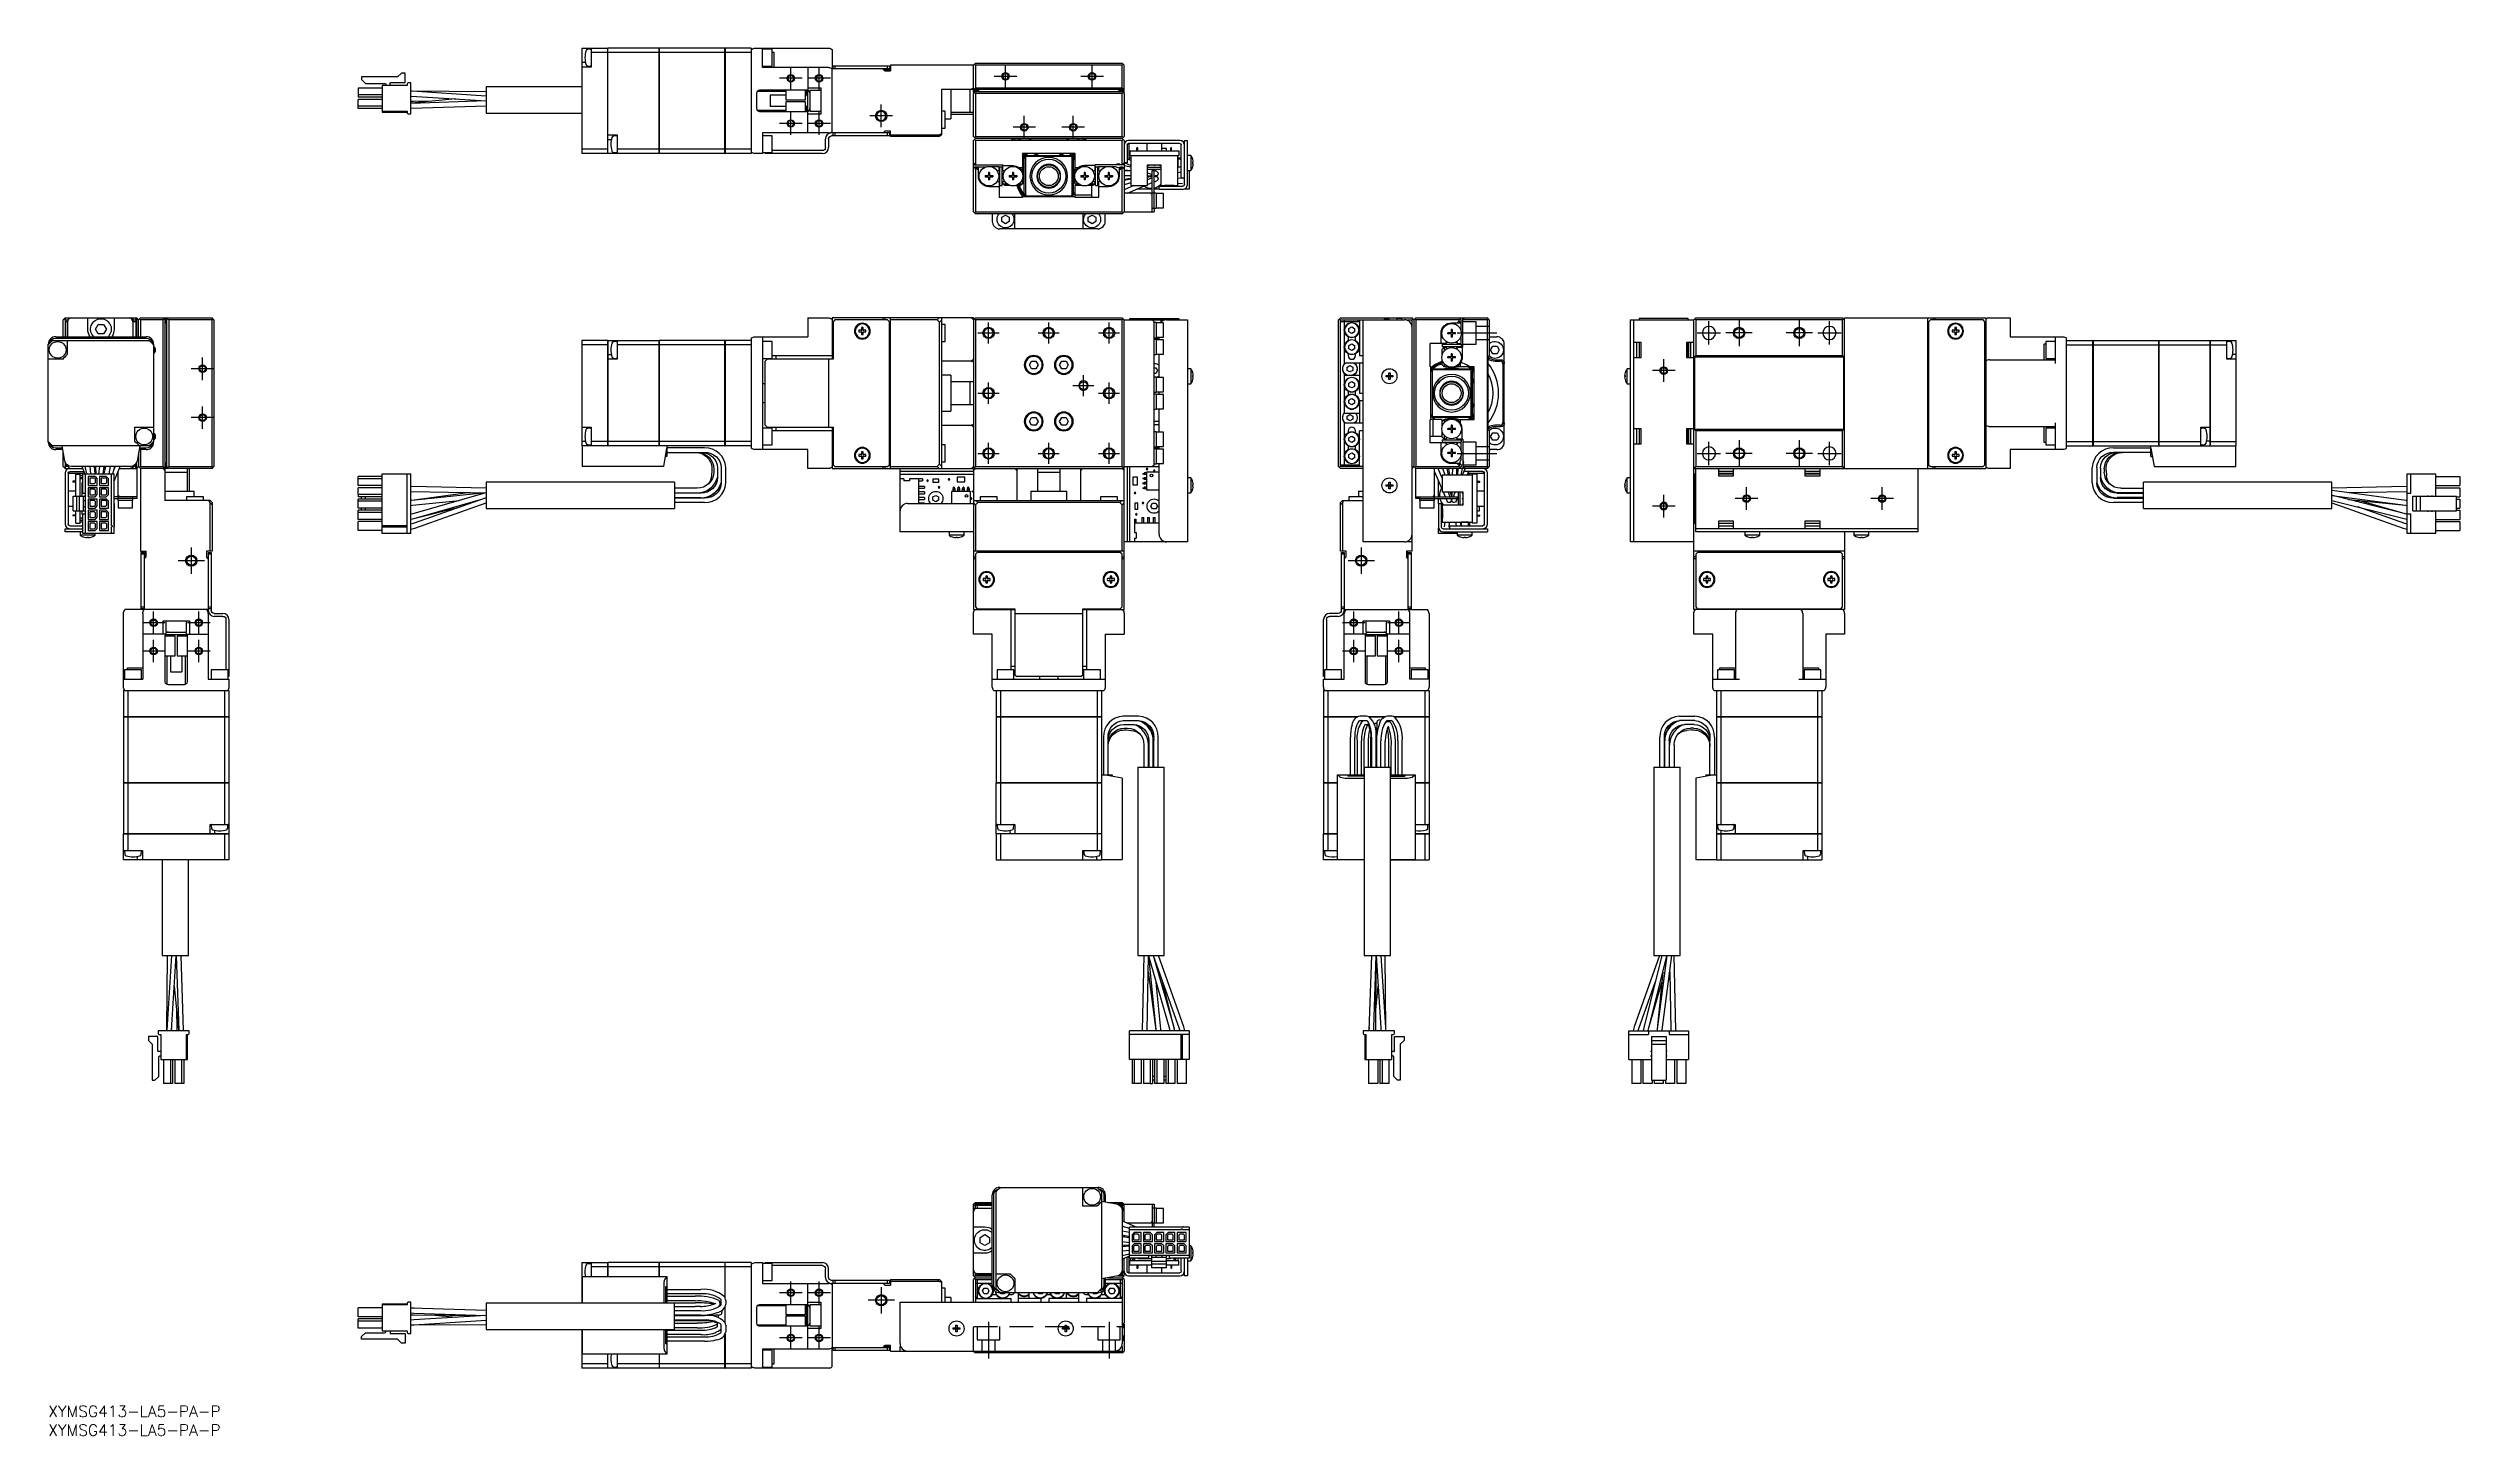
# Model space of a CAD drawing. Extents: x 0 to 640, y -8 to 361.
import ezdxf

# ---------------------------------------------------------------- set-up
doc = ezdxf.new("R2010")
doc.units = 0
doc.header["$LTSCALE"] = 0.5
doc.linetypes.add('CENTER', pattern=[50.8, 31.75, -6.35, 6.35, -6.35])
doc.linetypes.add('DASHED', pattern=[19.05, 12.7, -6.35])
for name, color, linetype in [('MSM_CENTER', 1, 'CENTER'), ('MSM_CONTINUOUS', 7, 'CONTINUOUS'), ('MSM_DASHED', 4, 'DASHED'), ('MSM_NARROW', 5, 'CONTINUOUS'), ('MSM_PART_NUMBER', 7, 'CONTINUOUS')]:
    doc.layers.add(name, color=color, linetype=linetype)
doc.styles.get("Standard").update_dxf_attribs({"font": 'txt.shx', "height": 1, "bigfont": 'bigfont.shx'})

msp = doc.modelspace()

# ---------------------------------------------------------------- texts
at = {"layer": 'MSM_PART_NUMBER'}
for p in [(0, -3), (0, -8)]:
    msp.add_text('XYMSG413-LA5-PA-P', height=3, dxfattribs=at).set_placement(p)

# ---------------------------------------------------------------- linework, layer by layer
at = {"layer": 'MSM_CENTER'}
for p, q in [((200.23, 352.67), (194.23, 352.67)), ((197.23, 349.67), (197.23, 355.67)), ((207.73, 352.67), (201.73, 352.67)), ((204.73, 349.67), (204.73, 355.67)), ((257.23, 353.17), (251.23, 353.17)), ((254.23, 350.17), (254.23, 356.17)), ((280.23, 353.17), (274.23, 353.17)), ((277.23, 350.17), (277.23, 356.17)), ((200.23, 340.67), (194.23, 340.67)), ((197.23, 337.67), (197.23, 343.67)), ((207.73, 340.67), (201.73, 340.67)), ((204.73, 337.67), (204.73, 343.67)), ((224.23, 342.67), (218.23, 342.67)), ((221.23, 339.67), (221.23, 345.67)), ((262.23, 339.67), (256.23, 339.67)), ((259.23, 336.67), (259.23, 342.67)), ((275.23, 339.67), (269.23, 339.67)), ((272.23, 336.67), (272.23, 342.67)), ((449.06, 288.51), (449.06, 281.51)), ((465.06, 288.51), (465.06, 281.51)), ((246.93, 285.01), (252.53, 285.01)), ((249.73, 282.21), (249.73, 287.81)), ((262.93, 285.01), (268.53, 285.01)), ((265.73, 282.21), (265.73, 287.81)), ((278.93, 285.01), (284.53, 285.01)), ((281.73, 282.21), (281.73, 287.81)), ((374.21, 285.01), (384.71, 285.01)), ((437.96, 285.01), (444.16, 285.01)), ((441.06, 281.91), (441.06, 288.11)), ((452.56, 285.01), (445.56, 285.01)), ((468.56, 285.01), (461.56, 285.01)), ((469.96, 285.01), (476.16, 285.01)), ((473.06, 281.91), (473.06, 288.11)), ((44, 275.51), (38, 275.51)), ((41, 272.51), (41, 278.51)), ((429.06, 272.01), (429.06, 278.01)), ((246.93, 269.01), (252.53, 269.01)), ((249.73, 266.21), (249.73, 271.81)), ((272.13, 271.01), (277.73, 271.01)), ((274.93, 268.21), (274.93, 273.81)), ((278.93, 269.01), (284.53, 269.01)), ((281.73, 266.21), (281.73, 271.81)), ((432.06, 275.01), (426.06, 275.01)), ((41, 259.51), (41, 265.51)), ((44, 262.51), (38, 262.51)), ((449.06, 256.51), (449.06, 249.51)), ((465.06, 256.51), (465.06, 249.51)), ((246.93, 253.01), (252.53, 253.01)), ((249.73, 250.21), (249.73, 255.81)), ((262.93, 253.01), (268.53, 253.01)), ((265.73, 250.21), (265.73, 255.81)), ((278.93, 253.01), (284.53, 253.01)), ((281.73, 250.21), (281.73, 255.81)), ((374.21, 253.01), (384.71, 253.01)), ((437.96, 253.01), (444.16, 253.01)), ((441.06, 249.91), (441.06, 256.11)), ((452.56, 253.01), (445.56, 253.01)), ((468.56, 253.01), (461.56, 253.01)), ((469.96, 253.01), (476.16, 253.01)), ((473.06, 249.91), (473.06, 256.11)), ((451.06, 238.01), (451.06, 244.01)), ((487.06, 238.01), (487.06, 244.01)), ((432.06, 239.01), (426.06, 239.01)), ((429.06, 236.01), (429.06, 242.01)), ((454.06, 241.01), (448.06, 241.01)), ((490.06, 241.01), (484.06, 241.01)), ((41.5, 224.51), (34.5, 224.51)), ((38, 228.01), (38, 221.01)), ((352.21, 224.51), (345.21, 224.51)), ((348.71, 228.01), (348.71, 221.01)), ((31, 208.01), (25, 208.01)), ((28, 205.01), (28, 211.01)), ((43, 208.01), (37, 208.01)), ((40, 205.01), (40, 211.01)), ((349.71, 208.01), (343.71, 208.01)), ((346.71, 205.01), (346.71, 211.01)), ((361.71, 208.01), (355.71, 208.01)), ((358.71, 205.01), (358.71, 211.01)), ((31, 200.51), (25, 200.51)), ((28, 197.51), (28, 203.51)), ((43, 200.51), (37, 200.51)), ((40, 197.51), (40, 203.51)), ((349.71, 200.51), (343.71, 200.51)), ((346.71, 197.51), (346.71, 203.51)), ((361.71, 200.51), (355.71, 200.51)), ((358.71, 197.51), (358.71, 203.51)), ((197.23, 27), (197.23, 33)), ((204.73, 27), (204.73, 33)), ((200.23, 30), (194.23, 30)), ((207.73, 30), (201.73, 30)), ((224.73, 28), (217.73, 28)), ((221.23, 31.5), (221.23, 24.5)), ((197.23, 15), (197.23, 21)), ((204.73, 15), (204.73, 21)), ((249.73, 22.3), (249.73, 12.5)), ((281.73, 22.3), (281.73, 12.5)), ((200.23, 18), (194.23, 18)), ((207.73, 18), (201.73, 18))]:
    msp.add_line(p, q, dxfattribs=at)
at = {"layer": 'MSM_CONTINUOUS'}
for p, q in [((141.73, 360.67), (141.73, 332.67)), ((141.73, 360.67), (148.62, 360.67)), ((144.03, 360.4), (143.26, 360.33)), ((144.23, 360.67), (144.23, 355.67)), ((148.62, 359.51), (144.23, 359.51)), ((148.62, 332.67), (148.62, 360.67)), ((148.63, 360.66), (148.62, 360.66)), ((148.63, 359.51), (148.62, 359.51)), ((162.23, 360.67), (148.63, 360.67)), ((148.63, 332.67), (148.63, 360.67)), ((162.23, 359.51), (148.63, 359.51)), ((162.23, 332.67), (162.23, 360.67)), ((162.23, 360.66), (162.24, 360.66)), ((162.23, 359.51), (162.24, 359.51)), ((162.24, 360.67), (162.24, 332.67)), ((179.73, 360.67), (162.24, 360.67)), ((179.73, 359.51), (162.24, 359.51)), ((179.73, 332.67), (179.73, 360.67)), ((179.73, 360.66), (179.74, 360.66)), ((179.73, 359.51), (179.74, 359.51)), ((179.74, 360.67), (179.74, 332.67)), ((186.73, 360.67), (179.74, 360.67)), ((186.73, 359.51), (179.74, 359.51)), ((186.73, 360.67), (186.73, 332.67)), ((187.73, 360.67), (207.23, 360.67)), ((189.73, 355.57), (189.73, 360.67)), ((192.23, 360.42), (189.73, 360.42)), ((192.23, 355.92), (192.23, 360.42)), ((192.23, 359.61), (192.73, 359.61)), ((192.73, 359.61), (192.73, 355.57)), ((208.23, 360.29), (208.23, 355.19)), ((83.22, 353.03), (83.22, 352.33)), ((92.76, 353.03), (83.22, 353.03)), ((83.22, 352.33), (84.22, 351.33)), ((93.78, 354.05), (92.76, 353.03)), ((94.78, 354.05), (93.78, 354.05)), ((94.78, 351.52), (94.78, 354.05)), ((141.73, 356.92), (142.67, 356.92)), ((144.23, 355.67), (141.73, 355.67)), ((143.26, 356), (144.03, 355.94)), ((189.73, 355.92), (192.23, 355.92)), ((207.23, 355.57), (189.73, 355.57)), ((201.73, 355.57), (201.73, 349.54)), ((208.23, 338.17), (208.23, 355.17)), ((223.43, 355.17), (208.23, 355.17)), ((208.43, 355.17), (208.43, 355.97)), ((208.43, 355.97), (223.43, 355.97)), ((208.93, 355.97), (208.93, 355.17)), ((222.23, 354.67), (221.73, 355.17)), ((223.73, 354.92), (221.98, 354.92)), ((222.23, 354.67), (223.73, 354.67)), ((222.93, 355.17), (222.93, 355.97)), ((223.43, 355.97), (223.43, 355.17)), ((223.73, 356.17), (223.73, 354.67)), ((245.73, 356.17), (223.73, 356.17)), ((246.23, 356.67), (245.73, 356.17)), ((245.73, 348.97), (245.73, 356.17)), ((246.23, 356.17), (245.98, 356.42)), ((246.23, 356.67), (285.23, 356.67)), ((246.23, 356.17), (246.23, 350.17)), ((285.23, 356.17), (246.23, 356.17)), ((285.73, 356.17), (285.23, 356.67)), ((285.48, 356.42), (285.23, 356.17)), ((285.23, 350.17), (285.23, 356.17)), ((285.73, 348.97), (285.73, 356.17)), ((82.33, 350.04), (82.33, 347.64)), ((88.68, 350.04), (82.33, 350.04)), ((88.68, 348.24), (82.33, 348.24)), ((88.68, 347.64), (82.33, 347.64)), ((82.33, 344.64), (82.33, 347.04)), ((88.68, 347.04), (82.33, 347.04)), ((84.22, 351.33), (89.35, 351.33)), ((95.31, 350.77), (88.68, 350.77)), ((88.68, 350.77), (88.68, 343.66)), ((89.63, 351.05), (89.63, 350.77)), ((90.78, 350.77), (90.78, 351.37)), ((90.93, 351.52), (94.78, 351.52)), ((95.31, 351.18), (95.31, 350.77)), ((96.33, 351.48), (95.61, 351.48)), ((96.33, 343.2), (96.33, 351.48)), ((96.67, 349.22), (96.33, 349.22)), ((96.54, 349.21), (96.33, 349.22)), ((96.33, 347.92), (96.46, 347.91)), ((96.33, 347.91), (97.11, 347.87)), ((97, 346.52), (96.33, 346.52)), ((96.61, 346.05), (96.33, 346.03)), ((96.41, 346.02), (96.33, 346.02)), ((116.33, 346.67), (96.41, 346.02)), ((96.46, 347.91), (116.32, 346.67)), ((116.33, 347.97), (96.54, 349.21)), ((108.18, 347.18), (96.61, 346.05)), ((116.33, 349.06), (96.67, 349.22)), ((101.85, 346.56), (97, 346.52)), ((116.33, 350.43), (116.33, 343.43)), ((141.73, 350.43), (116.33, 350.43)), ((188.23, 344.57), (188.23, 348.77)), ((195.93, 349.17), (188.34, 349.17)), ((189.03, 349.57), (201.43, 349.57)), ((191.73, 348.17), (191.73, 345.17)), ((195.93, 348.17), (191.73, 348.17)), ((195.93, 349.57), (195.93, 346.92)), ((195.93, 346.92), (201.13, 346.92)), ((195.93, 346.42), (195.93, 343.77)), ((201.13, 346.42), (195.93, 346.42)), ((201.13, 346.92), (201.13, 349.57)), ((201.43, 349.17), (201.13, 349.17)), ((201.43, 348.17), (201.13, 348.17)), ((201.13, 343.77), (201.13, 346.42)), ((201.43, 348.17), (201.43, 349.17)), ((201.63, 348.97), (201.43, 349.17)), ((201.43, 348.17), (201.63, 347.8)), ((201.63, 349.54), (201.63, 343.79)), ((201.64, 349.54), (201.73, 349.51)), ((201.73, 349.54), (201.64, 349.54)), ((201.73, 350.17), (205.23, 350.17)), ((202.23, 349.42), (202.23, 343.92)), ((205.23, 349.42), (202.23, 349.42)), ((205.23, 350.17), (205.23, 343.17)), ((285.73, 349.67), (237.23, 349.67)), ((237.23, 349.67), (237.23, 337.67)), ((239.73, 349.67), (239.73, 341.92)), ((244.73, 349.67), (244.73, 343.67)), ((245.73, 350.17), (245.23, 349.67)), ((245.73, 349.67), (246.23, 350.17)), ((245.73, 349.47), (247.13, 349.47)), ((246.23, 349.17), (245.73, 348.67)), ((245.83, 348.87), (245.73, 348.97)), ((245.73, 337.17), (245.73, 348.67)), ((245.83, 348.77), (245.83, 348.97)), ((246.23, 348.67), (245.98, 348.92)), ((246.83, 349.27), (246.13, 349.27)), ((246.23, 350.17), (285.23, 350.17)), ((246.23, 349.17), (285.23, 349.17)), ((285.23, 348.67), (246.23, 348.67)), ((246.23, 348.67), (246.23, 337.17)), ((247.13, 349.17), (247.13, 349.47)), ((285.73, 349.47), (284.33, 349.47)), ((284.33, 349.17), (284.33, 349.47)), ((285.33, 349.27), (284.63, 349.27)), ((285.23, 350.17), (285.73, 349.67)), ((285.73, 348.67), (285.23, 349.17)), ((285.48, 348.92), (285.23, 348.67)), ((285.23, 337.17), (285.23, 348.67)), ((285.63, 348.97), (285.63, 348.77)), ((285.73, 348.97), (285.63, 348.87)), ((285.73, 348.67), (285.73, 337.17)), ((88.68, 345.24), (82.33, 345.24)), ((88.68, 344.64), (82.33, 344.64)), ((88.68, 343.91), (95.31, 343.91)), ((88.68, 343.66), (95.31, 343.66)), ((95.31, 343.91), (95.31, 343.5)), ((95.61, 343.2), (96.33, 343.2)), ((96.33, 344.72), (96.45, 344.72)), ((96.45, 344.72), (116.33, 345.37)), ((116.33, 343.43), (141.73, 343.43)), ((188.34, 344.17), (195.93, 344.17)), ((201.43, 343.77), (189.03, 343.77)), ((195.93, 345.17), (191.73, 345.17)), ((201.43, 345.17), (201.13, 345.17)), ((201.13, 344.17), (201.43, 344.17)), ((201.63, 345.53), (201.43, 345.17)), ((201.43, 344.17), (201.43, 345.17)), ((201.43, 344.17), (201.63, 344.37)), ((201.72, 343.82), (201.64, 343.79)), ((201.73, 343.79), (201.64, 343.79)), ((201.73, 338.17), (201.73, 343.79)), ((205.23, 343.17), (201.73, 343.17)), ((202.23, 343.92), (205.23, 343.92)), ((238.23, 343.92), (237.23, 343.92)), ((238.23, 339.42), (238.23, 343.92)), ((238.23, 341.92), (239.73, 341.92)), ((239.73, 343.67), (245.73, 343.67)), ((239.73, 343.17), (245.73, 343.17)), ((148.62, 333.82), (141.73, 333.82)), ((148.63, 333.83), (148.62, 333.83)), ((148.63, 337.67), (151.13, 337.67)), ((148.63, 336.42), (149.56, 336.42)), ((150.92, 337.4), (150.15, 337.33)), ((151.13, 337.67), (151.13, 332.67)), ((162.23, 333.82), (151.13, 333.82)), ((162.23, 333.83), (162.24, 333.83)), ((179.73, 333.82), (162.24, 333.82)), ((179.73, 333.83), (179.74, 333.83)), ((186.73, 333.82), (179.74, 333.82)), ((189.73, 338.17), (189.73, 332.67)), ((207.23, 338.17), (189.73, 338.17)), ((192.23, 337.42), (189.73, 337.42)), ((192.23, 332.92), (192.23, 337.42)), ((205.63, 333.47), (192.23, 333.47)), ((206.43, 334.27), (206.43, 336.57)), ((207.23, 336.57), (207.23, 334.27)), ((223.43, 338.17), (208.03, 338.17)), ((223.43, 337.37), (208.03, 337.37)), ((208.43, 337.37), (208.43, 338.17)), ((208.93, 338.17), (208.93, 337.37)), ((221.73, 338.17), (222.23, 338.67)), ((223.73, 338.67), (222.23, 338.67)), ((222.93, 337.37), (222.93, 338.17)), ((223.43, 338.17), (223.43, 337.37)), ((223.73, 337.17), (223.73, 338.67)), ((223.73, 337.67), (236.62, 337.67)), ((236.73, 337.17), (223.73, 337.17)), ((236.12, 337.17), (236.62, 337.67)), ((236.62, 337.67), (237.23, 337.97)), ((237.23, 337.67), (236.73, 337.17)), ((237.23, 339.42), (238.23, 339.42)), ((245.73, 337.17), (246.23, 336.67)), ((246.23, 336.67), (245.73, 336.17)), ((245.73, 317.17), (245.73, 336.17)), ((245.98, 336.92), (246.23, 337.17)), ((246.23, 336.17), (245.98, 336.42)), ((246.23, 337.17), (285.23, 337.17)), ((285.23, 336.67), (246.23, 336.67)), ((246.23, 336.17), (246.23, 329.67)), ((285.23, 336.17), (246.23, 336.17)), ((255.73, 336.67), (256.08, 336.32)), ((256.08, 336.32), (275.38, 336.32)), ((275.38, 336.32), (275.73, 336.67)), ((285.23, 337.17), (285.48, 336.92)), ((285.23, 336.67), (285.73, 337.17)), ((285.23, 336.67), (285.73, 336.17)), ((285.48, 336.42), (285.23, 336.17)), ((285.23, 329.67), (285.23, 336.17)), ((285.73, 336.17), (285.73, 317.17)), ((286.53, 334.97), (286.53, 330.17)), ((287.03, 335.17), (286.59, 335.17)), ((300.53, 336.17), (286.93, 336.17)), ((300.53, 335.37), (286.93, 335.37)), ((287.03, 335.17), (287.03, 331.17)), ((287.23, 333.37), (300.23, 333.37)), ((287.23, 333.37), (287.23, 332.17)), ((289.11, 333.37), (289.11, 334.17)), ((289.36, 334.17), (289.11, 334.17)), ((289.36, 333.37), (289.36, 334.17)), ((291.73, 335.37), (291.73, 333.37)), ((295.73, 333.37), (295.73, 335.37)), ((296.98, 334.05), (295.73, 334.05)), ((296.98, 333.37), (296.98, 334.05)), ((298.36, 334.17), (298.11, 334.17)), ((298.11, 333.37), (298.11, 334.17)), ((298.36, 333.37), (298.36, 334.17)), ((300.23, 333.37), (300.23, 332.17)), ((300.93, 326.17), (300.93, 334.97)), ((301.73, 336.17), (302.53, 336.17)), ((301.73, 324.47), (301.73, 336.17)), ((302.53, 324.37), (302.53, 336.17)), ((148.62, 332.67), (141.73, 332.67)), ((148.63, 332.68), (148.62, 332.68)), ((162.23, 332.67), (148.63, 332.67)), ((150.15, 333), (150.92, 332.94)), ((162.23, 332.68), (162.24, 332.68)), ((179.73, 332.67), (162.24, 332.67)), ((179.73, 332.68), (179.74, 332.68)), ((186.73, 332.67), (179.74, 332.67)), ((189.73, 332.67), (187.73, 332.67)), ((189.73, 332.92), (192.23, 332.92)), ((190.43, 332.67), (190.43, 332.92)), ((205.63, 332.67), (190.43, 332.67)), ((190.93, 332.92), (190.93, 332.67)), ((245.73, 330.17), (246.23, 329.67)), ((245.73, 329.67), (253.53, 329.67)), ((246.23, 329.17), (245.73, 328.67)), ((246.23, 328.67), (245.98, 328.92)), ((246.23, 329.17), (249.12, 329.17)), ((246.53, 328.67), (246.23, 328.67)), ((246.23, 328.67), (246.23, 317.17)), ((247.03, 329.02), (246.53, 328.67)), ((246.53, 328.67), (247.03, 328.17)), ((247.03, 326.67), (247.03, 329.17)), ((248.83, 326.81), (249.63, 326.81)), ((248.83, 326.81), (248.83, 326.52)), ((249.36, 326.81), (249.36, 326.52)), ((249.98, 327.67), (249.69, 327.67)), ((249.69, 327.67), (249.69, 326.87)), ((249.69, 327.14), (249.98, 327.14)), ((249.98, 327.67), (249.98, 326.87)), ((250.04, 326.81), (250.83, 326.81)), ((250.3, 326.52), (250.3, 326.81)), ((252.53, 329.17), (250.55, 329.17)), ((250.83, 326.81), (250.83, 326.52)), ((252.27, 328.07), (252.53, 328.22)), ((252.53, 328.22), (252.53, 329.17)), ((252.73, 329.17), (253.33, 329.17)), ((252.73, 324.17), (252.73, 329.17)), ((253.33, 324.17), (253.33, 329.17)), ((253.53, 328.22), (253.53, 329.67)), ((253.53, 329.47), (256.23, 329.47)), ((253.53, 328.22), (253.76, 328.09)), ((255.23, 326.81), (256.03, 326.81)), ((255.23, 326.81), (255.23, 326.52)), ((255.76, 326.81), (255.76, 326.52)), ((256.38, 327.67), (256.09, 327.67)), ((256.09, 327.67), (256.09, 326.87)), ((256.09, 327.14), (256.38, 327.14)), ((256.38, 327.67), (256.38, 326.87)), ((256.44, 326.81), (257.23, 326.81)), ((256.7, 326.52), (256.7, 326.81)), ((257.23, 326.81), (257.23, 326.52)), ((257.83, 328.97), (258.73, 328.97)), ((258.73, 328.47), (258.38, 328.47)), ((272.73, 332.67), (258.73, 332.67)), ((258.73, 332.67), (258.73, 327.38)), ((259.23, 331.37), (260.03, 332.17)), ((259.23, 321.97), (259.23, 331.37)), ((259.53, 331.67), (259.53, 321.67)), ((271.73, 331.87), (259.73, 331.87)), ((260.03, 332.17), (271.43, 332.17)), ((262.87, 327.98), (262.93, 328.04)), ((262.93, 328.11), (262.93, 328.04)), ((264.67, 329.63), (264.67, 329.63)), ((271.43, 332.17), (271.73, 331.87)), ((271.73, 331.87), (272.23, 331.37)), ((271.93, 321.67), (271.93, 331.67)), ((272.23, 331.37), (272.23, 321.97)), ((272.73, 327.38), (272.73, 332.67)), ((272.73, 328.97), (273.64, 328.97)), ((273.09, 328.47), (272.73, 328.47)), ((274.23, 326.81), (275.03, 326.81)), ((274.23, 326.81), (274.23, 326.52)), ((274.76, 326.81), (274.76, 326.52)), ((275.38, 327.67), (275.09, 327.67)), ((275.09, 327.67), (275.09, 326.87)), ((275.09, 327.14), (275.38, 327.14)), ((277.93, 329.47), (275.23, 329.47)), ((275.38, 327.67), (275.38, 326.87)), ((275.44, 326.81), (276.23, 326.81)), ((275.7, 326.52), (275.7, 326.81)), ((276.23, 326.81), (276.23, 326.52)), ((277.93, 328.22), (277.71, 328.09)), ((285.73, 329.67), (277.93, 329.67)), ((277.93, 329.67), (277.93, 328.22)), ((278.13, 329.17), (278.73, 329.17)), ((278.13, 324.17), (278.13, 329.17)), ((278.73, 324.17), (278.73, 329.17)), ((280.92, 329.17), (278.93, 329.17)), ((278.93, 329.17), (278.93, 328.22)), ((278.93, 328.22), (279.19, 328.07)), ((280.63, 326.81), (281.43, 326.81)), ((280.63, 326.81), (280.63, 326.52)), ((281.16, 326.81), (281.16, 326.52)), ((281.78, 327.67), (281.49, 327.67)), ((281.49, 327.67), (281.49, 326.87)), ((281.49, 327.14), (281.78, 327.14)), ((281.78, 327.67), (281.78, 326.87)), ((281.84, 326.81), (282.63, 326.81)), ((282.1, 326.52), (282.1, 326.81)), ((283.47, 329.17), (282.35, 329.17)), ((282.63, 326.81), (282.63, 326.52)), ((284.43, 328.96), (284.43, 326.67)), ((284.43, 328.17), (284.93, 328.67)), ((284.93, 328.67), (284.49, 328.98)), ((284.79, 329.17), (285.23, 329.17)), ((285.23, 328.67), (284.93, 328.67)), ((285.23, 329.67), (285.73, 330.17)), ((285.23, 329.17), (285.73, 328.67)), ((285.48, 328.92), (285.23, 328.67)), ((285.23, 317.17), (285.23, 328.67)), ((286.53, 330.17), (285.73, 330.17)), ((285.73, 329.5), (287.48, 329.12)), ((285.73, 328.36), (287.48, 328.21)), ((287.48, 328.03), (285.73, 328.07)), ((285.73, 326.87), (287.48, 326.83)), ((285.94, 330.17), (287.48, 329.51)), ((286.53, 331.17), (287.03, 331.17)), ((287.48, 330.82), (286.65, 331.17)), ((287.13, 330.96), (287.13, 331.48)), ((287.48, 331.48), (287.13, 331.48)), ((287.13, 328.04), (287.13, 328.24)), ((287.23, 332.17), (300.23, 332.17)), ((287.48, 332.17), (287.48, 324.17)), ((291.98, 329.67), (295.48, 329.67)), ((291.98, 324.17), (291.98, 329.67)), ((295.48, 328.97), (291.98, 328.97)), ((295.48, 328.47), (291.98, 328.47)), ((291.98, 327.6), (293.23, 327.07)), ((291.98, 326.74), (292.87, 326.72)), ((294.42, 327.87), (293.01, 328.47)), ((293.23, 328.17), (293.73, 328.17)), ((293.23, 317.17), (293.23, 328.17)), ((293.73, 318.17), (293.73, 328.17)), ((293.73, 326.86), (293.95, 326.76)), ((295.48, 329.67), (295.48, 324.17)), ((299.98, 324.17), (299.98, 332.17)), ((300.93, 331.48), (299.98, 331.48)), ((300.03, 331.17), (299.98, 331.12)), ((299.98, 329.22), (300.03, 329.17)), ((300.93, 329.17), (299.98, 329)), ((299.98, 327.68), (300.93, 327.85)), ((300.03, 331.17), (300.03, 329.17)), ((300.93, 331.17), (300.03, 331.17)), ((300.03, 329.17), (300.93, 329.17)), ((303.43, 332.17), (302.53, 332.17)), ((302.53, 328.17), (303.43, 328.17)), ((302.98, 328.17), (302.98, 323.2)), ((303.43, 332.17), (303.43, 328.17)), ((304, 331.05), (304.01, 331.06)), ((304, 330.35), (304.12, 330.35)), ((304, 329.99), (304, 330.35)), ((304.12, 329.99), (304, 329.99)), ((304.01, 329.28), (304, 329.28)), ((248.83, 326.52), (249.63, 326.52)), ((249.69, 326.46), (249.69, 325.67)), ((249.69, 326.2), (249.98, 326.2)), ((249.98, 325.67), (249.69, 325.67)), ((252.53, 323.87), (249.83, 323.87)), ((249.98, 326.46), (249.98, 325.67)), ((250.04, 326.52), (250.83, 326.52)), ((252.53, 325.12), (252.27, 325.27)), ((252.53, 325.12), (252.53, 320.97)), ((258.73, 320.97), (252.53, 320.97)), ((252.73, 324.17), (253.33, 324.17)), ((253.83, 325.29), (253.53, 325.12)), ((253.53, 324.67), (253.53, 325.12)), ((254.03, 324.17), (253.53, 324.67)), ((253.53, 324.67), (254.57, 324.67)), ((255.52, 324.17), (254.03, 324.17)), ((255.23, 326.52), (256.03, 326.52)), ((256.09, 326.46), (256.09, 325.67)), ((256.09, 326.2), (256.38, 326.2)), ((256.38, 325.67), (256.09, 325.67)), ((256.38, 326.46), (256.38, 325.67)), ((256.44, 326.52), (257.23, 326.52)), ((258.23, 324.17), (256.95, 324.17)), ((257.89, 324.67), (258.73, 324.67)), ((258.73, 324.67), (258.23, 324.17)), ((258.73, 325.95), (258.73, 324.67)), ((258.73, 320.97), (258.73, 321.17)), ((272.73, 321.17), (258.73, 321.17)), ((259.53, 321.67), (259.23, 321.97)), ((259.53, 321.67), (259.73, 321.47)), ((260.03, 321.17), (259.73, 321.47)), ((259.73, 321.47), (271.73, 321.47)), ((262.57, 323.47), (262.76, 323.47)), ((262.98, 323.24), (262.76, 323.47)), ((262.98, 323.24), (262.81, 323.24)), ((262.93, 325.29), (262.87, 325.36)), ((262.93, 325.29), (262.93, 325.22)), ((262.98, 323.11), (262.98, 323.24)), ((262.98, 323.11), (262.98, 323.11)), ((264.67, 323.7), (264.67, 323.7)), ((268.71, 323.47), (268.48, 323.24)), ((268.65, 323.24), (268.48, 323.24)), ((268.48, 323.24), (268.48, 323.11)), ((268.71, 323.47), (268.9, 323.47)), ((271.73, 321.47), (271.43, 321.17)), ((271.73, 321.47), (271.93, 321.67)), ((272.23, 321.97), (271.93, 321.67)), ((274.52, 324.17), (272.68, 324.17)), ((272.68, 324.17), (272.68, 321.17)), ((272.68, 321.67), (277.18, 321.67)), ((272.73, 324.67), (272.73, 325.95)), ((273.23, 324.17), (272.73, 324.67)), ((272.73, 324.67), (273.57, 324.67)), ((272.73, 320.97), (272.73, 321.17)), ((278.93, 320.97), (272.73, 320.97)), ((274.23, 326.52), (275.03, 326.52)), ((275.09, 326.46), (275.09, 325.67)), ((275.09, 326.2), (275.38, 326.2)), ((275.38, 325.67), (275.09, 325.67)), ((275.38, 326.46), (275.38, 325.67)), ((275.44, 326.52), (276.23, 326.52)), ((277.43, 324.17), (275.95, 324.17)), ((276.89, 324.67), (277.93, 324.67)), ((277.18, 320.97), (277.18, 324.17)), ((277.93, 324.67), (277.43, 324.17)), ((277.64, 325.29), (277.93, 325.12)), ((277.93, 325.12), (277.93, 324.67)), ((278.13, 324.17), (278.73, 324.17)), ((279.19, 325.27), (278.93, 325.12)), ((278.93, 325.12), (278.93, 320.97)), ((281.63, 323.87), (278.93, 323.87)), ((280.63, 326.52), (281.43, 326.52)), ((281.49, 326.46), (281.49, 325.67)), ((281.49, 326.2), (281.78, 326.2)), ((281.78, 325.67), (281.49, 325.67)), ((281.78, 326.46), (281.78, 325.67)), ((281.84, 326.52), (282.63, 326.52)), ((285.73, 325.86), (287.48, 326.12)), ((287.48, 325.84), (285.73, 325.51)), ((287.48, 324.91), (285.73, 324.35)), ((288.29, 324.17), (285.73, 323.08)), ((285.73, 323.09), (285.86, 323.14)), ((294.23, 322.17), (285.73, 322.17)), ((286.65, 322.17), (291.36, 324.17)), ((287.13, 325.78), (287.13, 326.07)), ((287.48, 324.17), (291.98, 324.17)), ((293.23, 323.2), (289.08, 323.2)), ((292.7, 326.59), (291.98, 326.36)), ((293.23, 326.27), (291.98, 325.73)), ((291.98, 324.43), (293.23, 324.96)), ((292.73, 322.17), (293.23, 321.67)), ((293.95, 326.57), (293.73, 326.48)), ((293.73, 325.17), (294.42, 325.46)), ((295.03, 323.2), (293.73, 323.2)), ((294.23, 322.17), (294.23, 318.17)), ((296.23, 322.07), (294.23, 322.07)), ((295.03, 323.17), (295.03, 323.97)), ((295.03, 323.97), (301.23, 323.97)), ((301.33, 323.17), (295.03, 323.17)), ((295.48, 324.17), (296.48, 324.17)), ((296.23, 318.27), (296.23, 322.07)), ((296.48, 324.27), (298.98, 324.27)), ((296.48, 324.17), (296.48, 324.27)), ((297.28, 324.27), (297.28, 324.17)), ((297.28, 324.17), (298.18, 324.17)), ((297.66, 324.27), (297.66, 324.17)), ((297.81, 324.27), (297.81, 324.17)), ((298.18, 324.27), (298.18, 324.17)), ((298.98, 324.17), (298.98, 324.27)), ((298.98, 324.17), (299.98, 324.17)), ((301.34, 326.02), (299.98, 326.14)), ((299.98, 324.83), (301.22, 324.72)), ((301.73, 326.17), (300.93, 326.17)), ((302.98, 323.2), (301.61, 323.2)), ((245.73, 317.17), (246.23, 316.67)), ((245.98, 316.92), (246.23, 317.17)), ((246.23, 317.17), (285.23, 317.17)), ((285.23, 316.67), (246.23, 316.67)), ((250.73, 316.67), (250.73, 314.67)), ((253.23, 315.74), (254.23, 316.32)), ((253.23, 314.59), (253.23, 315.74)), ((254.23, 314.01), (253.23, 314.59)), ((254.23, 316.32), (255.23, 315.74)), ((255.23, 314.59), (254.23, 314.01)), ((255.23, 315.74), (255.23, 314.59)), ((256.73, 312.67), (256.73, 316.67)), ((274.73, 316.67), (274.73, 312.67)), ((276.23, 315.74), (277.23, 316.32)), ((276.23, 314.59), (276.23, 315.74)), ((277.23, 314.01), (276.23, 314.59)), ((277.23, 316.32), (278.23, 315.74)), ((278.23, 314.59), (277.23, 314.01)), ((278.23, 315.74), (278.23, 314.59)), ((281.43, 316.67), (280.73, 316.54)), ((280.73, 314.67), (280.73, 316.67)), ((285.73, 317.17), (285.23, 316.67)), ((285.23, 317.17), (285.48, 316.92)), ((285.73, 317.17), (293.73, 317.17)), ((293.23, 318.17), (294.23, 318.17)), ((293.73, 318.17), (293.73, 317.17)), ((294.23, 318.27), (296.23, 318.27)), ((256.73, 312.67), (252.73, 312.67)), ((274.73, 312.67), (256.73, 312.67)), ((278.73, 312.67), (274.73, 312.67)), ((4, 288.51), (4.5, 289.01)), ((4, 284.01), (4, 288.51)), ((4.25, 288.76), (4.5, 288.51)), ((4.5, 289.01), (4.5, 284.01)), ((4.5, 289.01), (23.5, 289.01)), ((4.7, 288.51), (5.23, 288.51)), ((4.7, 284.01), (4.7, 288.51)), ((5.5, 289.01), (5.5, 288.81)), ((10.5, 286.01), (10.5, 289.01)), ((17.5, 289.01), (17.5, 286.01)), ((22.5, 289.01), (22.5, 288.01)), ((22.5, 288.51), (23.3, 288.51)), ((23.5, 288.51), (23, 289.01)), ((23.3, 288.51), (23.3, 284.01)), ((24, 288.51), (23.5, 289.01)), ((23.5, 288.51), (23.75, 288.76)), ((23.5, 284.01), (23.5, 288.51)), ((24.5, 289.01), (24, 288.51)), ((24, 284.01), (24, 288.51)), ((24.25, 288.76), (24.5, 288.51)), ((24.5, 289.01), (31.7, 289.01)), ((30.5, 288.51), (24.5, 288.51)), ((24.5, 288.51), (24.5, 284.01)), ((30.5, 288.51), (31, 289.01)), ((30.5, 249.51), (30.5, 288.51)), ((31, 289.01), (31, 240.51)), ((31.2, 289.01), (31.2, 287.61)), ((31.4, 288.61), (31.4, 287.91)), ((32, 289.01), (31.5, 288.51)), ((31.5, 249.51), (31.5, 288.51)), ((31.7, 289.01), (31.8, 288.91)), ((31.7, 288.91), (31.9, 288.91)), ((31.75, 288.76), (32, 288.51)), ((32, 289.01), (43.5, 289.01)), ((32, 288.51), (32, 249.51)), ((43.5, 288.51), (32, 288.51)), ((44, 288.51), (43.5, 289.01)), ((43.5, 288.51), (43.75, 288.76)), ((43.5, 249.51), (43.5, 288.51)), ((44, 288.51), (44, 249.51)), ((201.73, 289.01), (207.23, 289.01)), ((201.73, 289.01), (201.73, 284.01)), ((208.23, 289.01), (208.23, 278.01)), ((245.73, 289.01), (208.23, 289.01)), ((208.93, 288.51), (208.43, 288.01)), ((222.93, 288.51), (208.93, 288.51)), ((221.73, 288.51), (221.73, 289.01)), ((222.23, 289.01), (222.23, 288.51)), ((223.43, 288.01), (222.93, 288.51)), ((223.73, 249.01), (223.73, 289.01)), ((236.12, 288.51), (223.73, 288.51)), ((236.12, 288.51), (236.62, 289.01)), ((236.73, 287.89), (236.12, 288.51)), ((237.23, 288.39), (236.73, 287.89)), ((237.23, 289.01), (237.23, 249.01)), ((245.23, 289.01), (245.73, 288.51)), ((245.73, 289.01), (245.73, 211.51)), ((245.73, 288.51), (246.23, 289.01)), ((246.23, 288.51), (245.98, 288.76)), ((246.23, 289.01), (285.23, 289.01)), ((285.23, 288.51), (246.23, 288.51)), ((246.23, 288.51), (246.23, 249.51)), ((285.23, 289.01), (285.73, 288.51)), ((285.48, 288.76), (285.23, 288.51)), ((285.23, 249.51), (285.23, 288.51)), ((285.73, 288.51), (296.48, 288.51)), ((285.73, 211.51), (285.73, 288.51)), ((287.23, 288.81), (300.23, 288.81)), ((287.23, 288.51), (287.23, 288.81)), ((293.73, 288.01), (293.23, 288.51)), ((295.48, 288.51), (295.48, 287.77)), ((296.48, 288.43), (296.48, 288.51)), ((297.03, 288.51), (302.53, 288.51)), ((300.23, 288.81), (300.23, 288.51)), ((302.53, 288.51), (302.53, 229.51)), ((343.21, 289.01), (342.71, 288.51)), ((342.71, 249.51), (342.71, 288.51)), ((342.96, 288.76), (343.21, 288.51)), ((343.21, 289.01), (354.71, 289.01)), ((343.21, 288.51), (360.21, 288.51)), ((343.21, 249.51), (343.21, 288.51)), ((344.21, 288.51), (344.21, 276.83)), ((347.71, 288.51), (348.21, 288.01)), ((348.21, 288.51), (348.21, 279.01)), ((349.21, 229.51), (349.21, 288.51)), ((355.21, 288.51), (354.71, 289.01)), ((354.71, 288.51), (354.96, 288.76)), ((354.81, 288.91), (355.01, 288.91)), ((354.91, 288.91), (355.01, 289.01)), ((355.01, 289.01), (362.21, 289.01)), ((355.31, 288.51), (355.31, 288.61)), ((355.51, 289.01), (355.51, 288.51)), ((355.71, 288.51), (355.71, 289.01)), ((355.71, 289.01), (356.21, 288.51)), ((358.21, 288.81), (358.21, 288.51)), ((359.41, 288.81), (358.21, 288.81)), ((359.41, 288.81), (359.41, 288.51)), ((361.01, 288.51), (362.21, 288.51)), ((362.71, 288.51), (362.21, 289.01)), ((362.21, 288.51), (362.46, 288.76)), ((362.21, 227.01), (362.21, 288.51)), ((362.71, 288.51), (363.21, 289.01)), ((362.71, 288.51), (362.71, 249.51)), ((362.96, 288.76), (363.21, 288.51)), ((363.21, 289.01), (382.21, 289.01)), ((363.21, 288.51), (363.21, 249.51)), ((374.71, 288.51), (363.21, 288.51)), ((375.21, 288.51), (374.71, 289.01)), ((374.71, 288.51), (374.96, 288.76)), ((374.71, 288.21), (374.71, 288.51)), ((375.21, 285.62), (375.21, 288.51)), ((375.71, 281.21), (375.71, 289.01)), ((376.21, 289.01), (375.71, 288.51)), ((382.21, 288.51), (375.71, 288.51)), ((382.71, 288.51), (382.21, 289.01)), ((382.21, 288.51), (382.46, 288.76)), ((382.21, 249.51), (382.21, 288.51)), ((382.71, 288.51), (382.71, 279.01)), ((420.26, 229.51), (420.26, 288.51)), ((420.26, 288.51), (437.06, 288.51)), ((421.06, 288.51), (421.06, 229.51)), ((435.56, 288.81), (422.56, 288.81)), ((422.56, 288.81), (422.56, 288.51)), ((435.56, 288.51), (435.56, 288.81)), ((437.06, 288.51), (437.56, 289.01)), ((437.06, 211.51), (437.06, 288.51)), ((437.31, 288.76), (437.56, 288.51)), ((437.56, 289.01), (476.56, 289.01)), ((437.56, 288.51), (437.56, 279.01)), ((476.56, 288.51), (437.56, 288.51)), ((476.56, 289.01), (477.06, 288.51)), ((476.56, 288.51), (476.81, 288.76)), ((476.56, 279.01), (476.56, 288.51)), ((477.06, 249.01), (477.06, 289.01)), ((477.06, 289.01), (514.56, 289.01)), ((499.06, 289.01), (499.06, 249.01)), ((499.86, 288.51), (499.36, 288.01)), ((513.86, 288.51), (499.86, 288.51)), ((500.56, 289.01), (500.56, 288.51)), ((501.06, 289.01), (501.06, 288.51)), ((514.36, 288.01), (513.86, 288.51)), ((514.56, 289.01), (514.56, 249.01)), ((515.56, 289.01), (521.06, 289.01)), ((521.06, 289.01), (521.06, 284.01)), ((0, 256.01), (0, 282.01)), ((1.15, 283.01), (26.84, 283.01)), ((2, 284.01), (26, 284.01)), ((2, 283.62), (26, 283.62)), ((5.1, 288.01), (4.7, 288.01)), ((5, 283.01), (5, 279.26)), ((5.1, 288.01), (5.1, 284.01)), ((12.56, 286.01), (13.28, 287.26)), ((13.28, 284.76), (12.56, 286.01)), ((13.28, 287.26), (14.72, 287.26)), ((14.72, 284.76), (13.28, 284.76)), ((14.72, 287.26), (15.44, 286.01)), ((15.44, 286.01), (14.72, 284.76)), ((23.3, 288.01), (22.5, 288.01)), ((22.5, 288.01), (22.5, 284.01)), ((28, 282.01), (28, 256.01)), ((31.5, 287.61), (31.2, 287.61)), ((148.62, 283.01), (141.73, 283.01)), ((141.73, 283.01), (141.73, 255.01)), ((148.62, 281.85), (141.73, 281.85)), ((148.62, 255.01), (148.62, 283.01)), ((148.63, 283), (148.62, 283)), ((148.63, 281.84), (148.62, 281.84)), ((148.63, 283.01), (148.63, 255.01)), ((148.63, 283.01), (162.23, 283.01)), ((150.92, 282.74), (150.15, 282.67)), ((151.13, 283.01), (151.13, 278.01)), ((162.23, 281.85), (151.13, 281.85)), ((162.23, 255.01), (162.23, 283.01)), ((162.23, 283), (162.24, 283)), ((162.23, 281.84), (162.24, 281.84)), ((162.24, 283.01), (162.24, 255.01)), ((179.73, 283.01), (162.24, 283.01)), ((179.73, 281.85), (162.24, 281.85)), ((179.73, 255.01), (179.73, 283.01)), ((179.73, 283), (179.74, 283)), ((179.73, 281.84), (179.74, 281.84)), ((179.74, 283.01), (179.74, 255.01)), ((186.73, 283.01), (179.74, 283.01)), ((186.73, 281.85), (179.74, 281.85)), ((186.73, 283.62), (186.73, 254.39)), ((187.73, 284.01), (201.73, 284.01)), ((189.73, 284.01), (189.73, 254.01)), ((192.23, 282.76), (189.73, 282.76)), ((192.23, 278.26), (192.23, 282.76)), ((208.43, 288.01), (208.43, 278.01)), ((215.99, 285.75), (215.31, 285.75)), ((215.31, 285.27), (215.99, 285.27)), ((215.99, 286.42), (215.99, 285.75)), ((215.99, 285.27), (215.99, 284.59)), ((216.47, 285.75), (216.47, 286.42)), ((217.15, 285.75), (216.47, 285.75)), ((216.47, 284.59), (216.47, 285.27)), ((216.47, 285.27), (217.15, 285.27)), ((223.43, 250.01), (223.43, 288.01)), ((236.73, 250.12), (236.73, 287.89)), ((238.23, 287.26), (237.23, 287.26)), ((237.23, 282.76), (238.23, 282.76)), ((238.23, 282.76), (238.23, 287.26)), ((293.73, 250.01), (293.73, 288.01)), ((294.23, 287.76), (293.73, 287.76)), ((293.73, 283.76), (294.23, 283.76)), ((293.73, 283.51), (295.03, 283.51)), ((294.23, 283.26), (293.73, 283.26)), ((294.23, 287.76), (294.23, 283.76)), ((296.23, 287.66), (294.23, 287.66)), ((294.23, 283.86), (296.23, 283.86)), ((294.23, 283.26), (294.23, 279.26)), ((296.23, 283.16), (294.23, 283.16)), ((295.03, 283.16), (295.03, 283.86)), ((296.23, 283.86), (296.23, 287.66)), ((296.23, 279.36), (296.23, 283.16)), ((348.21, 288.01), (343.21, 288.01)), ((345.21, 284.02), (345.21, 282.99)), ((345.46, 286.19), (346.21, 286.62)), ((345.46, 285.32), (345.46, 286.19)), ((346.21, 284.89), (345.46, 285.32)), ((345.46, 281.69), (346.21, 282.12)), ((346.21, 286.62), (346.96, 286.19)), ((346.96, 285.32), (346.21, 284.89)), ((346.21, 282.12), (346.96, 281.69)), ((346.96, 286.19), (346.96, 285.32)), ((347.21, 282.99), (347.21, 284.02)), ((371.16, 282.21), (367.01, 282.21)), ((367.01, 276.01), (367.01, 282.21)), ((369.91, 282.21), (369.91, 284.91)), ((370.21, 282.01), (370.21, 281.41)), ((370.21, 282.01), (375.21, 282.01)), ((371.16, 282.21), (371.31, 282.47)), ((372.51, 285.05), (371.71, 285.05)), ((371.71, 284.76), (371.71, 285.05)), ((372.51, 284.76), (371.71, 284.76)), ((372.24, 285.05), (372.24, 284.76)), ((372.86, 285.91), (372.57, 285.91)), ((372.57, 285.91), (372.57, 285.11)), ((372.86, 285.38), (372.57, 285.38)), ((372.57, 284.7), (372.57, 283.91)), ((372.57, 284.44), (372.86, 284.44)), ((372.86, 283.91), (372.57, 283.91)), ((372.71, 287.71), (375.21, 287.71)), ((372.86, 285.91), (372.86, 285.11)), ((372.86, 284.7), (372.86, 283.91)), ((373.71, 285.05), (372.92, 285.05)), ((373.71, 284.76), (372.92, 284.76)), ((373.18, 285.05), (373.18, 284.76)), ((373.71, 284.76), (373.71, 285.05)), ((374.11, 282.47), (374.26, 282.21)), ((374.71, 288.21), (374.21, 287.71)), ((374.26, 282.21), (375.21, 282.21)), ((375.07, 287.71), (374.71, 288.21)), ((375.21, 282.21), (375.21, 284.19)), ((375.21, 282.01), (375.21, 281.41)), ((382.71, 284.01), (384.71, 284.01)), ((386.71, 256.01), (386.71, 282.01)), ((423.06, 282.51), (421.06, 282.51)), ((421.86, 282.51), (421.86, 278.51)), ((422.56, 282.51), (422.56, 278.51)), ((423.06, 278.51), (423.06, 282.51)), ((435.06, 282.51), (435.06, 278.51)), ((437.06, 282.51), (435.06, 282.51)), ((435.56, 278.51), (435.56, 282.51)), ((435.76, 278.51), (435.76, 282.51)), ((436.26, 281.56), (436.26, 282.51)), ((499.06, 283.51), (499.36, 283.51)), ((499.36, 282.76), (499.06, 282.76)), ((499.36, 288.01), (499.36, 250.01)), ((506.32, 285.75), (505.65, 285.75)), ((505.65, 285.27), (506.32, 285.27)), ((506.32, 286.42), (506.32, 285.75)), ((506.32, 285.27), (506.32, 284.59)), ((506.8, 285.75), (506.8, 286.42)), ((507.48, 285.75), (506.8, 285.75)), ((506.8, 284.59), (506.8, 285.27)), ((506.8, 285.27), (507.48, 285.27)), ((514.36, 250.01), (514.36, 288.01)), ((514.56, 283.51), (514.36, 283.51)), ((521.06, 284.01), (535.06, 284.01)), ((530.06, 282.09), (530.56, 282.09)), ((530.06, 277.91), (530.06, 282.09)), ((530.56, 282.76), (530.56, 278.26)), ((533.06, 282.76), (530.56, 282.76)), ((533.06, 276.91), (533.06, 284.01)), ((536.06, 254.39), (536.06, 283.62)), ((536.06, 283.01), (543.05, 283.01)), ((536.06, 281.85), (543.05, 281.85)), ((543.05, 255.01), (543.05, 283.01)), ((543.06, 283), (543.05, 283)), ((543.06, 281.85), (543.05, 281.85)), ((543.06, 283.01), (560.55, 283.01)), ((543.06, 283.01), (543.06, 255.01)), ((543.06, 281.85), (560.55, 281.85)), ((560.55, 255.01), (560.55, 283.01)), ((560.56, 283), (560.55, 283)), ((560.56, 281.85), (560.55, 281.85)), ((560.56, 283.01), (574.16, 283.01)), ((560.56, 283.01), (560.56, 255.01)), ((560.56, 281.85), (574.16, 281.85)), ((574.16, 255.01), (574.16, 283.01)), ((574.16, 283), (574.17, 283)), ((574.16, 281.85), (574.17, 281.85)), ((574.17, 283.01), (581.06, 283.01)), ((574.17, 283.01), (574.17, 255.01)), ((574.17, 281.85), (578.56, 281.85)), ((578.56, 278.01), (578.56, 283.01)), ((579.54, 282.67), (578.77, 282.74)), ((581.06, 255.01), (581.06, 283.01)), ((3.75, 278.01), (0, 278.01)), ((148.63, 279.26), (149.56, 279.26)), ((151.13, 278.01), (148.63, 278.01)), ((150.15, 278.34), (150.92, 278.27)), ((189.73, 278.26), (192.23, 278.26)), ((190.93, 278.01), (190.43, 277.51)), ((190.43, 260.51), (190.43, 277.51)), ((208.43, 278.01), (190.93, 278.01)), ((192.23, 279.01), (208.43, 279.01)), ((193.23, 279.01), (193.23, 278.01)), ((207.23, 278.01), (207.23, 260.01)), ((223.73, 279.01), (223.43, 279.01)), ((223.43, 277.26), (223.73, 277.26)), ((245.23, 277.49), (237.23, 277.49)), ((245.73, 277.99), (245.23, 277.49)), ((245.23, 277.49), (245.73, 277.31)), ((260.58, 276.51), (261.16, 277.51)), ((261.16, 275.51), (260.58, 276.51)), ((261.16, 277.51), (262.31, 277.51)), ((262.31, 275.51), (261.16, 275.51)), ((262.31, 277.51), (262.89, 276.51)), ((262.89, 276.51), (262.31, 275.51)), ((268.58, 276.51), (269.16, 277.51)), ((269.16, 275.51), (268.58, 276.51)), ((269.16, 277.51), (270.31, 277.51)), ((270.31, 275.51), (269.16, 275.51)), ((270.31, 277.51), (270.89, 276.51)), ((270.89, 276.51), (270.31, 275.51)), ((293.73, 279.26), (294.23, 279.26)), ((293.73, 275.76), (294.17, 275.76)), ((294.17, 275.76), (294.6, 275.01)), ((294.23, 279.36), (296.23, 279.36)), ((294.23, 279.34), (295.03, 279.34)), ((295.03, 273.16), (295.03, 279.36)), ((303.43, 275.51), (302.53, 275.51)), ((303.43, 275.51), (303.43, 271.51)), ((349.21, 277.01), (344.21, 277.01)), ((344.96, 275.94), (345.71, 276.37)), ((344.96, 275.07), (344.96, 275.94)), ((345.21, 279.52), (345.21, 279.01)), ((345.46, 280.82), (345.46, 281.69)), ((346.21, 280.39), (345.46, 280.82)), ((345.71, 276.37), (346.46, 275.94)), ((346.96, 280.82), (346.21, 280.39)), ((346.46, 275.94), (346.46, 275.07)), ((346.96, 281.69), (346.96, 280.82)), ((347.21, 279.01), (347.21, 279.52)), ((348.21, 279.01), (349.21, 279.01)), ((348.21, 277.01), (348.21, 269.01)), ((367.01, 276.01), (367.21, 276.01)), ((367.21, 262.01), (367.21, 276.01)), ((367.71, 275.21), (368.01, 275.51)), ((368.01, 275.51), (377.41, 275.51)), ((370.21, 281.41), (375.21, 281.41)), ((370.21, 280.71), (370.71, 281.21)), ((370.21, 279.22), (370.21, 280.71)), ((370.21, 276.51), (370.21, 277.79)), ((370.71, 276.01), (370.21, 276.51)), ((370.71, 281.21), (370.71, 280.17)), ((370.71, 281.21), (371.16, 281.21)), ((370.71, 276.84), (370.71, 276.01)), ((372, 276.01), (370.71, 276.01)), ((371.33, 280.91), (371.16, 281.21)), ((371.71, 278.36), (371.71, 278.65)), ((372.51, 278.65), (371.71, 278.65)), ((372.51, 278.36), (371.71, 278.36)), ((372.24, 278.65), (372.24, 278.36)), ((372.86, 279.51), (372.57, 279.51)), ((372.57, 279.51), (372.57, 278.71)), ((372.86, 278.98), (372.57, 278.98)), ((372.57, 278.3), (372.57, 277.51)), ((372.57, 278.04), (372.86, 278.04)), ((372.86, 277.51), (372.57, 277.51)), ((372.86, 279.51), (372.86, 278.71)), ((372.86, 278.3), (372.86, 277.51)), ((373.71, 278.65), (372.92, 278.65)), ((373.71, 278.36), (372.92, 278.36)), ((373.18, 278.65), (373.18, 278.36)), ((378.71, 276.01), (373.43, 276.01)), ((373.71, 278.36), (373.71, 278.65)), ((374.26, 281.21), (374.13, 280.98)), ((374.26, 281.21), (375.71, 281.21)), ((374.51, 276.01), (374.51, 276.36)), ((375.01, 276.91), (375.01, 276.01)), ((375.51, 281.21), (375.51, 278.51)), ((377.41, 275.51), (378.21, 274.71)), ((378.71, 262.01), (378.71, 276.01)), ((382.71, 279.01), (382.36, 278.66)), ((382.36, 278.66), (382.36, 259.36)), ((383.06, 280.51), (383.64, 281.51)), ((383.64, 279.51), (383.06, 280.51)), ((383.64, 281.51), (384.79, 281.51)), ((384.79, 279.51), (383.64, 279.51)), ((384.21, 277.91), (385.71, 277.91)), ((384.21, 277.52), (385.59, 277.52)), ((384.79, 281.51), (385.37, 280.51)), ((385.37, 280.51), (384.79, 279.51)), ((386.33, 276.78), (386.33, 261.23)), ((419.37, 271.51), (419.37, 275.51)), ((420.26, 275.51), (419.37, 275.51)), ((421.06, 278.51), (423.06, 278.51)), ((435.06, 278.51), (437.06, 278.51)), ((436.26, 279.45), (436.26, 281.56)), ((436.26, 278.51), (436.26, 279.45)), ((437.56, 279.01), (437.21, 278.66)), ((437.21, 278.66), (437.21, 259.36)), ((437.21, 278.66), (476.91, 278.66)), ((437.56, 279.01), (476.56, 279.01)), ((476.91, 278.66), (476.56, 279.01)), ((476.91, 259.36), (476.91, 278.66)), ((499.06, 277.26), (499.36, 277.26)), ((514.56, 279.01), (514.36, 279.01)), ((514.36, 278.01), (514.56, 278.01)), ((514.56, 276.51), (514.36, 276.51)), ((515.56, 277.91), (533.06, 277.91)), ((530.56, 278.26), (533.06, 278.26)), ((581.06, 278.01), (578.56, 278.01)), ((578.77, 278.27), (579.54, 278.34)), ((581.06, 279.26), (580.12, 279.26)), ((190.43, 271.51), (189.73, 271.51)), ((223.53, 274.01), (223.43, 274.01)), ((223.53, 264.01), (223.53, 274.01)), ((223.73, 273.81), (223.53, 274.01)), ((239.73, 273.76), (237.23, 273.76)), ((239.73, 273.76), (239.73, 264.26)), ((245.73, 272.01), (239.73, 272.01)), ((244.73, 272.01), (244.73, 266.01)), ((294.17, 274.26), (293.73, 274.26)), ((294.23, 273.26), (293.73, 273.26)), ((293.73, 269.26), (294.23, 269.26)), ((294.6, 275.01), (294.17, 274.26)), ((294.23, 273.26), (294.23, 269.26)), ((296.23, 273.16), (294.23, 273.16)), ((294.23, 269.36), (296.23, 269.36)), ((295.03, 268.66), (295.03, 269.36)), ((296.23, 269.36), (296.23, 273.16)), ((302.53, 271.51), (303.43, 271.51)), ((304, 274.39), (304.01, 274.39)), ((304, 273.69), (304.12, 273.69)), ((304, 273.33), (304, 273.69)), ((304.12, 273.33), (304, 273.33)), ((304.01, 272.62), (304, 272.62)), ((344.21, 274.18), (344.21, 263.71)), ((348.21, 273.71), (344.21, 273.71)), ((345.71, 274.64), (344.96, 275.07)), ((345.21, 269.52), (345.21, 268.49)), ((345.46, 271.69), (346.21, 272.12)), ((345.46, 270.82), (345.46, 271.69)), ((346.21, 270.39), (345.46, 270.82)), ((346.46, 275.07), (345.71, 274.64)), ((346.21, 272.12), (346.96, 271.69)), ((346.96, 270.82), (346.21, 270.39)), ((346.96, 271.69), (346.96, 270.82)), ((347.21, 268.49), (347.21, 269.52)), ((348.21, 269.01), (349.21, 269.01)), ((355.33, 273.69), (356.03, 273.69)), ((355.33, 273.33), (355.33, 273.69)), ((356.03, 273.33), (355.33, 273.33)), ((356.03, 274.39), (356.39, 274.39)), ((356.03, 273.69), (356.03, 274.39)), ((356.04, 273.67), (356.03, 273.69)), ((356.04, 273.34), (356.03, 273.33)), ((356.03, 272.62), (356.03, 273.33)), ((356.39, 272.62), (356.03, 272.62)), ((356.04, 273.34), (356.04, 273.67)), ((356.04, 273.67), (356.38, 273.67)), ((356.38, 273.34), (356.04, 273.34)), ((356.38, 273.67), (356.39, 273.69)), ((356.38, 273.67), (356.38, 273.34)), ((356.38, 273.34), (356.39, 273.33)), ((356.39, 274.39), (356.39, 273.69)), ((356.39, 273.69), (357.1, 273.69)), ((356.39, 273.33), (356.39, 272.62)), ((357.1, 273.33), (356.39, 273.33)), ((357.1, 273.69), (357.1, 273.33)), ((367.21, 274.71), (367.51, 275.01)), ((367.71, 275.21), (367.51, 275.01)), ((367.51, 275.01), (367.51, 263.01)), ((377.71, 275.21), (367.71, 275.21)), ((369.15, 271.76), (369.29, 271.76)), ((369.29, 271.76), (369.51, 271.98)), ((369.29, 271.76), (369.29, 271.92)), ((369.51, 272.17), (369.51, 271.98)), ((369.75, 270.07), (369.75, 270.07)), ((371.34, 271.81), (371.27, 271.81)), ((371.34, 271.81), (371.4, 271.87)), ((374.02, 271.87), (374.09, 271.81)), ((374.16, 271.81), (374.09, 271.81)), ((375.68, 270.07), (375.68, 270.07)), ((377.91, 263.01), (377.91, 275.01)), ((378.21, 274.71), (378.21, 263.31)), ((418.67, 273.69), (418.8, 273.69)), ((418.8, 273.33), (418.67, 273.33)), ((418.79, 274.39), (418.8, 274.39)), ((418.8, 272.62), (418.79, 272.62)), ((418.8, 273.69), (418.8, 273.33)), ((419.37, 271.51), (420.26, 271.51)), ((499.26, 274.01), (499.06, 273.81)), ((499.26, 274.01), (499.26, 264.01)), ((499.36, 274.01), (499.26, 274.01)), ((189.73, 266.51), (190.43, 266.51)), ((223.43, 264.01), (223.53, 264.01)), ((223.53, 264.01), (223.73, 264.21)), ((237.23, 264.26), (239.73, 264.26)), ((239.73, 266.01), (245.73, 266.01)), ((294.23, 268.76), (293.73, 268.76)), ((293.73, 264.76), (294.23, 264.76)), ((294.23, 268.76), (294.23, 264.76)), ((296.23, 268.66), (294.23, 268.66)), ((294.23, 264.86), (296.23, 264.86)), ((295.03, 264.76), (294.23, 264.76)), ((295.03, 258.66), (295.03, 264.86)), ((296.23, 264.86), (296.23, 268.66)), ((344.21, 263.71), (348.21, 263.71)), ((344.96, 262.94), (345.71, 263.37)), ((344.96, 262.07), (344.96, 262.94)), ((345.46, 267.19), (346.21, 267.62)), ((345.46, 266.32), (345.46, 267.19)), ((346.21, 265.89), (345.46, 266.32)), ((345.71, 263.37), (346.46, 262.94)), ((346.21, 267.62), (346.96, 267.19)), ((346.96, 266.32), (346.21, 265.89)), ((346.46, 262.94), (346.46, 262.07)), ((346.96, 267.19), (346.96, 266.32)), ((349.21, 267.01), (348.21, 267.01)), ((348.21, 267.01), (348.21, 261.01)), ((367.71, 262.81), (367.21, 263.31)), ((367.71, 262.81), (377.71, 262.81)), ((368.01, 262.51), (367.71, 262.81)), ((369.29, 266.26), (369.15, 266.26)), ((369.29, 266.09), (369.29, 266.26)), ((369.51, 266.03), (369.29, 266.26)), ((369.51, 266.03), (369.51, 265.84)), ((377.71, 262.81), (377.41, 262.51)), ((377.71, 262.81), (378.21, 263.31)), ((499.06, 264.21), (499.26, 264.01)), ((499.26, 264.01), (499.36, 264.01)), ((23, 260.01), (28, 260.01)), ((23, 256.26), (23, 260.01)), ((141.73, 260.01), (144.23, 260.01)), ((141.73, 256.26), (142.67, 256.26)), ((144.03, 259.74), (143.26, 259.67)), ((144.23, 260.01), (144.23, 255.01)), ((192.23, 259.76), (189.73, 259.76)), ((190.43, 260.51), (190.93, 260.01)), ((190.93, 260.01), (208.43, 260.01)), ((192.23, 255.26), (192.23, 259.76)), ((208.43, 259.01), (192.23, 259.01)), ((193.23, 260.01), (193.23, 259.01)), ((208.23, 260.01), (208.23, 249.01)), ((208.43, 260.01), (208.43, 250.01)), ((223.73, 260.76), (223.43, 260.76)), ((223.43, 259.01), (223.73, 259.01)), ((237.23, 260.52), (245.23, 260.52)), ((245.73, 260.7), (245.23, 260.52)), ((245.23, 260.52), (245.73, 260.02)), ((260.58, 261.51), (261.16, 262.51)), ((261.16, 260.51), (260.58, 261.51)), ((261.16, 262.51), (262.31, 262.51)), ((262.31, 260.51), (261.16, 260.51)), ((262.31, 262.51), (262.89, 261.51)), ((262.89, 261.51), (262.31, 260.51)), ((268.58, 261.51), (269.16, 262.51)), ((269.16, 260.51), (268.58, 261.51)), ((269.16, 262.51), (270.31, 262.51)), ((270.31, 260.51), (269.16, 260.51)), ((270.31, 262.51), (270.89, 261.51)), ((270.89, 261.51), (270.31, 260.51)), ((293.73, 261.56), (295.03, 261.56)), ((295.03, 260.63), (293.73, 260.63)), ((294.23, 258.76), (293.73, 258.76)), ((294.23, 258.76), (294.23, 254.76)), ((296.23, 258.66), (294.23, 258.66)), ((296.23, 254.86), (296.23, 258.66)), ((344.21, 261.18), (344.21, 249.51)), ((349.21, 261.01), (344.21, 261.01)), ((345.71, 261.64), (344.96, 262.07)), ((345.21, 259.01), (345.21, 258.49)), ((345.46, 257.19), (346.21, 257.62)), ((345.46, 256.32), (345.46, 257.19)), ((346.21, 255.89), (345.46, 256.32)), ((346.46, 262.07), (345.71, 261.64)), ((346.21, 257.62), (346.96, 257.19)), ((346.96, 256.32), (346.21, 255.89)), ((346.96, 257.19), (346.96, 256.32)), ((347.21, 258.49), (347.21, 259.01)), ((349.21, 259.01), (348.21, 259.01)), ((348.21, 249.51), (348.21, 259.01)), ((367.01, 262.01), (367.21, 262.01)), ((367.01, 255.81), (367.01, 262.01)), ((367.01, 257.56), (370.21, 257.56)), ((370.21, 262.06), (367.21, 262.06)), ((367.71, 262.06), (367.71, 257.56)), ((377.41, 262.51), (368.01, 262.51)), ((370.21, 260.22), (370.21, 262.06)), ((370.21, 261.51), (370.71, 262.01)), ((370.21, 257.31), (370.21, 258.79)), ((370.71, 256.81), (370.21, 257.31)), ((370.21, 256.61), (370.21, 256.01)), ((370.21, 256.61), (375.21, 256.61)), ((370.71, 262.01), (370.71, 261.17)), ((370.71, 262.01), (372, 262.01)), ((370.71, 257.84), (370.71, 256.81)), ((371.16, 256.81), (370.71, 256.81)), ((371.33, 257.1), (371.16, 256.81)), ((372.51, 259.65), (371.71, 259.65)), ((371.71, 259.36), (371.71, 259.65)), ((372.51, 259.36), (371.71, 259.36)), ((372.24, 259.65), (372.24, 259.36)), ((372.57, 260.51), (372.57, 259.71)), ((372.86, 260.51), (372.57, 260.51)), ((372.86, 259.98), (372.57, 259.98)), ((372.57, 259.3), (372.57, 258.51)), ((372.57, 259.04), (372.86, 259.04)), ((372.86, 258.51), (372.57, 258.51)), ((372.86, 260.51), (372.86, 259.71)), ((372.86, 259.3), (372.86, 258.51)), ((373.71, 259.65), (372.92, 259.65)), ((373.71, 259.36), (372.92, 259.36)), ((373.18, 259.65), (373.18, 259.36)), ((373.43, 262.01), (378.71, 262.01)), ((373.71, 259.36), (373.71, 259.65)), ((374.26, 256.81), (374.13, 257.03)), ((375.71, 256.81), (374.26, 256.81)), ((374.51, 261.65), (374.51, 262.01)), ((375.01, 262.01), (375.01, 261.1)), ((375.21, 256.61), (375.21, 256.01)), ((375.51, 256.81), (375.51, 259.51)), ((375.71, 256.81), (375.71, 249.01)), ((382.36, 259.36), (382.71, 259.01)), ((382.71, 259.01), (382.71, 249.51)), ((383.06, 257.51), (383.64, 258.51)), ((383.64, 256.51), (383.06, 257.51)), ((383.64, 258.51), (384.79, 258.51)), ((384.79, 256.51), (383.64, 256.51)), ((385.59, 260.49), (384.21, 260.49)), ((385.71, 260.11), (384.21, 260.11)), ((384.79, 258.51), (385.37, 257.51)), ((385.37, 257.51), (384.79, 256.51)), ((423.06, 259.51), (421.06, 259.51)), ((421.86, 259.51), (421.86, 255.51)), ((422.56, 259.51), (422.56, 255.51)), ((423.06, 255.51), (423.06, 259.51)), ((437.06, 259.51), (435.06, 259.51)), ((435.06, 259.51), (435.06, 255.51)), ((435.56, 255.51), (435.56, 259.51)), ((435.76, 255.51), (435.76, 259.51)), ((436.26, 258.56), (436.26, 259.51)), ((436.26, 256.45), (436.26, 258.56)), ((436.26, 255.51), (436.26, 256.45)), ((437.21, 259.36), (437.56, 259.01)), ((476.91, 259.36), (437.21, 259.36)), ((437.56, 259.01), (437.56, 249.51)), ((476.56, 259.01), (437.56, 259.01)), ((476.56, 259.01), (476.91, 259.36)), ((476.56, 249.51), (476.56, 259.01)), ((499.36, 260.76), (499.06, 260.76)), ((514.36, 261.51), (514.56, 261.51)), ((514.36, 260.01), (514.56, 260.01)), ((514.36, 259.01), (514.56, 259.01)), ((533.06, 260.11), (515.56, 260.11)), ((530.06, 255.92), (530.06, 260.11)), ((530.56, 259.76), (530.56, 255.26)), ((533.06, 259.76), (530.56, 259.76)), ((533.06, 254.01), (533.06, 261.11)), ((571.66, 260.01), (574.16, 260.01)), ((571.66, 255.01), (571.66, 260.01)), ((572.65, 259.67), (571.88, 259.74)), ((574.16, 256.26), (573.23, 256.26)), ((26.85, 255.01), (1.15, 255.01)), ((3.81, 254.39), (2, 254.39)), ((3.88, 254.01), (2, 254.01)), ((4.41, 250.99), (3.7, 255.01)), ((4, 249.51), (4, 253.3)), ((4.5, 250.66), (4.5, 249.01)), ((4.7, 249.51), (4.7, 250.28)), ((4.7, 250.01), (4.94, 250.01)), ((23.06, 250.01), (23.3, 250.01)), ((23.3, 250.28), (23.3, 249.51)), ((23.5, 249.51), (23.5, 250.66)), ((24.3, 255.01), (23.59, 250.99)), ((24, 253.3), (24, 249.51)), ((26, 254.01), (24.12, 254.01)), ((26, 254.39), (24.19, 254.39)), ((24.5, 254.01), (24.5, 249.51)), ((31.2, 249.01), (31.2, 250.41)), ((31.5, 250.41), (31.2, 250.41)), ((31.4, 250.11), (31.4, 249.41)), ((179.73, 255.01), (141.73, 255.01)), ((141.83, 255.01), (141.83, 249.51)), ((143.26, 255.34), (144.03, 255.27)), ((148.62, 256.16), (144.23, 256.16)), ((148.63, 256.16), (148.62, 256.16)), ((148.63, 255.02), (148.62, 255.02)), ((162.23, 256.16), (148.63, 256.16)), ((162.23, 256.16), (162.24, 256.16)), ((162.23, 255.02), (162.24, 255.02)), ((179.73, 256.16), (162.24, 256.16)), ((163.47, 249.51), (164.33, 254.41)), ((164.33, 252.21), (163.95, 252.21)), ((164.33, 255.01), (164.33, 252.21)), ((174.33, 254.46), (164.33, 254.46)), ((164.33, 253.26), (174.33, 253.26)), ((171.85, 253.26), (172.09, 253.25)), ((179.73, 256.16), (179.74, 256.16)), ((179.73, 255.02), (179.74, 255.02)), ((186.73, 256.16), (179.74, 256.16)), ((186.73, 255.01), (179.74, 255.01)), ((201.73, 254.01), (187.73, 254.01)), ((189.73, 255.26), (192.23, 255.26)), ((201.73, 249.01), (201.73, 254.01)), ((208.43, 250.01), (208.93, 249.51)), ((215.99, 252.75), (215.31, 252.75)), ((215.31, 252.27), (215.99, 252.27)), ((215.99, 253.42), (215.99, 252.75)), ((215.99, 252.27), (215.99, 251.59)), ((216.47, 252.75), (216.47, 253.42)), ((217.15, 252.75), (216.47, 252.75)), ((216.47, 251.59), (216.47, 252.27)), ((216.47, 252.27), (217.15, 252.27)), ((222.93, 249.51), (223.43, 250.01)), ((236.12, 249.51), (236.73, 250.12)), ((236.73, 250.12), (237.23, 249.62)), ((238.23, 255.26), (237.23, 255.26)), ((237.23, 250.76), (238.23, 250.76)), ((238.23, 250.76), (238.23, 255.26)), ((293.23, 249.51), (293.73, 250.01)), ((293.73, 254.76), (294.23, 254.76)), ((293.73, 254.51), (295.03, 254.51)), ((294.23, 254.26), (293.73, 254.26)), ((293.73, 250.26), (294.23, 250.26)), ((294.23, 254.86), (296.23, 254.86)), ((294.23, 254.26), (294.23, 250.26)), ((296.23, 254.16), (294.23, 254.16)), ((294.23, 250.36), (296.23, 250.36)), ((295.03, 254.16), (295.03, 254.86)), ((295.03, 231.51), (295.03, 250.36)), ((296.23, 250.36), (296.23, 254.16)), ((343.21, 250.01), (348.21, 250.01)), ((345.21, 255.02), (345.21, 253.99)), ((345.46, 252.69), (346.21, 253.12)), ((345.46, 251.82), (345.46, 252.69)), ((346.21, 251.39), (345.46, 251.82)), ((346.21, 253.12), (346.96, 252.69)), ((346.96, 251.82), (346.21, 251.39)), ((346.96, 252.69), (346.96, 251.82)), ((347.21, 253.99), (347.21, 255.02)), ((348.21, 250.01), (347.71, 249.51)), ((371.16, 255.81), (367.01, 255.81)), ((369.91, 253.11), (369.91, 255.81)), ((370.21, 256.01), (375.21, 256.01)), ((371.31, 255.55), (371.16, 255.81)), ((372.51, 253.25), (371.71, 253.25)), ((371.71, 252.96), (371.71, 253.25)), ((372.51, 252.96), (371.71, 252.96)), ((372.24, 253.25), (372.24, 252.96)), ((372.57, 254.11), (372.57, 253.31)), ((372.86, 254.11), (372.57, 254.11)), ((372.86, 253.58), (372.57, 253.58)), ((372.57, 252.9), (372.57, 252.11)), ((372.57, 252.64), (372.86, 252.64)), ((372.86, 252.11), (372.57, 252.11)), ((375.01, 250.31), (372.71, 250.31)), ((372.86, 254.11), (372.86, 253.31)), ((372.86, 252.9), (372.86, 252.11)), ((373.71, 253.25), (372.92, 253.25)), ((373.71, 252.96), (372.92, 252.96)), ((373.18, 253.25), (373.18, 252.96)), ((373.71, 252.96), (373.71, 253.25)), ((374.26, 255.81), (374.11, 255.55)), ((374.21, 250.31), (374.71, 249.81)), ((375.21, 255.81), (374.26, 255.81)), ((374.71, 249.81), (375.03, 250.25)), ((374.71, 249.51), (374.71, 249.81)), ((375.21, 253.82), (375.21, 255.81)), ((375.21, 251.27), (375.21, 252.39)), ((375.21, 249.94), (375.21, 249.51)), ((382.84, 254.01), (382.71, 253.3)), ((384.71, 254.01), (382.71, 254.01)), ((421.06, 255.51), (423.06, 255.51)), ((435.06, 255.51), (437.06, 255.51)), ((441.26, 251.27), (440.86, 251.27)), ((473.26, 251.27), (472.86, 251.27)), ((499.06, 255.26), (499.36, 255.26)), ((499.36, 254.51), (499.06, 254.51)), ((499.36, 250.01), (499.86, 249.51)), ((506.32, 252.75), (505.65, 252.75)), ((505.65, 252.27), (506.32, 252.27)), ((506.32, 253.42), (506.32, 252.75)), ((506.32, 252.27), (506.32, 251.59)), ((506.8, 252.75), (506.8, 253.42)), ((507.48, 252.75), (506.8, 252.75)), ((506.8, 251.59), (506.8, 252.27)), ((506.8, 252.27), (507.48, 252.27)), ((513.86, 249.51), (514.36, 250.01)), ((514.36, 254.51), (514.56, 254.51)), ((535.06, 254.01), (521.06, 254.01)), ((521.06, 254.01), (521.06, 249.01)), ((530.56, 255.92), (530.06, 255.92)), ((530.56, 255.26), (533.06, 255.26)), ((536.06, 256.16), (543.05, 256.16)), ((536.06, 255.01), (543.05, 255.01)), ((543.06, 256.16), (543.05, 256.16)), ((543.06, 255.02), (543.05, 255.02)), ((543.06, 256.16), (560.55, 256.16)), ((543.06, 255.01), (581.06, 255.01)), ((548.46, 254.46), (558.46, 254.46)), ((558.46, 253.26), (548.46, 253.26)), ((550.95, 253.26), (550.71, 253.25)), ((558.46, 252.21), (558.46, 255.01)), ((558.46, 254.41), (559.33, 249.51)), ((558.46, 252.21), (558.85, 252.21)), ((560.56, 256.16), (560.55, 256.16)), ((560.56, 255.02), (560.55, 255.02)), ((560.56, 256.16), (571.66, 256.16)), ((571.88, 255.27), (572.65, 255.34)), ((574.16, 256.16), (574.17, 256.16)), ((574.16, 255.02), (574.17, 255.02)), ((574.17, 256.16), (581.06, 256.16)), ((580.96, 249.51), (580.96, 255.01)), ((4.25, 249.26), (4, 249.51)), ((4.5, 249.51), (4.25, 249.26)), ((4.25, 249.26), (4.5, 249.01)), ((4.5, 249.01), (9.11, 249.01)), ((4.5, 247.81), (4.5, 234.21)), ((5.23, 249.51), (4.7, 249.51)), ((5.3, 247.81), (5.3, 234.21)), ((5.5, 249.21), (5.5, 249.01)), ((5.5, 248.15), (5.5, 247.71)), ((9.5, 247.71), (5.5, 247.71)), ((5.7, 248.21), (9.45, 248.21)), ((21.82, 249.51), (6.18, 249.51)), ((6.5, 245.63), (6.5, 245.38)), ((7.3, 245.63), (6.5, 245.63)), ((7.3, 245.38), (6.5, 245.38)), ((7.3, 241.62), (7.3, 247.51)), ((7.3, 247.51), (8.5, 247.51)), ((8.5, 241.62), (8.5, 247.51)), ((8.5, 247.26), (9.19, 247.26)), ((8.5, 246.71), (9.05, 246.71)), ((9.19, 246.26), (8.5, 246.26)), ((8.9, 249.51), (9.7, 247.61)), ((9, 245.26), (9.19, 245.26)), ((9, 241.62), (9, 245.26)), ((9.05, 246.71), (9.05, 246.26)), ((9.19, 242.42), (9.19, 247.61)), ((9.19, 247.61), (17.47, 247.61)), ((9.5, 247.71), (9.5, 248.08)), ((10.25, 247.61), (9.83, 249.51)), ((9.9, 231.76), (9.9, 247.61)), ((10.63, 246.89), (10.63, 244.49)), ((12.43, 246.89), (10.63, 246.89)), ((10.63, 244.49), (13.03, 244.49)), ((10.63, 243.89), (10.63, 241.49)), ((13.03, 243.89), (10.63, 243.89)), ((11.06, 249.51), (11.22, 247.61)), ((12.33, 246.47), (11.08, 246.47)), ((11.08, 246.47), (11.08, 245)), ((11.08, 245), (12.33, 245)), ((12.33, 243.47), (11.08, 243.47)), ((11.08, 243.47), (11.08, 242)), ((12.43, 247.61), (12.27, 249.51)), ((12.6, 249.01), (12.31, 249.01)), ((12.58, 246.22), (12.33, 246.47)), ((12.33, 245), (12.58, 245.25)), ((12.58, 243.22), (12.33, 243.47)), ((12.43, 246.89), (13.03, 246.29)), ((12.58, 245.25), (12.58, 246.22)), ((12.59, 249.51), (12.63, 247.61)), ((13.03, 244.49), (13.03, 246.29)), ((13.03, 242.09), (13.03, 243.89)), ((13.66, 249.51), (13.39, 247.61)), ((13.63, 246.89), (13.63, 244.49)), ((15.43, 246.89), (13.63, 246.89)), ((13.63, 244.49), (16.03, 244.49)), ((13.63, 243.89), (13.63, 241.49)), ((16.03, 243.89), (13.63, 243.89)), ((15.33, 246.47), (14.08, 246.47)), ((14.08, 246.47), (14.08, 245)), ((14.08, 245), (15.33, 245)), ((15.33, 243.47), (14.08, 243.47)), ((14.08, 243.47), (14.08, 242)), ((14.6, 247.61), (14.88, 249.51)), ((15.16, 249.01), (14.8, 249.01)), ((14.89, 247.61), (15.26, 249.51)), ((15.58, 246.22), (15.33, 246.47)), ((15.33, 245), (15.58, 245.25)), ((15.58, 243.22), (15.33, 243.47)), ((16.03, 246.29), (15.43, 246.89)), ((15.58, 245.25), (15.58, 246.22)), ((16.03, 244.49), (16.03, 246.29)), ((16.03, 242.09), (16.03, 243.89)), ((16.48, 249.51), (16.11, 247.61)), ((16.76, 233.84), (16.76, 247.61)), ((17.12, 247.61), (17.73, 249.51)), ((17.47, 245.65), (19.1, 249.51)), ((17.47, 231.76), (17.47, 247.61)), ((17.79, 249.49), (17.53, 248.87)), ((17.57, 249.01), (17.59, 249.01)), ((18.5, 248.08), (18.5, 240.51)), ((18.89, 249.01), (23.5, 249.01)), ((22.5, 249.64), (22.5, 249.01)), ((23.3, 249.51), (22.5, 249.51)), ((23, 249.01), (23.5, 249.51)), ((23.75, 249.26), (23.5, 249.51)), ((23.5, 249.01), (23.75, 249.26)), ((23.5, 249.01), (23.5, 241.01)), ((24, 249.51), (23.75, 249.26)), ((24, 249.51), (24.5, 249.01)), ((24.5, 249.51), (24.25, 249.26)), ((24.5, 249.51), (30.5, 249.51)), ((24.5, 249.01), (24.5, 227.01)), ((31.7, 249.01), (24.5, 249.01)), ((31, 249.01), (30.5, 249.51)), ((30.5, 249.01), (31, 248.51)), ((31, 248.01), (37, 248.01)), ((31.5, 249.51), (32, 249.01)), ((31.9, 249.11), (31.7, 249.11)), ((31.8, 249.11), (31.7, 249.01)), ((32, 249.51), (31.75, 249.26)), ((32, 249.51), (43.5, 249.51)), ((43.5, 249.01), (32, 249.01)), ((37, 243.01), (37, 249.01)), ((37.5, 243.01), (37.5, 249.01)), ((43.75, 249.26), (43.5, 249.51)), ((43.5, 249.01), (44, 249.51)), ((82.33, 246.29), (82.33, 246.89)), ((88.68, 246.89), (82.33, 246.89)), ((88.68, 246.29), (82.33, 246.29)), ((82.33, 244.49), (82.33, 246.29)), ((88.68, 244.49), (82.33, 244.49)), ((82.33, 242.09), (82.33, 243.89)), ((88.68, 243.89), (82.33, 243.89)), ((88.68, 231.76), (88.68, 247.61)), ((88.68, 247.61), (96.33, 247.61)), ((95.31, 231.76), (95.31, 247.61)), ((96.33, 231.76), (96.33, 247.61)), ((96.44, 244.2), (96.33, 244.2)), ((116.33, 243.81), (96.44, 244.2)), ((116.33, 245.36), (116.33, 238.36)), ((166.33, 245.36), (116.33, 245.36)), ((163.47, 249.51), (141.83, 249.51)), ((166.33, 245.36), (166.33, 238.36)), ((172.33, 243.76), (166.33, 243.76)), ((176.26, 248.49), (176.14, 247.1)), ((176.73, 248.94), (176.73, 248.07)), ((177.73, 249.09), (177.73, 246.62)), ((178.72, 245.16), (178.73, 245.2)), ((178.73, 249.25), (178.73, 245.16)), ((179.93, 245.16), (179.93, 249.25)), ((207.23, 249.01), (201.73, 249.01)), ((208.23, 249.01), (285.73, 249.01)), ((208.93, 249.51), (222.93, 249.51)), ((221.73, 249.01), (221.73, 249.51)), ((222.23, 249.51), (222.23, 249.01)), ((223.73, 249.51), (236.12, 249.51)), ((226.23, 232.21), (226.23, 249.01)), ((245.73, 248.21), (226.23, 248.21)), ((226.23, 247.51), (245.73, 247.51)), ((227.23, 246.26), (226.23, 246.26)), ((227.23, 246.26), (227.23, 245.76)), ((228.73, 245.76), (227.23, 245.76)), ((228.73, 246.26), (228.73, 245.76)), ((232.23, 246.26), (228.73, 246.26)), ((231.23, 239.71), (231.23, 246.26)), ((231.23, 245.76), (232.23, 245.76)), ((232.73, 244.26), (231.23, 244.26)), ((231.23, 243.76), (232.73, 243.76)), ((232.23, 246.26), (232.23, 245.76)), ((232.73, 244.26), (232.73, 243.76)), ((234.96, 246.17), (234.96, 245.37)), ((236.56, 246.17), (234.96, 246.17)), ((234.96, 245.37), (236.56, 245.37)), ((236.62, 249.01), (236.12, 249.51)), ((236.56, 245.37), (236.56, 246.17)), ((240.31, 243.69), (240.42, 243.76)), ((240.31, 242.96), (240.31, 243.69)), ((240.31, 243.4), (240.74, 243.4)), ((240.42, 243.76), (240.42, 244.01)), ((240.62, 244.01), (240.42, 244.01)), ((240.62, 244.01), (240.62, 243.76)), ((240.62, 243.76), (240.74, 243.69)), ((240.74, 243.69), (240.74, 242.96)), ((241.43, 246.71), (241.43, 245.46)), ((243.43, 246.71), (241.43, 246.71)), ((241.43, 245.46), (243.43, 245.46)), ((241.58, 243.69), (241.69, 243.76)), ((241.58, 242.96), (241.58, 243.69)), ((241.58, 243.4), (242.01, 243.4)), ((241.69, 243.76), (241.69, 244.01)), ((241.89, 244.01), (241.69, 244.01)), ((241.89, 244.01), (241.89, 243.76)), ((241.89, 243.76), (242.01, 243.69)), ((242.01, 243.69), (242.01, 242.96)), ((242.85, 243.69), (242.96, 243.76)), ((242.85, 242.96), (242.85, 243.69)), ((242.85, 243.4), (243.28, 243.4)), ((242.96, 243.76), (242.96, 244.01)), ((243.16, 244.01), (242.96, 244.01)), ((243.16, 244.01), (243.16, 243.76)), ((243.16, 243.76), (243.28, 243.69)), ((243.28, 243.69), (243.28, 242.96)), ((243.43, 245.46), (243.43, 246.71)), ((244.12, 243.69), (244.23, 243.76)), ((244.12, 242.96), (244.12, 243.69)), ((244.12, 243.4), (244.55, 243.4)), ((244.43, 244.01), (244.23, 244.01)), ((244.23, 243.76), (244.23, 244.01)), ((244.43, 244.01), (244.43, 243.76)), ((244.43, 243.76), (244.55, 243.69)), ((244.55, 243.69), (244.55, 242.96)), ((245.73, 249.51), (245.23, 249.01)), ((245.98, 249.26), (245.73, 249.51)), ((245.73, 248.51), (246.23, 249.01)), ((245.98, 249.26), (246.23, 249.51)), ((246.23, 249.01), (245.98, 249.26)), ((246.23, 249.51), (285.23, 249.51)), ((256.75, 249.01), (257.25, 248.51)), ((257.25, 248.51), (257.43, 249.01)), ((257.25, 248.51), (257.25, 240.51)), ((262.73, 249.01), (262.73, 243.01)), ((262.73, 248.01), (268.73, 248.01)), ((268.73, 243.01), (268.73, 249.01)), ((274.04, 249.01), (274.22, 248.51)), ((274.22, 248.51), (274.72, 249.01)), ((274.22, 240.51), (274.22, 248.51)), ((285.23, 249.51), (285.48, 249.26)), ((285.73, 249.51), (285.23, 249.01)), ((285.23, 249.01), (285.73, 248.51)), ((285.73, 249.51), (295.03, 249.51)), ((286.53, 249.51), (286.53, 229.51)), ((287.23, 229.51), (287.23, 249.51)), ((289.28, 246.7), (288.03, 246.7)), ((288.03, 246.7), (288.03, 244.7)), ((288.03, 244.7), (289.28, 244.7)), ((289.28, 244.7), (289.28, 246.7)), ((290.73, 247.71), (290.98, 247.71)), ((290.73, 247.71), (290.73, 247.51)), ((290.98, 247.51), (290.73, 247.51)), ((290.73, 246.44), (290.98, 246.44)), ((290.73, 246.44), (290.73, 246.24)), ((290.98, 246.24), (290.73, 246.24)), ((290.73, 245.17), (290.73, 244.97)), ((290.73, 245.17), (290.98, 245.17)), ((290.98, 244.97), (290.73, 244.97)), ((290.73, 243.9), (290.73, 243.7)), ((290.73, 243.9), (290.98, 243.9)), ((290.98, 243.7), (290.73, 243.7)), ((290.98, 247.71), (291.05, 247.82)), ((291.05, 247.39), (290.98, 247.51)), ((290.98, 246.44), (291.05, 246.55)), ((291.05, 246.12), (290.98, 246.24)), ((290.98, 245.17), (291.05, 245.28)), ((291.05, 244.85), (290.98, 244.97)), ((290.98, 243.9), (291.05, 244.01)), ((291.05, 243.58), (290.98, 243.7)), ((291.78, 247.82), (291.05, 247.82)), ((291.78, 247.39), (291.05, 247.39)), ((291.78, 246.55), (291.05, 246.55)), ((291.78, 246.12), (291.05, 246.12)), ((291.78, 245.28), (291.05, 245.28)), ((291.78, 244.85), (291.05, 244.85)), ((291.78, 244.01), (291.05, 244.01)), ((291.78, 243.58), (291.05, 243.58)), ((291.34, 247.39), (291.34, 247.82)), ((291.34, 246.12), (291.34, 246.55)), ((291.34, 244.85), (291.34, 245.28)), ((291.34, 243.58), (291.34, 244.01)), ((291.78, 243.35), (291.78, 248.05)), ((291.88, 248.15), (295.03, 248.15)), ((303.43, 246.51), (302.53, 246.51)), ((303.43, 246.51), (303.43, 242.51)), ((304, 245.39), (304.01, 245.39)), ((304, 244.69), (304.12, 244.69)), ((304, 244.33), (304, 244.69)), ((304.12, 244.33), (304, 244.33)), ((304.01, 243.62), (304, 243.62)), ((342.71, 249.51), (343.21, 249.01)), ((343.21, 249.51), (342.96, 249.26)), ((349.21, 249.51), (343.21, 249.51)), ((349.21, 249.01), (343.21, 249.01)), ((355.33, 244.69), (356.03, 244.69)), ((355.33, 244.33), (355.33, 244.69)), ((356.03, 244.33), (355.33, 244.33)), ((356.03, 245.39), (356.39, 245.39)), ((356.03, 244.69), (356.03, 245.39)), ((356.04, 244.67), (356.03, 244.69)), ((356.04, 244.34), (356.03, 244.33)), ((356.03, 243.62), (356.03, 244.33)), ((356.39, 243.62), (356.03, 243.62)), ((356.04, 244.67), (356.38, 244.67)), ((356.04, 244.34), (356.04, 244.67)), ((356.38, 244.34), (356.04, 244.34)), ((356.38, 244.67), (356.39, 244.69)), ((356.38, 244.67), (356.38, 244.34)), ((356.38, 244.34), (356.39, 244.33)), ((356.39, 245.39), (356.39, 244.69)), ((356.39, 244.69), (357.1, 244.69)), ((356.39, 244.33), (356.39, 243.62)), ((357.1, 244.33), (356.39, 244.33)), ((357.1, 244.69), (357.1, 244.33)), ((362.46, 249.26), (362.21, 249.51)), ((362.21, 249.01), (362.71, 249.51)), ((362.96, 249.26), (362.71, 249.51)), ((363.21, 249.51), (362.96, 249.26)), ((362.96, 249.26), (363.21, 249.01)), ((363.21, 249.51), (374.71, 249.51)), ((382.21, 249.01), (363.21, 249.01)), ((363.21, 241.01), (363.21, 249.01)), ((368.21, 240.51), (368.21, 249.01)), ((368.21, 248.08), (370.21, 243.38)), ((370.21, 246.44), (369.13, 249.01)), ((369.14, 249.01), (369.18, 248.87)), ((369.24, 241.51), (369.24, 245.65)), ((370.21, 247.26), (370.21, 242.76)), ((378.21, 247.26), (370.21, 247.26)), ((370.96, 247.26), (370.4, 249.01)), ((371.89, 247.26), (371.55, 249.01)), ((371.82, 247.61), (372.11, 247.61)), ((371.91, 249.01), (372.16, 247.26)), ((372.91, 249.01), (372.88, 247.26)), ((374.08, 247.26), (374.11, 249.01)), ((374.08, 247.61), (374.29, 247.61)), ((374.4, 249.01), (374.26, 247.26)), ((374.96, 249.26), (374.71, 249.51)), ((374.71, 249.01), (375.21, 249.51)), ((375.54, 249.01), (375.16, 247.26)), ((376.21, 248.8), (375.56, 247.26)), ((375.71, 249.51), (382.21, 249.51)), ((375.71, 249.51), (376.21, 249.01)), ((376.21, 248.21), (376.21, 249.01)), ((381.01, 248.21), (376.21, 248.21)), ((376.86, 247.26), (377.21, 248.08)), ((377.01, 247.61), (377.52, 247.61)), ((377.21, 248.21), (377.21, 247.71)), ((381.21, 247.71), (377.21, 247.71)), ((377.52, 247.26), (377.52, 247.61)), ((379.41, 247.51), (378.21, 247.51)), ((378.21, 247.51), (378.21, 234.51)), ((379.41, 247.51), (379.41, 234.51)), ((379.41, 245.63), (380.21, 245.63)), ((379.41, 245.38), (380.21, 245.38)), ((380.21, 245.38), (380.21, 245.63)), ((381.21, 247.71), (381.21, 248.15)), ((381.41, 234.21), (381.41, 247.81)), ((382.46, 249.26), (382.21, 249.51)), ((382.21, 249.01), (382.71, 249.51)), ((382.21, 234.21), (382.21, 247.81)), ((418.67, 244.69), (418.8, 244.69)), ((418.8, 244.33), (418.67, 244.33)), ((418.79, 245.39), (418.8, 245.39)), ((418.8, 243.62), (418.79, 243.62)), ((418.8, 244.69), (418.8, 244.33)), ((419.37, 242.51), (419.37, 246.51)), ((420.26, 246.51), (419.37, 246.51)), ((437.56, 249.01), (437.06, 249.51)), ((437.06, 249.01), (514.56, 249.01)), ((437.26, 247.51), (437.26, 234.51)), ((437.56, 247.51), (437.26, 247.51)), ((437.56, 249.51), (437.31, 249.26)), ((437.56, 249.51), (476.56, 249.51)), ((437.56, 232.21), (437.56, 249.01)), ((443.56, 249.01), (443.56, 247.01)), ((444.51, 248.21), (443.56, 248.21)), ((447.56, 247.71), (443.56, 247.71)), ((447.56, 247.51), (443.56, 247.51)), ((443.56, 247.01), (447.56, 247.01)), ((446.62, 248.21), (444.51, 248.21)), ((447.56, 248.21), (446.62, 248.21)), ((447.56, 247.01), (447.56, 249.01)), ((466.56, 249.01), (466.56, 247.01)), ((467.51, 248.21), (466.56, 248.21)), ((470.56, 247.71), (466.56, 247.71)), ((470.56, 247.51), (466.56, 247.51)), ((466.56, 247.01), (470.56, 247.01)), ((469.62, 248.21), (467.51, 248.21)), ((470.56, 248.21), (469.62, 248.21)), ((470.56, 247.01), (470.56, 249.01)), ((476.81, 249.26), (476.56, 249.51)), ((476.81, 249.26), (476.56, 249.01)), ((477.06, 249.51), (476.81, 249.26)), ((496.56, 249.01), (496.56, 232.21)), ((499.86, 249.51), (513.86, 249.51)), ((500.56, 249.51), (500.56, 249.01)), ((501.06, 249.51), (501.06, 249.01)), ((521.06, 249.01), (515.56, 249.01)), ((542.86, 245.16), (542.86, 249.25)), ((544.06, 249.25), (544.06, 245.16)), ((544.08, 245.16), (544.06, 245.2)), ((545.06, 249.09), (545.06, 246.62)), ((546.06, 248.94), (546.06, 248.07)), ((546.54, 248.49), (546.66, 247.1)), ((550.46, 243.76), (556.46, 243.76)), ((556.46, 238.36), (556.46, 245.36)), ((606.46, 245.36), (556.46, 245.36)), ((559.33, 249.51), (580.96, 249.51)), ((606.46, 238.36), (606.46, 245.36)), ((626.36, 244.2), (606.46, 243.81)), ((626.46, 244.2), (626.29, 244.2)), ((626.46, 244.2), (626.36, 244.2)), ((626.46, 247.61), (634.11, 247.61)), ((626.46, 231.76), (626.46, 247.61)), ((627.48, 242.42), (627.48, 247.61)), ((634.11, 241.62), (634.11, 247.61)), ((634.11, 246.89), (640.46, 246.89)), ((634.11, 244.49), (640.46, 244.49)), ((634.11, 243.89), (640.46, 243.89)), ((640.46, 246.89), (640.46, 244.49)), ((640.46, 243.89), (640.46, 241.49)), ((7.3, 243.01), (5.3, 243.01)), ((5.3, 239.01), (6.62, 239.01)), ((6.62, 237.76), (6.62, 241.62)), ((6.62, 241.62), (9.65, 241.62)), ((6.62, 237.76), (9.65, 237.76)), ((7.3, 234.51), (7.3, 237.76)), ((7.64, 237.76), (7.64, 241.62)), ((8.34, 237.76), (8.34, 241.62)), ((8.5, 234.51), (8.5, 237.76)), ((9, 236.76), (9, 237.76)), ((9.19, 242.42), (9.9, 242.42)), ((9.34, 237.76), (9.34, 241.62)), ((9.34, 240.51), (9.9, 240.51)), ((9.34, 238.86), (9.9, 238.86)), ((10.63, 241.49), (12.43, 241.49)), ((10.63, 240.89), (10.63, 238.49)), ((13.03, 240.89), (10.63, 240.89)), ((10.63, 238.49), (12.43, 238.49)), ((10.63, 237.89), (10.63, 235.49)), ((13.03, 237.89), (10.63, 237.89)), ((11.08, 242), (12.33, 242)), ((12.33, 240.47), (11.08, 240.47)), ((11.08, 240.47), (11.08, 239)), ((11.08, 239), (12.33, 239)), ((12.33, 237.47), (11.08, 237.47)), ((11.08, 237.47), (11.08, 236)), ((12.33, 242), (12.58, 242.25)), ((12.58, 240.22), (12.33, 240.47)), ((12.33, 239), (12.58, 239.25)), ((12.58, 237.22), (12.33, 237.47)), ((12.43, 241.49), (13.03, 242.09)), ((12.43, 238.49), (13.03, 239.09)), ((12.58, 242.25), (12.58, 243.22)), ((12.58, 239.25), (12.58, 240.22)), ((12.58, 236.25), (12.58, 237.22)), ((13.03, 239.09), (13.03, 240.89)), ((13.03, 236.09), (13.03, 237.89)), ((13.63, 241.49), (15.43, 241.49)), ((13.63, 240.89), (13.63, 238.49)), ((15.43, 240.89), (13.63, 240.89)), ((13.63, 238.49), (16.03, 238.49)), ((13.63, 237.89), (13.63, 235.49)), ((15.43, 237.89), (13.63, 237.89)), ((14.08, 242), (15.33, 242)), ((15.33, 240.47), (14.08, 240.47)), ((14.08, 240.47), (14.08, 239)), ((14.08, 239), (15.33, 239)), ((15.33, 237.47), (14.08, 237.47)), ((14.08, 237.47), (14.08, 236)), ((15.33, 242), (15.58, 242.25)), ((15.58, 240.22), (15.33, 240.47)), ((15.33, 239), (15.58, 239.25)), ((15.58, 237.22), (15.33, 237.47)), ((16.03, 242.09), (15.43, 241.49)), ((16.03, 240.29), (15.43, 240.89)), ((16.03, 237.29), (15.43, 237.89)), ((15.58, 242.25), (15.58, 243.22)), ((15.58, 239.25), (15.58, 240.22)), ((15.58, 236.25), (15.58, 237.22)), ((16.03, 238.49), (16.03, 240.29)), ((16.03, 235.49), (16.03, 237.29)), ((23.5, 241.51), (17.47, 241.51)), ((17.47, 241.01), (18.5, 241.01)), ((17.47, 239.71), (17.5, 239.71)), ((17.5, 239.71), (17.5, 233.41)), ((19, 241.51), (18.5, 242.01)), ((22.5, 241.01), (18.5, 241.01)), ((22.5, 240.51), (18.5, 240.51)), ((18.6, 240.51), (18.6, 238.51)), ((18.6, 238.51), (22.4, 238.51)), ((22.4, 238.51), (22.4, 240.51)), ((22.5, 240.51), (22.5, 241.51)), ((23.5, 241.01), (22.5, 241.01)), ((31, 243.01), (38.75, 243.01)), ((43, 240.51), (31, 240.51)), ((41.25, 241.51), (36.75, 241.51)), ((36.75, 241.51), (36.75, 240.51)), ((38.75, 241.51), (38.75, 243.01)), ((41.25, 240.51), (41.25, 241.51)), ((43, 239.89), (42.69, 240.51)), ((43, 240.51), (43.5, 240.01)), ((43, 227.01), (43, 239.89)), ((43.5, 239.39), (43, 239.89)), ((43.5, 240.01), (43.5, 227.01)), ((82.33, 242.09), (82.33, 241.49)), ((88.68, 242.09), (82.33, 242.09)), ((88.68, 241.49), (82.33, 241.49)), ((88.68, 240.89), (82.33, 240.89)), ((82.33, 240.29), (82.33, 240.89)), ((82.33, 238.49), (82.33, 240.29)), ((88.68, 240.29), (82.33, 240.29)), ((88.68, 238.49), (82.33, 238.49)), ((88.68, 237.89), (82.33, 237.89)), ((82.33, 237.29), (82.33, 237.89)), ((88.68, 237.29), (82.33, 237.29)), ((82.33, 235.49), (82.33, 237.29)), ((83.22, 240.89), (83.22, 241.49)), ((83.22, 237.89), (83.22, 238.49)), ((84.22, 240.89), (84.22, 241.49)), ((84.22, 237.89), (84.22, 238.49)), ((96.33, 242.9), (96.42, 242.9)), ((96.33, 242.9), (96.48, 242.9)), ((96.61, 240.54), (96.33, 240.51)), ((96.33, 239.21), (96.74, 239.24)), ((96.42, 242.9), (116.33, 242.51)), ((112.03, 242.59), (96.58, 240.54)), ((116.21, 242.5), (96.61, 240.54)), ((96.74, 239.24), (109.15, 240.48)), ((116.25, 242.51), (96.83, 236.97)), ((116.33, 241.24), (96.93, 234.36)), ((97.1, 235.68), (109.4, 238.79)), ((97.18, 235.72), (115.4, 240.91)), ((97.36, 233.13), (116.33, 239.87)), ((116.33, 238.36), (166.33, 238.36)), ((166.33, 242.56), (173.33, 242.56)), ((173.33, 242.46), (166.33, 242.46)), ((166.33, 241.26), (173.33, 241.26)), ((174.33, 241.16), (166.33, 241.16)), ((174.33, 239.96), (166.33, 239.96)), ((174.04, 242.61), (172.83, 242.46)), ((173.33, 242.56), (174.04, 242.61)), ((174.04, 242.61), (174.07, 242.61)), ((174.07, 242.61), (174.04, 242.61)), ((228.23, 239.71), (245.73, 239.71)), ((232.73, 242.76), (231.23, 242.76)), ((231.23, 242.26), (232.73, 242.26)), ((232.73, 241.26), (231.23, 241.26)), ((231.23, 240.76), (232.73, 240.76)), ((232.73, 239.76), (231.23, 239.76)), ((232.73, 242.76), (232.73, 242.26)), ((232.73, 241.26), (232.73, 240.76)), ((232.73, 239.76), (232.73, 239.71)), ((234.98, 241.44), (235.73, 241.87)), ((234.98, 240.57), (234.98, 241.44)), ((235.73, 240.14), (234.98, 240.57)), ((235.73, 241.87), (236.48, 241.44)), ((236.48, 240.57), (235.73, 240.14)), ((236.48, 241.44), (236.48, 240.57)), ((239.98, 239.71), (239.98, 242.86)), ((240.08, 242.96), (244.78, 242.96)), ((244.88, 242.86), (244.88, 239.71)), ((245.73, 240.51), (285.73, 240.51)), ((246.23, 239.39), (245.73, 239.89)), ((246.85, 240.01), (246.23, 239.39)), ((246.23, 239.39), (246.23, 227.01)), ((246.35, 240.51), (246.85, 240.01)), ((284.62, 240.01), (246.85, 240.01)), ((251.98, 241.51), (247.48, 241.51)), ((247.48, 241.51), (247.48, 240.51)), ((251.98, 240.51), (251.98, 241.51)), ((260.98, 243.01), (270.48, 243.01)), ((260.98, 243.01), (260.98, 240.51)), ((270.48, 240.51), (270.48, 243.01)), ((283.98, 241.51), (279.48, 241.51)), ((279.48, 241.51), (279.48, 240.51)), ((283.98, 240.51), (283.98, 241.51)), ((284.62, 240.01), (285.12, 240.51)), ((285.23, 239.39), (284.62, 240.01)), ((285.73, 239.89), (285.23, 239.39)), ((285.23, 227.01), (285.23, 239.39)), ((289.37, 239.83), (288.57, 239.83)), ((288.57, 239.83), (288.57, 238.23)), ((288.57, 238.23), (289.37, 238.23)), ((289.37, 238.23), (289.37, 239.83)), ((295.03, 243.25), (291.88, 243.25)), ((292.87, 239.01), (293.3, 239.76)), ((293.3, 238.26), (292.87, 239.01)), ((293.3, 239.76), (294.17, 239.76)), ((294.17, 238.26), (293.3, 238.26)), ((294.17, 239.76), (294.6, 239.01)), ((294.6, 239.01), (294.17, 238.26)), ((302.53, 242.51), (303.43, 242.51)), ((343.21, 240.01), (343.71, 240.51)), ((343.21, 227.01), (343.21, 240.01)), ((343.71, 239.89), (343.21, 239.39)), ((344.02, 240.51), (343.71, 239.89)), ((343.71, 240.51), (349.21, 240.51)), ((343.71, 239.89), (343.71, 227.01)), ((349.21, 241.51), (345.46, 241.51)), ((345.46, 241.51), (345.46, 240.51)), ((347.96, 243.01), (349.21, 243.01)), ((347.96, 243.01), (347.96, 241.51)), ((363.21, 241.51), (374.21, 241.51)), ((364.21, 241.01), (363.21, 241.01)), ((364.21, 241.51), (364.21, 240.51)), ((364.21, 241.01), (374.21, 241.01)), ((368.21, 240.51), (364.21, 240.51)), ((364.31, 240.51), (364.31, 238.51)), ((364.31, 238.51), (368.11, 238.51)), ((368.21, 242.01), (367.71, 241.51)), ((368.11, 238.51), (368.11, 240.51)), ((369.21, 239.71), (369.21, 233.41)), ((369.21, 239.71), (370.01, 239.71)), ((369.24, 239.71), (369.24, 241.01)), ((370.01, 233.51), (370.01, 239.71)), ((370.21, 242.76), (375.71, 242.76)), ((370.21, 239.26), (370.21, 238.26)), ((375.71, 239.26), (370.21, 239.26)), ((370.21, 238.26), (370.31, 238.26)), ((370.31, 237.46), (370.21, 237.46)), ((370.21, 237.46), (370.21, 236.56)), ((370.31, 237.08), (370.21, 237.08)), ((370.31, 238.26), (370.31, 235.76)), ((370.48, 242.76), (371.01, 241.51)), ((371.22, 241.01), (371.51, 240.32)), ((372.31, 241.51), (371.78, 242.76)), ((372.63, 242.04), (372.4, 242.76)), ((372.62, 240.79), (372.52, 241.01)), ((372.78, 242.76), (372.76, 241.87)), ((372.9, 241.01), (372.81, 240.79)), ((373.65, 242.76), (373.11, 241.51)), ((373.92, 240.32), (374.51, 241.73)), ((374.21, 241.51), (374.21, 241.01)), ((374.51, 239.26), (374.51, 242.76)), ((375.01, 239.26), (375.01, 242.76)), ((375.71, 242.76), (375.71, 239.26)), ((381.41, 243.01), (379.41, 243.01)), ((379.41, 239.01), (381.41, 239.01)), ((379.41, 237.76), (380.09, 237.76)), ((380.09, 237.76), (380.09, 239.01)), ((419.37, 242.51), (420.26, 242.51)), ((548.46, 241.16), (556.46, 241.16)), ((556.46, 239.96), (548.46, 239.96)), ((548.75, 242.61), (548.73, 242.61)), ((548.73, 242.61), (548.75, 242.61)), ((549.46, 242.56), (548.75, 242.61)), ((548.75, 242.61), (549.96, 242.46)), ((556.46, 242.56), (549.46, 242.56)), ((549.46, 242.46), (556.46, 242.46)), ((556.46, 241.26), (549.46, 241.26)), ((556.46, 238.36), (606.46, 238.36)), ((626.22, 240.54), (606.46, 243.16)), ((606.46, 241.85), (626.05, 239.25)), ((606.46, 240.53), (625.7, 235.68)), ((606.46, 239.87), (625.43, 233.13)), ((626.02, 236.94), (606.68, 241.82)), ((610.76, 242.59), (626.31, 242.9)), ((610.88, 240.76), (626.06, 239.24)), ((625.87, 234.36), (613.39, 238.79)), ((625.97, 236.97), (613.65, 240.48)), ((626.05, 239.25), (626.46, 239.21)), ((626.06, 239.24), (626.46, 239.21)), ((626.46, 240.52), (626.22, 240.54)), ((626.31, 242.9), (626.46, 242.9)), ((626.46, 242.42), (627.48, 242.42)), ((628.01, 237.76), (628.01, 241.62)), ((628.01, 241.62), (639.57, 241.62)), ((628.01, 237.76), (639.57, 237.76)), ((629.01, 237.76), (629.01, 241.62)), ((630.03, 237.76), (630.03, 241.62)), ((632.01, 241.87), (632.01, 241.62)), ((632.01, 237.76), (632.01, 237.51)), ((633.16, 241.62), (633.16, 241.87)), ((633.16, 237.51), (633.16, 237.76)), ((634.11, 231.76), (634.11, 237.76)), ((639.57, 237.76), (639.57, 241.62)), ((639.57, 241.49), (640.46, 241.49)), ((639.57, 240.89), (640.46, 240.89)), ((639.57, 238.49), (640.46, 238.49)), ((639.57, 237.89), (640.46, 237.89)), ((640.46, 240.89), (640.46, 238.49)), ((640.46, 237.89), (640.46, 235.49)), ((4.5, 232.21), (4.5, 233.01)), ((4.5, 233.01), (9.19, 233.01)), ((9.19, 232.21), (4.5, 232.21)), ((5.7, 233.81), (9.19, 233.81)), ((6.5, 236.63), (6.5, 236.38)), ((7.3, 236.63), (6.5, 236.63)), ((7.3, 236.38), (6.5, 236.38)), ((7.3, 234.51), (8.5, 234.51)), ((9.19, 235.76), (8.5, 235.76)), ((8.5, 235.3), (9.05, 235.3)), ((9.19, 234.76), (8.5, 234.76)), ((8.5, 232.21), (8.5, 231.31)), ((12.5, 231.31), (8.5, 231.31)), ((9.19, 236.76), (9, 236.76)), ((9.05, 235.76), (9.05, 235.3)), ((9.19, 231.76), (9.19, 236.96)), ((9.19, 236.96), (9.9, 236.96)), ((17.47, 231.76), (9.19, 231.76)), ((9.61, 230.73), (9.61, 230.74)), ((10.32, 230.74), (10.68, 230.74)), ((10.32, 230.62), (10.32, 230.74)), ((10.63, 235.49), (12.43, 235.49)), ((10.63, 234.89), (10.63, 232.49)), ((13.03, 234.89), (10.63, 234.89)), ((10.63, 232.49), (12.43, 232.49)), ((10.68, 230.74), (10.68, 230.62)), ((11.08, 236), (12.33, 236)), ((12.33, 234.47), (11.08, 234.47)), ((11.08, 234.47), (11.08, 233)), ((11.08, 233), (12.33, 233)), ((11.39, 230.74), (11.39, 230.73)), ((12.33, 236), (12.58, 236.25)), ((12.58, 234.22), (12.33, 234.47)), ((12.33, 233), (12.58, 233.25)), ((12.43, 235.49), (13.03, 236.09)), ((12.43, 232.49), (13.03, 233.09)), ((12.5, 231.31), (12.5, 231.76)), ((12.58, 233.25), (12.58, 234.22)), ((13.03, 233.09), (13.03, 234.89)), ((13.63, 235.49), (16.03, 235.49)), ((16.03, 234.89), (13.63, 234.89)), ((13.63, 234.89), (13.63, 232.49)), ((13.63, 232.49), (16.03, 232.49)), ((14.08, 236), (15.33, 236)), ((15.33, 234.47), (14.08, 234.47)), ((14.08, 234.47), (14.08, 233)), ((14.08, 233), (15.33, 233)), ((15.33, 236), (15.58, 236.25)), ((15.58, 234.22), (15.33, 234.47)), ((15.33, 233), (15.58, 233.25)), ((15.58, 233.25), (15.58, 234.22)), ((16.03, 232.49), (16.03, 234.89)), ((16.76, 233.84), (16.86, 233.84)), ((16.86, 233.54), (16.76, 233.54)), ((16.76, 231.76), (16.76, 233.54)), ((88.68, 235.49), (82.33, 235.49)), ((82.33, 232.49), (82.33, 234.89)), ((88.68, 234.89), (82.33, 234.89)), ((88.68, 232.49), (82.33, 232.49)), ((88.68, 233.84), (95.31, 233.84)), ((88.68, 233.54), (95.31, 233.54)), ((96.33, 231.76), (88.68, 231.76)), ((96.83, 236.97), (96.33, 236.86)), ((96.33, 235.55), (97.18, 235.72)), ((96.33, 235.54), (97.1, 235.68)), ((96.93, 234.36), (96.33, 234.19)), ((96.94, 234.36), (96.33, 234.19)), ((96.33, 232.87), (97.36, 233.13)), ((245.73, 232.21), (226.23, 232.21)), ((239.23, 232.21), (239.23, 231.31)), ((243.23, 231.31), (239.23, 231.31)), ((240.34, 230.73), (240.35, 230.74)), ((241.05, 230.74), (241.41, 230.74)), ((241.05, 230.62), (241.05, 230.74)), ((241.41, 230.74), (241.41, 230.62)), ((242.12, 230.74), (242.12, 230.73)), ((243.23, 231.31), (243.23, 232.21)), ((288.48, 235.51), (288.48, 232.01)), ((288.48, 235.51), (288.98, 235.51)), ((295.03, 234.51), (288.48, 234.51)), ((288.48, 232.01), (288.98, 232.01)), ((288.98, 234.51), (288.98, 235.51)), ((288.98, 232.01), (288.98, 230.51)), ((290.48, 236.01), (290.98, 236.01)), ((290.48, 236.01), (290.48, 234.51)), ((290.98, 234.51), (290.98, 236.01)), ((291.98, 236.01), (292.48, 236.01)), ((291.98, 236.01), (291.98, 234.51)), ((292.48, 234.51), (292.48, 236.01)), ((293.48, 236.01), (293.98, 236.01)), ((293.48, 236.01), (293.48, 234.51)), ((293.98, 234.51), (293.98, 236.01)), ((294.98, 236.01), (295.03, 236.01)), ((294.98, 236.01), (294.98, 234.51)), ((369.24, 231.76), (369.24, 233.13)), ((374.21, 231.76), (369.24, 231.76)), ((370.31, 236.93), (370.21, 236.93)), ((370.31, 236.56), (370.21, 236.56)), ((370.21, 235.76), (370.21, 234.76)), ((370.21, 235.76), (370.31, 235.76)), ((370.21, 234.76), (378.21, 234.76)), ((370.41, 232.21), (382.21, 232.21)), ((370.51, 233.01), (382.21, 233.01)), ((370.88, 234.76), (370.77, 233.51)), ((372.06, 233.4), (372.19, 234.76)), ((372.21, 233.01), (372.21, 233.81)), ((372.21, 233.81), (381.01, 233.81)), ((373.73, 234.76), (373.89, 233.81)), ((374.21, 232.21), (374.21, 231.31)), ((378.21, 231.31), (374.21, 231.31)), ((375.21, 233.81), (375.05, 234.76)), ((375.26, 234.76), (375.21, 234.71)), ((377.21, 234.71), (375.21, 234.71)), ((375.21, 234.71), (375.21, 233.81)), ((375.32, 230.73), (375.33, 230.74)), ((376.03, 230.74), (376.39, 230.74)), ((376.03, 230.62), (376.03, 230.74)), ((376.39, 230.74), (376.39, 230.62)), ((377.1, 230.74), (377.1, 230.73)), ((377.21, 234.71), (377.16, 234.76)), ((377.21, 233.81), (377.21, 234.71)), ((377.52, 233.81), (377.52, 234.76)), ((379.41, 234.51), (378.21, 234.51)), ((378.21, 231.31), (378.21, 232.21)), ((379.41, 236.63), (380.21, 236.63)), ((379.41, 236.38), (380.21, 236.38)), ((380.21, 236.38), (380.21, 236.63)), ((382.21, 233.01), (382.21, 232.21)), ((437.26, 234.51), (437.56, 234.51)), ((496.56, 233.01), (437.56, 233.01)), ((496.56, 232.21), (437.56, 232.21)), ((447.56, 235.01), (443.56, 235.01)), ((443.56, 235.01), (443.56, 233.01)), ((443.56, 234.51), (447.56, 234.51)), ((443.56, 233.81), (447.56, 233.81)), ((447.56, 233.01), (447.56, 235.01)), ((450.56, 232.21), (450.56, 231.31)), ((454.56, 231.31), (450.56, 231.31)), ((451.68, 230.73), (451.68, 230.74)), ((452.38, 230.74), (452.74, 230.74)), ((452.38, 230.62), (452.38, 230.74)), ((452.74, 230.74), (452.74, 230.62)), ((453.45, 230.74), (453.45, 230.73)), ((454.56, 231.31), (454.56, 232.21)), ((470.56, 235.01), (466.56, 235.01)), ((466.56, 235.01), (466.56, 233.01)), ((466.56, 234.51), (470.56, 234.51)), ((466.56, 233.81), (470.56, 233.81)), ((470.56, 233.01), (470.56, 235.01)), ((477.06, 232.21), (477.06, 211.51)), ((479.56, 232.21), (479.56, 231.31)), ((483.56, 231.31), (479.56, 231.31)), ((480.68, 230.73), (480.68, 230.74)), ((481.38, 230.74), (481.74, 230.74)), ((481.38, 230.62), (481.38, 230.74)), ((481.74, 230.74), (481.74, 230.62)), ((482.45, 230.74), (482.45, 230.73)), ((483.56, 231.31), (483.56, 232.21)), ((625.43, 233.13), (626.46, 232.87)), ((625.43, 233.13), (626.46, 232.87)), ((625.7, 235.68), (626.46, 235.54)), ((626.46, 234.19), (625.86, 234.36)), ((626.46, 236.86), (625.97, 236.97)), ((626.46, 236.85), (626.02, 236.94)), ((626.46, 236.96), (627.48, 236.96)), ((634.11, 231.76), (626.46, 231.76)), ((627.48, 231.76), (627.48, 236.96)), ((634.11, 235.49), (640.46, 235.49)), ((634.11, 234.89), (640.46, 234.89)), ((634.11, 232.49), (640.46, 232.49)), ((640.46, 234.89), (640.46, 232.49)), ((24.5, 227.01), (26, 227.01)), ((24.7, 226.71), (25.5, 226.71)), ((24.7, 211.71), (24.7, 226.71)), ((25.5, 226.21), (24.7, 226.21)), ((25.5, 226.71), (25.5, 211.51)), ((26, 225.51), (25.5, 225.01)), ((25.75, 227.01), (25.75, 225.26)), ((26, 225.51), (26, 227.01)), ((43.5, 227.01), (42, 227.01)), ((42, 227.01), (42, 225.51)), ((42.5, 225.01), (42, 225.51)), ((42.5, 226.71), (43.3, 226.71)), ((42.5, 226.71), (42.5, 211.31)), ((43.3, 226.21), (42.5, 226.21)), ((43.3, 226.71), (43.3, 211.31)), ((285.73, 227.01), (245.73, 227.01)), ((245.73, 225.51), (246.23, 225.51)), ((246.23, 225.01), (245.73, 225.01)), ((246.73, 226.71), (246.23, 226.21)), ((246.23, 226.21), (246.23, 212.21)), ((284.73, 226.71), (246.73, 226.71)), ((255.73, 227.01), (255.73, 226.71)), ((257.48, 226.71), (257.48, 227.01)), ((260.93, 227.01), (260.73, 226.81)), ((270.73, 226.81), (260.73, 226.81)), ((260.73, 226.81), (260.73, 226.71)), ((270.73, 226.81), (270.53, 227.01)), ((270.73, 226.71), (270.73, 226.81)), ((273.98, 227.01), (273.98, 226.71)), ((275.73, 226.71), (275.73, 227.01)), ((285.23, 226.21), (284.73, 226.71)), ((285.23, 212.21), (285.23, 226.21)), ((285.23, 225.51), (285.73, 225.51)), ((285.73, 225.01), (285.23, 225.01)), ((302.53, 229.51), (285.73, 229.51)), ((288.48, 230.51), (288.48, 229.51)), ((288.48, 230.51), (288.98, 230.51)), ((344.71, 227.01), (343.21, 227.01)), ((343.41, 226.71), (344.21, 226.71)), ((343.41, 226.71), (343.41, 211.31)), ((344.21, 226.21), (343.41, 226.21)), ((344.21, 226.71), (344.21, 211.31)), ((344.71, 225.51), (344.21, 225.01)), ((344.71, 225.51), (344.71, 227.01)), ((360.21, 229.51), (349.21, 229.51)), ((362.21, 227.01), (360.71, 227.01)), ((360.71, 227.01), (360.71, 225.51)), ((361.21, 225.01), (360.71, 225.51)), ((360.96, 225.26), (360.96, 227.01)), ((362.21, 229.51), (361.01, 229.51)), ((361.21, 226.71), (362.01, 226.71)), ((361.21, 211.51), (361.21, 226.71)), ((362.01, 226.21), (361.21, 226.21)), ((362.01, 226.71), (362.01, 211.71)), ((437.06, 229.51), (420.26, 229.51)), ((477.06, 227.01), (437.06, 227.01)), ((437.56, 225.51), (437.06, 225.51)), ((437.56, 225.01), (437.06, 225.01)), ((438.06, 226.71), (437.56, 226.21)), ((437.56, 226.21), (437.56, 212.21)), ((476.06, 226.71), (438.06, 226.71)), ((442.56, 226.71), (442.56, 227.01)), ((443.31, 227.01), (443.31, 226.71)), ((448.81, 226.71), (448.81, 227.01)), ((452.26, 227.01), (452.06, 226.81)), ((462.06, 226.81), (452.06, 226.81)), ((452.06, 226.81), (452.06, 226.71)), ((462.06, 226.81), (461.86, 227.01)), ((462.06, 226.71), (462.06, 226.81)), ((465.31, 227.01), (465.31, 226.71)), ((470.81, 226.71), (470.81, 227.01)), ((471.56, 227.01), (471.56, 226.71)), ((476.56, 226.21), (476.06, 226.71)), ((476.56, 212.21), (476.56, 226.21)), ((477.06, 225.51), (476.56, 225.51)), ((477.06, 225.01), (476.56, 225.01)), ((248.99, 219.75), (248.31, 219.75)), ((248.31, 219.27), (248.99, 219.27)), ((248.99, 220.42), (248.99, 219.75)), ((248.99, 219.27), (248.99, 218.59)), ((249.47, 219.75), (249.47, 220.42)), ((250.15, 219.75), (249.47, 219.75)), ((249.47, 218.59), (249.47, 219.27)), ((249.47, 219.27), (250.15, 219.27)), ((281.99, 219.75), (281.31, 219.75)), ((281.31, 219.27), (281.99, 219.27)), ((281.99, 220.42), (281.99, 219.75)), ((281.99, 219.27), (281.99, 218.59)), ((282.47, 219.75), (282.47, 220.42)), ((283.15, 219.75), (282.47, 219.75)), ((282.47, 219.27), (283.15, 219.27)), ((282.47, 218.59), (282.47, 219.27)), ((440.32, 219.75), (439.65, 219.75)), ((439.65, 219.27), (440.32, 219.27)), ((440.32, 220.42), (440.32, 219.75)), ((440.32, 219.27), (440.32, 218.59)), ((440.8, 219.75), (440.8, 220.42)), ((441.48, 219.75), (440.8, 219.75)), ((440.8, 218.59), (440.8, 219.27)), ((440.8, 219.27), (441.48, 219.27)), ((473.32, 219.75), (472.65, 219.75)), ((472.65, 219.27), (473.32, 219.27)), ((473.32, 220.42), (473.32, 219.75)), ((473.32, 219.27), (473.32, 218.59)), ((473.8, 219.75), (473.8, 220.42)), ((474.48, 219.75), (473.8, 219.75)), ((473.8, 218.59), (473.8, 219.27)), ((473.8, 219.27), (474.48, 219.27)), ((25.48, 211.51), (20.38, 211.51)), ((24.7, 212.21), (25.5, 212.21)), ((25.5, 211.71), (24.7, 211.71)), ((42.5, 211.51), (25.5, 211.51)), ((42.5, 212.21), (43.3, 212.21)), ((43.3, 211.71), (42.5, 211.71)), ((245.73, 211.51), (256.73, 211.51)), ((246.23, 212.21), (246.73, 211.71)), ((246.73, 211.71), (256.73, 211.71)), ((255.73, 195.51), (255.73, 211.71)), ((256.73, 211.71), (256.73, 194.21)), ((274.73, 194.21), (274.73, 211.71)), ((274.73, 211.71), (284.73, 211.71)), ((274.73, 211.51), (285.73, 211.51)), ((275.73, 211.71), (275.73, 195.51)), ((284.73, 211.71), (285.23, 212.21)), ((343.41, 212.21), (344.21, 212.21)), ((344.21, 211.71), (343.41, 211.71)), ((344.21, 211.51), (361.21, 211.51)), ((361.21, 212.21), (362.01, 212.21)), ((362.01, 211.71), (361.21, 211.71)), ((361.23, 211.51), (366.33, 211.51)), ((477.06, 211.51), (437.06, 211.51)), ((437.56, 212.21), (438.06, 211.71)), ((438.06, 211.71), (476.06, 211.71)), ((442.56, 211.71), (442.56, 211.51)), ((447.06, 211.71), (447.06, 211.51)), ((448.06, 211.71), (448.06, 211.51)), ((449.56, 211.71), (449.56, 211.51)), ((464.56, 211.51), (464.56, 211.71)), ((466.06, 211.71), (466.06, 211.51)), ((467.06, 211.51), (467.06, 211.71)), ((471.56, 211.51), (471.56, 211.71)), ((476.06, 211.71), (476.56, 212.21)), ((20, 191.01), (20, 210.51)), ((25.1, 210.51), (25.1, 193.01)), ((31.13, 205.01), (25.1, 205.01)), ((30.5, 208.51), (37.5, 208.51)), ((30.5, 205.01), (30.5, 208.51)), ((31.13, 205.01), (31.13, 204.91)), ((31.13, 204.91), (31.16, 205)), ((31.25, 208.51), (31.25, 205.51)), ((31.25, 205.51), (36.75, 205.51)), ((36.75, 205.51), (36.75, 208.51)), ((36.85, 204.99), (36.87, 204.91)), ((36.87, 205.01), (36.87, 204.91)), ((36.87, 205.01), (42.5, 205.01)), ((37.5, 208.51), (37.5, 205.01)), ((42.5, 210.51), (42.5, 193.01)), ((44.1, 210.51), (46.4, 210.51)), ((46.4, 209.71), (44.1, 209.71)), ((47.2, 208.91), (47.2, 195.51)), ((48, 208.91), (48, 193.71)), ((245.73, 205.01), (245.73, 210.51)), ((250.73, 205.01), (245.73, 205.01)), ((250.73, 191.01), (250.73, 205.01)), ((256.73, 210.51), (274.73, 210.51)), ((280.73, 205.01), (280.73, 191.01)), ((280.73, 205.01), (285.73, 205.01)), ((285.73, 210.51), (285.73, 205.01)), ((338.71, 193.71), (338.71, 208.91)), ((339.51, 208.91), (339.51, 195.51)), ((342.61, 210.51), (340.31, 210.51)), ((342.61, 209.71), (340.31, 209.71)), ((344.21, 193.01), (344.21, 210.51)), ((349.84, 205.01), (344.21, 205.01)), ((349.21, 208.51), (356.21, 208.51)), ((349.21, 205.01), (349.21, 208.51)), ((349.84, 205.01), (349.84, 204.91)), ((349.84, 204.91), (349.87, 205)), ((349.96, 208.51), (349.96, 205.51)), ((349.96, 205.51), (355.46, 205.51)), ((355.46, 205.51), (355.46, 208.51)), ((355.56, 204.99), (355.59, 204.91)), ((355.59, 205.01), (355.59, 204.91)), ((361.61, 205.01), (355.59, 205.01)), ((356.21, 208.51), (356.21, 205.01)), ((361.61, 193.01), (361.61, 210.51)), ((366.71, 210.51), (366.71, 191.01)), ((437.06, 205.01), (437.06, 210.51)), ((442.06, 205.01), (437.06, 205.01)), ((442.06, 191.01), (442.06, 205.01)), ((448.16, 193.01), (448.16, 210.51)), ((465.96, 210.51), (465.96, 193.01)), ((472.06, 205.01), (472.06, 191.01)), ((477.06, 205.01), (472.06, 205.01)), ((477.06, 210.51), (477.06, 205.01)), ((31.1, 192.31), (31.1, 204.71)), ((33.75, 204.41), (31.1, 204.41)), ((31.1, 199.21), (33.75, 199.21)), ((31.12, 204.91), (36.88, 204.91)), ((31.7, 204.91), (31.5, 204.71)), ((32.5, 204.71), (31.5, 204.71)), ((31.5, 204.71), (31.5, 204.41)), ((31.5, 199.21), (31.5, 191.61)), ((32.5, 204.71), (32.87, 204.91)), ((32.5, 204.71), (32.5, 204.41)), ((32.5, 199.21), (32.5, 195.01)), ((33.75, 199.21), (33.75, 204.41)), ((34.25, 204.41), (34.25, 199.21)), ((36.9, 204.41), (34.25, 204.41)), ((34.25, 199.21), (36.9, 199.21)), ((35.13, 204.91), (35.5, 204.71)), ((36.5, 204.71), (35.5, 204.71)), ((35.5, 204.71), (35.5, 204.41)), ((35.5, 199.21), (35.5, 195.01)), ((36.5, 204.71), (36.3, 204.91)), ((36.5, 204.41), (36.5, 204.71)), ((36.5, 191.61), (36.5, 199.21)), ((36.9, 204.71), (36.9, 192.31)), ((349.81, 192.31), (349.81, 204.71)), ((352.46, 204.41), (349.81, 204.41)), ((349.81, 199.21), (352.46, 199.21)), ((349.84, 204.91), (355.59, 204.91)), ((350.41, 204.91), (350.21, 204.71)), ((355.21, 204.71), (350.21, 204.71)), ((350.21, 204.71), (350.21, 204.41)), ((350.21, 199.21), (350.21, 191.61)), ((352.46, 199.21), (352.46, 204.41)), ((352.96, 204.41), (352.96, 199.21)), ((355.61, 204.41), (352.96, 204.41)), ((352.96, 199.21), (355.61, 199.21)), ((355.21, 204.71), (355.01, 204.91)), ((355.21, 204.41), (355.21, 204.71)), ((355.21, 191.61), (355.21, 199.21)), ((355.61, 204.71), (355.61, 192.31)), ((20, 193.01), (25.1, 193.01)), ((24.75, 195.51), (20.25, 195.51)), ((20.25, 195.51), (20.25, 193.01)), ((21.05, 195.51), (21.05, 196.01)), ((21.05, 196.01), (25.1, 196.01)), ((24.75, 193.01), (24.75, 195.51)), ((32.5, 195.01), (35.5, 195.01)), ((42.5, 193.01), (48, 193.01)), ((47.75, 195.51), (43.25, 195.51)), ((43.25, 195.51), (43.25, 193.01)), ((47.75, 193.01), (47.75, 195.51)), ((47.75, 194.21), (48, 194.21)), ((48, 193.71), (47.75, 193.71)), ((48, 193.01), (48, 191.01)), ((250.73, 193.01), (280.73, 193.01)), ((256.48, 195.51), (251.98, 195.51)), ((251.98, 195.51), (251.98, 193.01)), ((255.73, 196.51), (256.73, 196.51)), ((256.48, 193.01), (256.48, 195.51)), ((256.73, 194.21), (257.23, 193.71)), ((274.23, 193.71), (257.23, 193.71)), ((263.23, 193.71), (263.23, 193.01)), ((268.23, 193.01), (268.23, 193.71)), ((274.23, 193.71), (274.73, 194.21)), ((274.73, 196.51), (275.73, 196.51)), ((279.48, 195.51), (274.98, 195.51)), ((274.98, 195.51), (274.98, 193.01)), ((279.48, 193.01), (279.48, 195.51)), ((338.71, 194.21), (338.96, 194.21)), ((338.96, 193.71), (338.71, 193.71)), ((338.71, 191.01), (338.71, 193.01)), ((338.71, 193.01), (344.21, 193.01)), ((343.46, 195.51), (338.96, 195.51)), ((338.96, 195.51), (338.96, 193.01)), ((343.46, 193.01), (343.46, 195.51)), ((361.61, 196.01), (365.66, 196.01)), ((366.71, 193.01), (361.61, 193.01)), ((366.46, 195.51), (361.96, 195.51)), ((361.96, 195.51), (361.96, 193.01)), ((365.66, 196.01), (365.66, 195.51)), ((366.46, 193.01), (366.46, 195.51)), ((442.06, 193.01), (449.16, 193.01)), ((447.81, 195.51), (443.31, 195.51)), ((443.31, 195.51), (443.31, 193.01)), ((443.98, 195.51), (443.98, 196.01)), ((443.98, 196.01), (448.16, 196.01)), ((447.81, 193.01), (447.81, 195.51)), ((464.96, 193.01), (472.06, 193.01)), ((465.96, 196.01), (470.14, 196.01)), ((470.81, 195.51), (466.31, 195.51)), ((466.31, 195.51), (466.31, 193.01)), ((470.14, 196.01), (470.14, 195.51)), ((470.81, 193.01), (470.81, 195.51)), ((20, 190.01), (20, 183.02)), ((20, 190.01), (48, 190.01)), ((21.15, 190.01), (21.15, 183.02)), ((36.1, 191.51), (31.9, 191.51)), ((46.84, 190.01), (46.84, 183.02)), ((48, 190.01), (48, 183.02)), ((251.12, 190.01), (280.35, 190.01)), ((251.73, 190.01), (251.73, 183.02)), ((252.89, 190.01), (252.89, 183.02)), ((278.58, 190.01), (278.58, 183.02)), ((279.73, 190.01), (279.73, 183.02)), ((338.71, 190.01), (338.71, 183.02)), ((338.71, 190.01), (366.71, 190.01)), ((339.87, 190.01), (339.87, 183.02)), ((354.81, 191.51), (350.61, 191.51)), ((365.56, 190.01), (365.56, 183.02)), ((366.71, 190.01), (366.71, 183.02)), ((442.45, 190.01), (471.68, 190.01)), ((443.06, 190.01), (443.06, 183.02)), ((444.22, 190.01), (444.22, 183.02)), ((469.91, 190.01), (469.91, 183.02)), ((471.06, 190.01), (471.06, 183.02)), ((20, 183.02), (48, 183.02)), ((20, 183.01), (20, 165.52)), ((48, 183.01), (20, 183.01)), ((20.01, 183.01), (20.01, 183.02)), ((21.15, 183.01), (21.15, 165.52)), ((21.16, 183.01), (21.16, 183.02)), ((46.83, 183.01), (46.83, 183.02)), ((46.84, 183.01), (46.84, 165.52)), ((47.99, 183.01), (47.99, 183.02)), ((48, 183.01), (48, 165.52)), ((251.73, 183.02), (279.73, 183.02)), ((251.73, 183.01), (251.73, 165.52)), ((279.73, 183.01), (251.73, 183.01)), ((251.74, 183.01), (251.74, 183.02)), ((252.89, 183.01), (252.89, 165.52)), ((252.9, 183.01), (252.9, 183.02)), ((278.57, 183.01), (278.57, 183.02)), ((278.58, 183.01), (278.58, 165.52)), ((279.72, 183.01), (279.72, 183.02)), ((279.73, 183.01), (279.73, 145.01)), ((289.58, 183.21), (285.49, 183.21)), ((285.49, 182.01), (289.58, 182.01)), ((285.64, 181.01), (288.12, 181.01)), ((285.79, 180.01), (286.67, 180.01)), ((286.25, 179.53), (287.63, 179.41)), ((289.58, 181.99), (289.54, 182.01)), ((338.71, 183.02), (347.77, 183.02)), ((338.71, 183.01), (338.71, 165.52)), ((347.74, 183.01), (338.71, 183.01)), ((338.72, 183.01), (338.72, 183.02)), ((339.87, 183.01), (339.87, 183.02)), ((339.87, 183.01), (339.87, 165.52)), ((350.11, 183.21), (348.37, 183.21)), ((348.37, 182.01), (350.11, 182.01)), ((349.77, 181.01), (350.51, 181.01)), ((350.82, 183.02), (355.06, 183.02)), ((355.04, 183.01), (350.83, 183.01)), ((352.35, 181.2), (352.13, 181.15)), ((352.39, 181.21), (352.35, 181.2)), ((352.79, 181.21), (352.39, 181.21)), ((352.85, 181.2), (352.79, 181.21)), ((353.7, 182.17), (353.51, 182.21)), ((353.88, 182.05), (353.7, 182.17)), ((355.63, 181.67), (355.43, 181.6)), ((355.68, 181.68), (355.63, 181.67)), ((355.69, 182.01), (356.67, 182.01)), ((356.67, 183.21), (355.71, 183.21)), ((355.88, 180.48), (356.04, 180.54)), ((357.42, 183.02), (366.71, 183.02)), ((366.71, 183.01), (357.44, 183.01)), ((365.56, 183.01), (365.56, 183.02)), ((365.56, 183.01), (365.56, 165.52)), ((366.7, 183.01), (366.7, 183.02)), ((366.71, 183.01), (366.71, 165.52)), ((433.22, 183.21), (437.31, 183.21)), ((437.31, 182.01), (433.22, 182.01)), ((433.22, 181.99), (433.26, 182.01)), ((437.15, 181.01), (434.68, 181.01)), ((436.55, 179.53), (435.16, 179.41)), ((437, 180.01), (436.13, 180.01)), ((443.06, 183.02), (471.06, 183.02)), ((443.06, 183.01), (443.06, 145.01)), ((471.06, 183.01), (443.06, 183.01)), ((443.07, 183.01), (443.07, 183.02)), ((444.22, 183.01), (444.22, 183.02)), ((444.22, 183.01), (444.22, 165.52)), ((469.91, 183.01), (469.91, 183.02)), ((469.91, 183.01), (469.91, 165.52)), ((471.05, 183.01), (471.05, 183.02)), ((471.06, 183.01), (471.06, 165.52)), ((280.28, 177.61), (280.28, 167.61)), ((281.48, 167.61), (281.48, 177.61)), ((281.48, 175.12), (281.49, 175.36)), ((290.98, 175.61), (290.98, 169.61)), ((292.13, 177.32), (292.12, 177.34)), ((292.12, 177.34), (292.13, 177.32)), ((292.18, 176.61), (292.13, 177.32)), ((292.13, 177.32), (292.28, 176.11)), ((292.18, 169.61), (292.18, 176.61)), ((292.28, 176.61), (292.28, 169.61)), ((293.48, 169.61), (293.48, 176.61)), ((293.58, 177.61), (293.58, 169.61)), ((294.78, 169.61), (294.78, 177.61)), ((345.81, 177.61), (345.81, 167.61)), ((347.01, 167.61), (347.01, 177.61)), ((347.61, 176.61), (347.61, 167.61)), ((348.81, 167.61), (348.81, 176.61)), ((349.41, 175.61), (349.41, 167.61)), ((350.61, 169.61), (350.61, 175.61)), ((351.29, 178.66), (351.21, 176.61)), ((351.21, 176.61), (351.21, 169.61)), ((351.46, 177.61), (351.46, 169.61)), ((352.66, 169.61), (352.66, 177.61)), ((352.76, 176.61), (352.76, 169.61)), ((353.96, 169.61), (353.96, 176.61)), ((355.06, 175.02), (355.06, 175.07)), ((355.06, 169.61), (355.06, 175.05)), ((356.01, 169.61), (356.01, 175.15)), ((356.61, 175.12), (356.61, 167.61)), ((357.81, 167.61), (357.81, 175.12)), ((358.41, 176.61), (358.41, 167.61)), ((359.61, 167.61), (359.61, 176.61)), ((428.01, 169.61), (428.01, 177.61)), ((429.21, 177.61), (429.21, 169.61)), ((429.31, 169.61), (429.31, 176.61)), ((430.67, 177.32), (430.51, 176.11)), ((430.51, 176.61), (430.51, 169.61)), ((430.61, 176.61), (430.67, 177.32)), ((430.61, 169.61), (430.61, 176.61)), ((430.67, 177.32), (430.67, 177.34)), ((430.67, 177.34), (430.67, 177.32)), ((431.81, 175.61), (431.81, 169.61)), ((441.31, 167.61), (441.31, 177.61)), ((441.31, 175.12), (441.31, 175.36)), ((442.51, 177.61), (442.51, 167.61)), ((279.73, 167.61), (282.53, 167.61)), ((285.23, 166.74), (280.33, 167.61)), ((282.53, 167.61), (282.53, 167.22)), ((285.23, 166.74), (285.23, 145.11)), ((289.38, 169.61), (296.38, 169.61)), ((289.38, 169.61), (289.38, 119.61)), ((296.38, 119.61), (296.38, 169.61)), ((342.41, 145.11), (342.41, 167.61)), ((342.41, 167.61), (349.48, 167.61)), ((342.52, 167.61), (343.12, 167)), ((344.89, 166.74), (349.48, 166.74)), ((345.11, 167.61), (345.11, 167.22)), ((349.48, 167.22), (345.11, 167.22)), ((349.48, 169.61), (356.48, 169.61)), ((349.48, 169.61), (349.48, 119.61)), ((356.48, 119.61), (356.48, 169.61)), ((356.48, 167.61), (363.01, 167.61)), ((356.48, 167.22), (360.31, 167.22)), ((356.48, 166.74), (360.53, 166.74)), ((360.31, 167.61), (360.31, 167.22)), ((362.27, 166.97), (362.91, 167.61)), ((363.01, 167.61), (363.01, 145.11)), ((426.41, 169.61), (433.41, 169.61)), ((426.41, 169.61), (426.41, 119.61)), ((433.41, 119.61), (433.41, 169.61)), ((442.46, 167.61), (437.56, 166.74)), ((437.56, 166.74), (437.56, 145.11)), ((440.26, 167.61), (440.26, 167.22)), ((440.26, 167.61), (443.06, 167.61)), ((20, 165.52), (48, 165.52)), ((20, 165.51), (20, 151.91)), ((48, 165.51), (20, 165.51)), ((20.01, 165.51), (20.01, 165.52)), ((21.15, 165.51), (21.15, 151.91)), ((21.16, 165.51), (21.16, 165.52)), ((46.83, 165.51), (46.83, 165.52)), ((46.84, 165.51), (46.84, 154.41)), ((47.99, 165.51), (47.99, 165.52)), ((48, 165.51), (48, 151.91)), ((251.73, 165.52), (279.73, 165.52)), ((279.73, 165.51), (251.73, 165.51)), ((251.73, 151.91), (251.73, 165.51)), ((251.74, 165.51), (251.74, 165.52)), ((252.89, 165.51), (252.89, 154.41)), ((252.9, 165.51), (252.9, 165.52)), ((278.57, 165.51), (278.57, 165.52)), ((278.58, 165.51), (278.58, 151.91)), ((279.72, 165.51), (279.72, 165.52)), ((338.71, 165.52), (342.41, 165.52)), ((338.71, 165.51), (338.71, 151.91)), ((342.41, 165.51), (338.71, 165.51)), ((338.72, 165.51), (338.72, 165.52)), ((339.87, 165.51), (339.87, 165.52)), ((339.87, 165.51), (339.87, 151.91)), ((363.01, 165.52), (366.71, 165.52)), ((366.71, 165.51), (363.01, 165.51)), ((365.56, 165.51), (365.56, 165.52)), ((365.56, 165.51), (365.56, 154.41)), ((366.7, 165.51), (366.7, 165.52)), ((366.71, 165.51), (366.71, 151.91)), ((443.06, 165.52), (471.06, 165.52)), ((471.06, 165.51), (443.06, 165.51)), ((443.07, 165.51), (443.07, 165.52)), ((444.22, 165.51), (444.22, 165.52)), ((444.22, 165.51), (444.22, 154.41)), ((469.91, 165.51), (469.91, 165.52)), ((469.91, 165.51), (469.91, 151.91)), ((471.05, 165.51), (471.05, 165.52)), ((471.06, 165.51), (471.06, 151.91)), ((43, 154.41), (48, 154.41)), ((43, 151.91), (43, 154.41)), ((43.27, 154.19), (43.34, 153.42)), ((47.66, 153.42), (47.73, 154.19)), ((251.73, 154.41), (256.73, 154.41)), ((252, 154.19), (252.07, 153.42)), ((256.4, 153.42), (256.46, 154.19)), ((256.73, 154.41), (256.73, 151.91)), ((363.01, 154.41), (366.71, 154.41)), ((366.38, 153.42), (366.44, 154.19)), ((443.06, 154.41), (448.06, 154.41)), ((443.33, 154.19), (443.4, 153.42)), ((447.73, 153.42), (447.8, 154.19)), ((448.06, 154.41), (448.06, 151.91)), ((20, 151.91), (48, 151.91)), ((48, 151.9), (20, 151.9)), ((20, 145.01), (20, 151.9)), ((20, 147.51), (25, 147.51)), ((20.01, 151.91), (20.01, 151.9)), ((21.15, 151.9), (21.15, 147.51)), ((21.16, 151.91), (21.16, 151.9)), ((25, 147.51), (25, 145.01)), ((44.25, 151.91), (44.25, 152.84)), ((46.83, 151.91), (46.83, 151.9)), ((46.84, 151.9), (46.84, 145.01)), ((47.99, 151.91), (47.99, 151.9)), ((48, 151.9), (48, 145.01)), ((279.73, 151.91), (251.73, 151.91)), ((251.73, 151.9), (251.73, 145.01)), ((279.73, 151.9), (251.73, 151.9)), ((251.74, 151.91), (251.74, 151.9)), ((252.89, 151.9), (252.89, 145.01)), ((252.9, 151.91), (252.9, 151.9)), ((255.48, 151.91), (255.48, 152.84)), ((274.73, 147.51), (279.73, 147.51)), ((274.73, 145.01), (274.73, 147.51)), ((278.57, 151.91), (278.57, 151.9)), ((278.58, 151.9), (278.58, 147.51)), ((279.72, 151.91), (279.72, 151.9)), ((338.71, 151.91), (342.41, 151.91)), ((342.41, 151.9), (338.71, 151.9)), ((338.71, 145.01), (338.71, 151.9)), ((338.71, 147.51), (342.41, 147.51)), ((338.72, 151.91), (338.72, 151.9)), ((339.87, 151.91), (339.87, 151.9)), ((339.87, 151.9), (339.87, 147.51)), ((363.01, 151.91), (366.71, 151.91)), ((366.71, 151.9), (363.01, 151.9)), ((365.56, 151.91), (365.56, 151.9)), ((365.56, 151.9), (365.56, 145.01)), ((366.7, 151.91), (366.7, 151.9)), ((366.71, 151.9), (366.71, 145.01)), ((443.06, 151.91), (471.06, 151.91)), ((471.06, 151.9), (443.06, 151.9)), ((443.07, 151.91), (443.07, 151.9)), ((444.22, 151.91), (444.22, 151.9)), ((444.22, 151.9), (444.22, 145.01)), ((444.31, 151.91), (444.31, 152.84)), ((466.06, 145.01), (466.06, 147.51)), ((466.06, 147.51), (471.06, 147.51)), ((469.91, 151.91), (469.91, 151.9)), ((469.91, 151.9), (469.91, 147.51)), ((471.05, 151.91), (471.05, 151.9)), ((471.06, 151.9), (471.06, 145.01)), ((48, 145.01), (20, 145.01)), ((20.27, 147.3), (20.34, 146.53)), ((23.75, 145.01), (23.75, 145.95)), ((24.66, 146.53), (24.73, 147.3)), ((30.23, 145.01), (30.23, 119.61)), ((37.23, 119.61), (37.23, 145.01)), ((251.73, 145.01), (279.73, 145.01)), ((275, 147.3), (275.07, 146.53)), ((278.48, 145.01), (278.48, 145.95)), ((279.4, 146.53), (279.46, 147.3)), ((279.73, 145.11), (285.23, 145.11)), ((349.48, 145.01), (338.71, 145.01)), ((338.98, 147.3), (339.05, 146.53)), ((342.41, 145.11), (349.48, 145.11)), ((342.46, 145.11), (342.46, 145.01)), ((356.48, 145.11), (363.01, 145.11)), ((356.48, 145.01), (366.71, 145.01)), ((437.56, 145.11), (443.06, 145.11)), ((443.06, 145.01), (471.06, 145.01)), ((466.33, 147.3), (466.4, 146.53)), ((467.31, 145.01), (467.31, 145.95)), ((470.73, 146.53), (470.8, 147.3)), ((30.23, 119.61), (37.23, 119.61)), ((31.6, 119.61), (31.45, 99.94)), ((32.7, 119.61), (31.46, 99.81)), ((32.76, 99.73), (34, 119.59)), ((34, 119.61), (34.65, 99.68)), ((35.94, 99.72), (35.3, 119.61)), ((289.38, 119.61), (296.38, 119.61)), ((290.93, 119.61), (290.54, 99.71)), ((291.83, 99.69), (292.23, 119.61)), ((292.15, 115.3), (294.2, 99.85)), ((292.23, 119.52), (297.77, 100.1)), ((292.24, 119.48), (294.2, 99.88)), ((293.49, 119.61), (300.38, 100.2)), ((299.02, 100.46), (293.83, 118.67)), ((301.61, 100.64), (294.87, 119.61)), ((349.48, 119.61), (356.48, 119.61)), ((351.41, 119.61), (350.77, 99.72)), ((352.09, 100.4), (352.71, 119.61)), ((352.57, 100.27), (352.71, 119.59)), ((352.71, 119.59), (353.91, 100.39)), ((355.21, 100.47), (354.01, 119.61)), ((355.26, 99.94), (355.11, 119.61)), ((427.92, 119.61), (421.19, 100.64)), ((428.59, 119.61), (423.74, 100.37)), ((425, 100.05), (429.88, 119.39)), ((426.41, 119.61), (433.41, 119.61)), ((429.91, 119.61), (427.31, 100.02)), ((428.6, 99.85), (431.22, 119.61)), ((430.65, 115.3), (430.96, 99.76)), ((432.26, 99.71), (431.86, 119.61)), ((33.49, 111.45), (34.62, 99.89)), ((295.5, 100.01), (294.25, 112.42)), ((299.06, 100.37), (295.95, 112.68)), ((352.61, 105.13), (353.22, 111.45)), ((422.42, 100.2), (426.84, 112.68)), ((425.03, 100.1), (428.54, 112.42)), ((428.82, 115.19), (427.3, 100.01)), ((34.11, 105.13), (34.14, 100.27)), ((26.62, 98.06), (26.62, 97.06)), ((29.15, 98.06), (26.62, 98.06)), ((26.62, 97.06), (27.64, 96.04)), ((29.15, 94.21), (29.15, 98.06)), ((29.19, 99.61), (29.19, 98.89)), ((37.47, 99.61), (29.19, 99.61)), ((29.49, 98.59), (29.9, 98.59)), ((29.9, 98.59), (29.9, 91.96)), ((31.45, 99.94), (31.45, 99.61)), ((31.46, 99.81), (31.45, 99.61)), ((32.75, 99.61), (32.76, 99.73)), ((32.76, 99.61), (32.8, 100.39)), ((34.14, 100.27), (34.15, 99.61)), ((34.62, 99.89), (34.64, 99.61)), ((34.65, 99.68), (34.65, 99.61)), ((35.95, 99.61), (35.94, 99.72)), ((36.76, 98.59), (37.17, 98.59)), ((36.76, 91.96), (36.76, 98.59)), ((37.01, 91.96), (37.01, 98.59)), ((37.47, 98.89), (37.47, 99.61)), ((302.98, 99.61), (287.13, 99.61)), ((287.13, 91.96), (287.13, 99.61)), ((302.98, 98.59), (287.13, 98.59)), ((290.54, 99.71), (290.53, 99.61)), ((291.83, 99.61), (291.84, 99.76)), ((291.83, 99.61), (291.83, 99.69)), ((294.2, 99.88), (294.22, 99.61)), ((295.53, 99.61), (295.5, 100.01)), ((297.77, 100.1), (297.88, 99.61)), ((299.19, 99.61), (299.02, 100.46)), ((299.2, 99.61), (299.06, 100.37)), ((300.38, 100.21), (300.55, 99.61)), ((300.38, 100.2), (300.55, 99.61)), ((300.9, 91.96), (300.9, 98.59)), ((301.2, 91.96), (301.2, 98.59)), ((301.87, 99.61), (301.61, 100.64)), ((302.98, 99.61), (302.98, 91.96)), ((357.52, 99.61), (349.24, 99.61)), ((349.24, 99.61), (349.24, 98.89)), ((349.54, 98.59), (349.95, 98.59)), ((349.7, 98.59), (349.7, 91.96)), ((349.95, 98.59), (349.95, 91.96)), ((350.79, 100.44), (350.77, 99.61)), ((350.77, 99.72), (350.77, 99.61)), ((352.07, 99.61), (352.09, 100.4)), ((352.57, 99.61), (352.57, 100.27)), ((353.91, 100.39), (353.95, 99.61)), ((355.25, 99.61), (355.21, 100.47)), ((355.26, 99.61), (355.26, 100.21)), ((355.26, 99.61), (355.26, 99.94)), ((356.81, 98.59), (357.22, 98.59)), ((356.81, 91.96), (356.81, 98.59)), ((357.52, 98.89), (357.52, 99.61)), ((357.56, 94.21), (357.56, 98.06)), ((357.56, 98.06), (360.09, 98.06)), ((360.09, 97.06), (359.07, 96.04)), ((360.09, 98.06), (360.09, 97.06)), ((419.81, 99.61), (435.66, 99.61)), ((419.81, 91.96), (419.81, 99.61)), ((419.81, 98.59), (425.01, 98.59)), ((421.19, 100.64), (420.93, 99.61)), ((421.19, 100.64), (420.93, 99.61)), ((422.25, 99.61), (422.42, 100.21)), ((423.74, 100.37), (423.6, 99.61)), ((424.91, 99.61), (425, 100.05)), ((424.92, 99.61), (425.03, 100.1)), ((425.01, 99.61), (425.01, 98.59)), ((425.81, 98.06), (429.67, 98.06)), ((425.81, 98.06), (425.81, 86.5)), ((425.81, 97.06), (429.67, 97.06)), ((427.31, 100.02), (427.27, 99.61)), ((427.3, 100.01), (427.27, 99.61)), ((428.58, 99.61), (428.6, 99.85)), ((429.67, 98.06), (429.67, 86.5)), ((430.47, 99.61), (430.47, 98.59)), ((430.47, 98.59), (435.66, 98.59)), ((430.96, 99.76), (430.96, 99.61)), ((432.26, 99.61), (432.26, 99.78)), ((432.26, 99.61), (432.26, 99.71)), ((435.66, 99.61), (435.66, 91.96)), ((27.64, 96.04), (27.64, 86.5)), ((29.9, 94.06), (29.3, 94.06)), ((29.34, 87.5), (29.34, 92.63)), ((29.62, 92.91), (29.9, 92.91)), ((29.9, 91.96), (37.01, 91.96)), ((30.63, 91.96), (30.63, 85.61)), ((32.43, 91.96), (32.43, 85.61)), ((33.03, 91.96), (33.03, 85.61)), ((33.63, 91.96), (33.63, 85.61)), ((35.43, 91.96), (35.43, 85.61)), ((36.03, 91.96), (36.03, 85.61)), ((302.98, 91.96), (287.13, 91.96)), ((287.85, 91.96), (287.85, 85.61)), ((288.45, 91.96), (288.45, 85.61)), ((290.25, 91.96), (290.25, 85.61)), ((290.85, 91.96), (290.85, 85.61)), ((292.65, 91.96), (292.65, 85.61)), ((293.25, 91.96), (293.25, 85.61)), ((293.85, 91.96), (293.85, 85.61)), ((294.45, 91.96), (294.45, 85.61)), ((296.25, 91.96), (296.25, 85.61)), ((296.85, 91.96), (296.85, 85.61)), ((297.45, 91.96), (297.45, 85.61)), ((299.25, 91.96), (299.25, 85.61)), ((299.85, 91.96), (299.85, 85.61)), ((302.25, 91.96), (302.25, 85.61)), ((349.7, 91.96), (356.81, 91.96)), ((350.68, 91.96), (350.68, 85.61)), ((353.08, 91.96), (353.08, 85.61)), ((353.68, 91.96), (353.68, 85.61)), ((354.28, 91.96), (354.28, 85.61)), ((356.08, 91.96), (356.08, 85.61)), ((357.41, 94.06), (356.81, 94.06)), ((356.81, 92.91), (357.09, 92.91)), ((357.37, 87.5), (357.37, 92.63)), ((359.07, 96.04), (359.07, 86.5)), ((419.81, 91.96), (425.81, 91.96)), ((420.54, 91.96), (420.54, 85.61)), ((422.94, 91.96), (422.94, 85.61)), ((423.54, 91.96), (423.54, 85.61)), ((425.81, 94.06), (425.56, 94.06)), ((425.56, 92.91), (425.81, 92.91)), ((425.81, 96.04), (429.67, 96.04)), ((429.92, 94.06), (429.67, 94.06)), ((429.67, 92.91), (429.92, 92.91)), ((429.67, 91.96), (435.66, 91.96)), ((431.94, 91.96), (431.94, 85.61)), ((432.54, 91.96), (432.54, 85.61)), ((434.94, 91.96), (434.94, 85.61)), ((27.64, 86.5), (28.34, 86.5)), ((28.34, 86.5), (29.34, 87.5)), ((33.03, 85.61), (30.63, 85.61)), ((36.03, 85.61), (33.63, 85.61)), ((288.45, 85.61), (287.85, 85.61)), ((290.25, 85.61), (288.45, 85.61)), ((292.65, 85.61), (290.85, 85.61)), ((292.65, 85.61), (293.25, 85.61)), ((293.85, 87.5), (293.25, 87.5)), ((293.85, 86.5), (293.25, 86.5)), ((294.45, 85.61), (293.85, 85.61)), ((296.25, 85.61), (294.45, 85.61)), ((296.85, 87.5), (296.25, 87.5)), ((296.85, 86.5), (296.25, 86.5)), ((297.45, 85.61), (296.85, 85.61)), ((299.25, 85.61), (297.45, 85.61)), ((302.25, 85.61), (299.85, 85.61)), ((353.08, 85.61), (350.68, 85.61)), ((356.08, 85.61), (353.68, 85.61)), ((358.37, 86.5), (357.37, 87.5)), ((359.07, 86.5), (358.37, 86.5)), ((422.94, 85.61), (420.54, 85.61)), ((425.94, 85.61), (423.54, 85.61)), ((425.81, 86.5), (429.67, 86.5)), ((425.94, 86.5), (425.94, 85.61)), ((426.54, 86.5), (426.54, 85.61)), ((428.94, 85.61), (426.54, 85.61)), ((428.94, 86.5), (428.94, 85.61)), ((429.54, 86.5), (429.54, 85.61)), ((431.94, 85.61), (429.54, 85.61)), ((434.94, 85.61), (432.54, 85.61)), ((252.73, 58), (278.73, 58)), ((274.73, 53), (274.73, 58)), ((245.98, 53.75), (245.73, 53.5)), ((246.23, 53.5), (245.73, 53)), ((245.73, 34.5), (245.73, 53.5)), ((245.73, 52.5), (246.73, 52.5)), ((245.98, 53.75), (246.23, 54)), ((246.23, 53.5), (245.98, 53.75)), ((246.23, 54), (250.73, 54)), ((250.73, 53.5), (246.23, 53.5)), ((246.23, 52.5), (246.23, 53.3)), ((246.23, 53.3), (250.73, 53.3)), ((246.73, 53.3), (246.73, 52.5)), ((246.73, 52.5), (250.73, 52.5)), ((250.73, 32), (250.73, 56)), ((251.12, 32), (251.12, 56)), ((251.73, 31.15), (251.73, 56.84)), ((278.48, 53), (274.73, 53)), ((279.73, 56.85), (279.73, 31.15)), ((279.73, 54.3), (283.75, 53.59)), ((280.35, 56), (280.35, 54.19)), ((280.73, 56), (280.73, 54.12)), ((281.43, 54), (285.23, 54)), ((285.23, 53.5), (284.08, 53.5)), ((284.46, 53.3), (285.23, 53.3)), ((284.73, 53.06), (284.73, 53.3)), ((285.1, 52.5), (285.73, 52.5)), ((285.23, 54), (285.73, 53.5)), ((285.48, 53.75), (285.23, 53.5)), ((285.73, 53), (285.23, 53.5)), ((285.23, 53.3), (285.23, 52.5)), ((285.23, 51.82), (285.23, 36.18)), ((285.73, 53.5), (293.73, 53.5)), ((285.73, 48.89), (285.73, 53.5)), ((293.23, 53.5), (293.23, 47.47)), ((294.23, 52.5), (293.23, 52.5)), ((293.73, 53.5), (293.73, 52.5)), ((293.73, 52.5), (293.73, 48.5)), ((294.23, 52.5), (294.23, 48.5)), ((296.23, 52.4), (294.23, 52.4)), ((296.23, 48.6), (296.23, 52.4)), ((245.73, 47.5), (248.73, 47.5)), ((247.48, 44.72), (248.73, 45.44)), ((248.73, 45.44), (249.98, 44.72)), ((285.23, 49.1), (289.08, 47.47)), ((285.23, 47.73), (287.13, 47.12)), ((285.23, 46.48), (287.13, 46.11)), ((287.13, 44.89), (285.23, 45.26)), ((287.13, 44.6), (285.23, 44.88)), ((285.25, 47.79), (285.86, 47.53)), ((285.73, 47.57), (285.73, 47.59)), ((285.73, 45.16), (285.73, 44.8)), ((294.23, 48.5), (286.65, 48.5)), ((302.98, 47.47), (287.13, 47.47)), ((287.13, 39.19), (287.13, 47.47)), ((300.9, 46.76), (287.13, 46.76)), ((288.45, 46.03), (287.85, 45.43)), ((287.85, 45.43), (287.85, 43.63)), ((288.52, 45.58), (288.27, 45.33)), ((288.27, 45.33), (288.27, 44.08)), ((290.25, 46.03), (288.45, 46.03)), ((289.49, 45.58), (288.52, 45.58)), ((289.74, 45.33), (289.49, 45.58)), ((289.74, 44.08), (289.74, 45.33)), ((290.25, 43.63), (290.25, 46.03)), ((292.65, 46.03), (290.85, 46.03)), ((290.85, 46.03), (290.85, 43.63)), ((291.52, 45.58), (291.27, 45.33)), ((291.27, 45.33), (291.27, 44.08)), ((292.49, 45.58), (291.52, 45.58)), ((292.74, 45.33), (292.49, 45.58)), ((292.65, 46.03), (293.25, 45.43)), ((293.23, 49), (292.73, 48.5)), ((292.74, 44.08), (292.74, 45.33)), ((293.25, 43.63), (293.25, 45.43)), ((293.73, 47.47), (293.73, 48.5)), ((294.45, 46.03), (293.85, 45.43)), ((293.85, 45.43), (293.85, 43.63)), ((294.23, 48.6), (296.23, 48.6)), ((294.52, 45.58), (294.27, 45.33)), ((294.27, 45.33), (294.27, 44.08)), ((296.25, 46.03), (294.45, 46.03)), ((295.49, 45.58), (294.52, 45.58)), ((295.03, 47.47), (295.03, 47.5)), ((295.03, 47.5), (301.33, 47.5)), ((295.74, 45.33), (295.49, 45.58)), ((295.74, 44.08), (295.74, 45.33)), ((296.25, 43.63), (296.25, 46.03)), ((297.45, 46.03), (296.85, 45.43)), ((296.85, 45.43), (296.85, 43.63)), ((297.52, 45.58), (297.27, 45.33)), ((297.27, 45.33), (297.27, 44.08)), ((299.25, 46.03), (297.45, 46.03)), ((298.49, 45.58), (297.52, 45.58)), ((298.74, 45.33), (298.49, 45.58)), ((298.74, 44.08), (298.74, 45.33)), ((299.25, 43.63), (299.25, 46.03)), ((299.85, 46.03), (299.85, 43.63)), ((302.25, 46.03), (299.85, 46.03)), ((300.52, 45.58), (300.27, 45.33)), ((300.27, 45.33), (300.27, 44.08)), ((301.49, 45.58), (300.52, 45.58)), ((300.9, 46.76), (300.9, 46.86)), ((301.2, 46.86), (301.2, 46.76)), ((302.98, 46.76), (301.2, 46.76)), ((301.74, 45.33), (301.49, 45.58)), ((301.74, 44.08), (301.74, 45.33)), ((302.25, 43.63), (302.25, 46.03)), ((302.98, 47.47), (302.98, 39.19)), ((248.73, 40.5), (245.73, 40.5)), ((247.48, 43.28), (247.48, 44.72)), ((248.73, 42.56), (247.48, 43.28)), ((249.98, 43.28), (248.73, 42.56)), ((249.98, 44.72), (249.98, 43.28)), ((285.23, 43.66), (287.13, 43.39)), ((287.13, 42.63), (285.23, 42.59)), ((285.23, 42.27), (287.13, 42.43)), ((287.13, 41.22), (285.23, 41.06)), ((287.13, 40.25), (285.23, 39.83)), ((287.13, 39.7), (285.23, 38.9)), ((285.73, 42.6), (285.73, 42.31)), ((285.73, 34.5), (285.73, 39.11)), ((286.53, 35.7), (286.53, 39.45)), ((287.03, 39.5), (286.65, 39.5)), ((287.03, 39.5), (287.03, 35.5)), ((302.98, 39.9), (287.13, 39.9)), ((292.32, 39.19), (287.13, 39.19)), ((287.23, 37.3), (287.23, 38.5)), ((293.12, 38.5), (287.23, 38.5)), ((287.48, 38.5), (287.48, 39.19)), ((287.85, 43.63), (290.25, 43.63)), ((287.85, 42.43), (288.45, 43.03)), ((287.85, 42.43), (287.85, 40.63)), ((287.85, 40.63), (290.25, 40.63)), ((288.03, 38.5), (288.03, 39.05)), ((288.03, 39.05), (288.48, 39.05)), ((288.27, 44.08), (289.74, 44.08)), ((288.52, 42.58), (288.27, 42.33)), ((288.27, 42.33), (288.27, 41.08)), ((288.27, 41.08), (289.74, 41.08)), ((290.25, 43.03), (288.45, 43.03)), ((288.48, 39.19), (288.48, 38.5)), ((289.49, 42.58), (288.52, 42.58)), ((289.48, 39), (289.48, 39.19)), ((293.12, 39), (289.48, 39)), ((289.74, 42.33), (289.49, 42.58)), ((289.74, 41.08), (289.74, 42.33)), ((290.25, 40.63), (290.25, 43.03)), ((290.85, 43.63), (293.25, 43.63)), ((290.85, 43.03), (290.85, 40.63)), ((292.65, 43.03), (290.85, 43.03)), ((290.85, 40.63), (293.25, 40.63)), ((291.27, 44.08), (292.74, 44.08)), ((291.52, 42.58), (291.27, 42.33)), ((291.27, 42.33), (291.27, 41.08)), ((291.27, 41.08), (292.74, 41.08)), ((292.49, 42.58), (291.52, 42.58)), ((292.32, 39.19), (292.32, 39.9)), ((292.74, 42.33), (292.49, 42.58)), ((293.25, 42.43), (292.65, 43.03)), ((292.74, 41.08), (292.74, 42.33)), ((293.12, 36.62), (293.12, 39.65)), ((296.98, 39.34), (293.12, 39.34)), ((293.25, 40.63), (293.25, 42.43)), ((293.85, 43.63), (296.25, 43.63)), ((293.85, 43.03), (293.85, 40.63)), ((295.65, 43.03), (293.85, 43.03)), ((293.85, 40.63), (296.25, 40.63)), ((294.23, 39.34), (294.23, 39.9)), ((294.27, 44.08), (295.74, 44.08)), ((294.52, 42.58), (294.27, 42.33)), ((294.27, 42.33), (294.27, 41.08)), ((294.27, 41.08), (295.74, 41.08)), ((295.49, 42.58), (294.52, 42.58)), ((295.74, 42.33), (295.49, 42.58)), ((296.25, 42.43), (295.65, 43.03)), ((295.74, 41.08), (295.74, 42.33)), ((295.88, 39.34), (295.88, 39.9)), ((296.25, 40.63), (296.25, 42.43)), ((296.85, 43.63), (299.25, 43.63)), ((296.85, 43.03), (296.85, 40.63)), ((298.65, 43.03), (296.85, 43.03)), ((296.85, 40.63), (299.25, 40.63)), ((296.98, 36.62), (296.98, 39.65)), ((297.98, 39), (296.98, 39)), ((300.23, 38.5), (296.98, 38.5)), ((297.27, 44.08), (298.74, 44.08)), ((297.52, 42.58), (297.27, 42.33)), ((297.27, 42.33), (297.27, 41.08)), ((297.27, 41.08), (298.74, 41.08)), ((298.49, 42.58), (297.52, 42.58)), ((297.78, 39.19), (297.78, 39.9)), ((302.98, 39.19), (297.78, 39.19)), ((297.98, 39.19), (297.98, 39)), ((298.74, 42.33), (298.49, 42.58)), ((299.25, 42.43), (298.65, 43.03)), ((298.74, 41.08), (298.74, 42.33)), ((298.98, 39.19), (298.98, 38.5)), ((298.98, 39.05), (299.44, 39.05)), ((299.25, 40.63), (299.25, 42.43)), ((299.44, 38.5), (299.44, 39.05)), ((299.85, 43.63), (302.25, 43.63)), ((299.85, 43.03), (299.85, 40.63)), ((301.65, 43.03), (299.85, 43.03)), ((299.85, 40.63), (302.25, 40.63)), ((299.98, 39.19), (299.98, 38.5)), ((300.23, 37.3), (300.23, 38.5)), ((300.27, 44.08), (301.74, 44.08)), ((300.52, 42.58), (300.27, 42.33)), ((300.27, 42.33), (300.27, 41.08)), ((300.27, 41.08), (301.74, 41.08)), ((301.49, 42.58), (300.52, 42.58)), ((300.93, 35.7), (300.93, 39.19)), ((301.74, 42.33), (301.49, 42.58)), ((302.25, 42.43), (301.65, 43.03)), ((301.73, 34.5), (301.73, 39.19)), ((301.74, 41.08), (301.74, 42.33)), ((302.25, 40.63), (302.25, 42.43)), ((302.53, 39.19), (302.53, 34.5)), ((302.53, 38.5), (303.43, 38.5)), ((303.43, 42.5), (302.98, 42.5)), ((303.43, 42.5), (303.43, 38.5)), ((304, 41.39), (304.01, 41.39)), ((304, 40.32), (304, 40.68)), ((304, 40.68), (304.12, 40.68)), ((304.12, 40.32), (304, 40.32)), ((304.01, 39.61), (304, 39.61)), ((141.73, 38), (141.73, 27.23)), ((141.73, 38), (148.62, 38)), ((141.83, 34.25), (141.73, 34.25)), ((141.83, 34.3), (141.83, 27.23)), ((141.83, 34.3), (164.33, 34.3)), ((144.03, 37.73), (143.26, 37.66)), ((144.23, 38), (144.23, 34.3)), ((148.62, 36.85), (144.23, 36.85)), ((148.62, 34.3), (148.62, 38)), ((148.63, 37.99), (148.62, 37.99)), ((148.63, 36.84), (148.62, 36.84)), ((162.23, 38), (148.63, 38)), ((148.63, 38), (148.63, 34.3)), ((162.23, 36.85), (148.63, 36.85)), ((162.23, 34.3), (162.23, 38)), ((162.23, 37.99), (162.24, 37.99)), ((162.23, 36.85), (162.24, 36.85)), ((162.23, 36.84), (162.24, 36.84)), ((162.24, 38), (162.24, 34.3)), ((179.73, 38), (162.24, 38)), ((179.73, 36.85), (162.24, 36.85)), ((179.73, 36.85), (162.24, 36.85)), ((164.33, 34.19), (163.73, 33.59)), ((164.33, 34.19), (163.73, 33.59)), ((164.33, 34.3), (164.33, 27.23)), ((179.73, 38), (179.73, 28.73)), ((179.73, 37.99), (179.74, 37.99)), ((179.73, 36.85), (179.74, 36.85)), ((179.73, 36.84), (179.74, 36.84)), ((186.73, 38), (179.74, 38)), ((179.74, 28.71), (179.74, 38)), ((186.73, 36.85), (179.74, 36.85)), ((186.73, 38), (186.73, 10)), ((187.73, 38), (189.73, 38)), ((189.73, 38), (189.73, 32.5)), ((192.23, 37.75), (189.73, 37.75)), ((189.73, 33.25), (192.23, 33.25)), ((189.73, 32.5), (207.23, 32.5)), ((190.43, 37.75), (190.43, 38)), ((190.43, 38), (205.63, 38)), ((190.93, 38), (190.93, 37.75)), ((192.23, 33.25), (192.23, 37.75)), ((205.63, 37.2), (192.23, 37.2)), ((201.73, 26.87), (201.73, 32.5)), ((206.43, 34.1), (206.43, 36.4)), ((207.23, 34.1), (207.23, 36.4)), ((223.43, 33.3), (208.03, 33.3)), ((223.43, 32.5), (208.03, 32.5)), ((208.23, 32.5), (208.23, 15.5)), ((208.43, 32.5), (208.43, 33.3)), ((208.93, 33.3), (208.93, 32.5)), ((222.23, 32), (221.73, 32.5)), ((222.93, 32.5), (222.93, 33.3)), ((223.43, 33.3), (223.43, 32.5)), ((223.73, 33.5), (223.73, 32)), ((223.73, 33.5), (236.73, 33.5)), ((236.62, 33), (223.73, 33)), ((236.62, 33), (236.12, 33.5)), ((237.23, 32.69), (236.62, 33)), ((236.73, 33.5), (237.23, 33)), ((237.23, 33), (237.23, 27.5)), ((245.73, 35.5), (245.93, 35.5)), ((245.73, 34.5), (250.73, 34.5)), ((245.73, 34.5), (245.98, 34.25)), ((246.23, 34), (245.73, 33.5)), ((245.73, 27.5), (245.73, 33.5)), ((245.98, 34.25), (246.23, 34.5)), ((246.23, 34), (245.98, 34.25)), ((246.23, 33.5), (245.98, 33.75)), ((246.23, 34.7), (246.23, 35.23)), ((250.73, 34.7), (246.23, 34.7)), ((246.23, 34), (250.73, 34)), ((246.23, 33.5), (250.73, 33.5)), ((246.23, 33.5), (246.23, 27.5)), ((250.73, 32.5), (246.23, 32.5)), ((246.73, 35.1), (246.73, 34.7)), ((246.73, 35.1), (250.73, 35.1)), ((246.73, 33.5), (246.73, 28.5)), ((251.73, 35), (255.48, 35)), ((256.73, 33.75), (256.73, 30)), ((283.75, 34.41), (279.73, 33.7)), ((280.35, 33.81), (280.35, 32)), ((280.73, 33.88), (280.73, 32)), ((280.73, 33.5), (285.23, 33.5)), ((285.23, 32.5), (280.73, 32.5)), ((281.43, 34), (285.23, 34)), ((284.08, 34.5), (285.73, 34.5)), ((285.23, 34.7), (284.46, 34.7)), ((284.73, 34.7), (284.73, 34.94)), ((284.73, 33.5), (284.73, 28.5)), ((285.23, 35.23), (285.23, 34.7)), ((285.23, 34.5), (285.48, 34.25)), ((285.73, 34.5), (285.23, 34)), ((285.73, 33.5), (285.23, 34)), ((285.48, 33.75), (285.23, 33.5)), ((285.23, 33.5), (285.23, 16.5)), ((285.53, 35.5), (285.73, 35.5)), ((285.73, 33.5), (285.73, 22)), ((286.59, 35.5), (287.03, 35.5)), ((286.93, 35.3), (300.53, 35.3)), ((286.93, 34.5), (300.53, 34.5)), ((293.12, 37.3), (287.23, 37.3)), ((289.11, 37.3), (289.11, 36.5)), ((289.11, 36.5), (289.36, 36.5)), ((289.36, 37.3), (289.36, 36.5)), ((291.73, 37.3), (291.73, 35.3)), ((296.98, 38.34), (293.12, 38.34)), ((296.98, 37.64), (293.12, 37.64)), ((296.98, 36.62), (293.12, 36.62)), ((295.73, 35.3), (295.73, 36.62)), ((300.23, 37.3), (296.98, 37.3)), ((298.11, 37.3), (298.11, 36.5)), ((298.11, 36.5), (298.36, 36.5)), ((298.36, 37.3), (298.36, 36.5)), ((302.53, 34.5), (301.73, 34.5)), ((82.33, 23.63), (82.33, 26.03)), ((88.68, 26.03), (82.33, 26.03)), ((88.68, 27.01), (88.68, 19.9)), ((95.31, 27.01), (88.68, 27.01)), ((95.31, 26.76), (88.68, 26.76)), ((95.31, 27.17), (95.31, 26.76)), ((96.33, 27.47), (95.61, 27.47)), ((96.33, 19.19), (96.33, 27.47)), ((96.45, 25.94), (96.33, 25.95)), ((97.17, 25.92), (96.33, 25.94)), ((116.33, 25.3), (96.45, 25.94)), ((116.33, 27.23), (116.33, 20.23)), ((166.33, 27.23), (116.33, 27.23)), ((163.47, 31.82), (163.47, 27.23)), ((164.33, 31.6), (163.95, 31.6)), ((163.95, 31.6), (163.95, 27.23)), ((164.33, 30.9), (173.33, 30.9)), ((173.33, 29.7), (164.33, 29.7)), ((164.33, 29.1), (171.85, 29.1)), ((171.85, 27.9), (164.33, 27.9)), ((164.33, 27.3), (171.87, 27.3)), ((166.33, 20.23), (166.33, 27.23)), ((166.33, 26.35), (171.78, 26.35)), ((171.75, 26.35), (171.8, 26.35)), ((177.21, 27.17), (177.27, 27.33)), ((178.4, 26.92), (178.32, 26.72)), ((178.41, 26.96), (178.4, 26.92)), ((178.73, 26.98), (178.73, 27.95)), ((179.73, 26.32), (179.73, 22.12)), ((179.74, 22.1), (179.74, 26.35)), ((179.93, 27.95), (179.93, 27)), ((188.23, 21.9), (188.23, 26.1)), ((195.93, 26.5), (188.34, 26.5)), ((189.03, 26.9), (201.43, 26.9)), ((195.93, 26.9), (195.93, 24.25)), ((201.13, 24.25), (201.13, 26.9)), ((201.43, 26.5), (201.13, 26.5)), ((201.43, 21.5), (201.43, 26.5)), ((201.63, 26.3), (201.43, 26.5)), ((201.63, 26.88), (201.63, 21.12)), ((201.64, 26.87), (201.73, 26.84)), ((201.73, 26.87), (201.64, 26.87)), ((201.73, 27.5), (205.23, 27.5)), ((202.23, 26.75), (202.23, 21.25)), ((205.23, 26.75), (202.23, 26.75)), ((205.23, 27.5), (205.23, 20.5)), ((222.23, 32), (223.73, 32)), ((226.23, 16.5), (226.23, 27.5)), ((226.23, 27.5), (285.23, 27.5)), ((238.23, 31.25), (237.23, 31.25)), ((238.23, 27.5), (238.23, 31.25)), ((239.73, 28.75), (238.23, 28.75)), ((239.73, 28.75), (239.73, 27.5)), ((246.73, 28.5), (246.23, 29)), ((246.23, 28.5), (255.73, 28.5)), ((248.12, 30.5), (248.55, 31.25)), ((248.55, 29.75), (248.12, 30.5)), ((248.55, 31.25), (249.42, 31.25)), ((249.42, 29.75), (248.55, 29.75)), ((249.42, 31.25), (249.85, 30.5)), ((249.85, 30.5), (249.42, 29.75)), ((250.8, 31.5), (250.72, 31.5)), ((250.72, 29.5), (251.75, 29.5)), ((278.73, 30), (252.73, 30)), ((253.05, 29.75), (252.91, 30)), ((253.92, 29.75), (253.05, 29.75)), ((254.06, 30), (253.92, 29.75)), ((255.22, 29.5), (255.73, 29.5)), ((255.73, 27.5), (255.73, 28.5)), ((257.73, 27.5), (257.73, 30)), ((263.73, 28.5), (257.73, 28.5)), ((260.43, 30), (260.43, 28.5)), ((263.05, 29.75), (262.91, 30)), ((263.92, 29.75), (263.05, 29.75)), ((263.73, 27.5), (263.73, 28.5)), ((264.06, 30), (263.92, 29.75)), ((265.22, 29.5), (266.25, 29.5)), ((265.73, 28.5), (265.73, 27.5)), ((273.73, 28.5), (265.73, 28.5)), ((267.55, 29.75), (267.41, 30)), ((268.42, 29.75), (267.55, 29.75)), ((268.56, 30), (268.42, 29.75)), ((270.43, 28.5), (270.43, 30)), ((273.73, 27.5), (273.73, 30)), ((275.73, 29.5), (276.25, 29.5)), ((285.23, 28.5), (275.73, 28.5)), ((275.73, 28.5), (275.73, 27.5)), ((277.55, 29.75), (277.41, 30)), ((278.42, 29.75), (277.55, 29.75)), ((278.56, 30), (278.42, 29.75)), ((279.72, 29.5), (280.75, 29.5)), ((280.75, 31.5), (280.67, 31.5)), ((281.62, 30.5), (282.05, 31.25)), ((282.05, 29.75), (281.62, 30.5)), ((282.05, 31.25), (282.92, 31.25)), ((282.92, 29.75), (282.05, 29.75)), ((282.92, 31.25), (283.35, 30.5)), ((283.35, 30.5), (282.92, 29.75)), ((285.23, 29), (284.73, 28.5)), ((88.68, 23.63), (82.33, 23.63)), ((88.68, 23.03), (82.33, 23.03)), ((82.33, 20.63), (82.33, 23.03)), ((88.68, 22.43), (82.33, 22.43)), ((88.68, 20.63), (82.33, 20.63)), ((83.22, 18.34), (84.22, 19.34)), ((84.22, 19.34), (89.35, 19.34)), ((88.68, 19.9), (95.31, 19.9)), ((89.63, 19.62), (89.63, 19.9)), ((90.78, 19.9), (90.78, 19.3)), ((95.31, 19.9), (95.31, 19.49)), ((96.33, 24.64), (97.13, 24.62)), ((96.33, 24.15), (97, 24.14)), ((97.11, 22.8), (96.33, 22.76)), ((96.33, 21.46), (97.2, 21.5)), ((96.33, 21.45), (96.94, 21.45)), ((96.33, 21.45), (96.67, 21.45)), ((96.67, 21.45), (116.33, 21.6)), ((97, 24.14), (116.31, 24)), ((116.32, 24), (97.11, 22.8)), ((97.13, 24.62), (116.33, 24)), ((97.2, 21.5), (116.33, 22.7)), ((101.85, 24.11), (108.18, 23.49)), ((116.33, 20.23), (166.33, 20.23)), ((141.73, 20.23), (141.73, 10)), ((141.83, 20.23), (141.83, 13.7)), ((163.47, 20.23), (163.47, 16.18)), ((163.95, 20.23), (163.95, 16.4)), ((164.33, 20.23), (164.33, 13.7)), ((164.33, 20.1), (173.33, 20.1)), ((166.33, 25.25), (173.33, 25.25)), ((173.33, 24.05), (166.33, 24.05)), ((166.33, 23.95), (174.33, 23.95)), ((174.33, 22.75), (166.33, 22.75)), ((173.33, 22.5), (166.33, 22.5)), ((166.33, 21.9), (172.33, 21.9)), ((172.33, 20.7), (166.33, 20.7)), ((175.39, 22.57), (173.33, 22.5)), ((177.73, 21.06), (177.73, 21.79)), ((177.93, 23.64), (177.88, 23.41)), ((177.93, 24.13), (177.93, 24.08)), ((177.93, 24.08), (177.93, 23.67)), ((177.93, 23.67), (177.93, 23.64)), ((178.73, 19.65), (178.73, 21.4)), ((178.77, 25.17), (178.9, 24.99)), ((178.9, 24.99), (178.93, 24.79)), ((179.93, 21.4), (179.93, 19.65)), ((188.34, 21.5), (195.93, 21.5)), ((201.43, 21.1), (189.03, 21.1)), ((195.93, 24.25), (201.13, 24.25)), ((201.13, 23.75), (195.93, 23.75)), ((195.93, 23.75), (195.93, 21.1)), ((201.13, 21.1), (201.13, 23.75)), ((201.13, 21.5), (201.43, 21.5)), ((201.43, 21.5), (201.63, 21.7)), ((201.72, 21.15), (201.64, 21.13)), ((201.73, 21.13), (201.64, 21.13)), ((201.73, 15.1), (201.73, 21.13)), ((205.23, 20.5), (201.73, 20.5)), ((202.23, 21.25), (205.23, 21.25)), ((240.35, 20.32), (240.35, 20.68)), ((240.35, 20.68), (241.05, 20.68)), ((241.05, 20.32), (240.35, 20.32)), ((241.05, 21.39), (241.41, 21.39)), ((241.05, 20.68), (241.05, 21.39)), ((241.06, 20.67), (241.05, 20.68)), ((241.06, 20.33), (241.05, 20.32)), ((241.05, 19.61), (241.05, 20.32)), ((241.41, 19.61), (241.05, 19.61)), ((241.06, 20.67), (241.4, 20.67)), ((241.06, 20.33), (241.06, 20.67)), ((241.4, 20.33), (241.06, 20.33)), ((241.4, 20.67), (241.41, 20.68)), ((241.4, 20.67), (241.4, 20.33)), ((241.4, 20.33), (241.41, 20.32)), ((241.41, 21.39), (241.41, 20.68)), ((241.41, 20.68), (242.12, 20.68)), ((241.41, 20.32), (241.41, 19.61)), ((242.12, 20.32), (241.41, 20.32)), ((242.12, 20.68), (242.12, 20.32)), ((269.35, 20.32), (269.35, 20.68)), ((269.35, 20.68), (270.05, 20.68)), ((270.05, 20.32), (269.35, 20.32)), ((270.05, 21.39), (270.41, 21.39)), ((270.05, 20.68), (270.05, 21.39)), ((270.06, 20.67), (270.05, 20.68)), ((270.06, 20.33), (270.05, 20.32)), ((270.05, 19.61), (270.05, 20.32)), ((270.41, 19.61), (270.05, 19.61)), ((270.06, 20.67), (270.4, 20.67)), ((270.06, 20.33), (270.06, 20.67)), ((270.4, 20.33), (270.06, 20.33)), ((270.4, 20.67), (270.41, 20.68)), ((270.4, 20.67), (270.4, 20.33)), ((270.4, 20.33), (270.41, 20.32)), ((270.41, 21.39), (270.41, 20.68)), ((270.41, 20.68), (271.12, 20.68)), ((271.12, 20.32), (270.41, 20.32)), ((270.41, 20.32), (270.41, 19.61)), ((271.12, 20.68), (271.12, 20.32)), ((285.23, 22), (285.48, 21.75)), ((285.23, 21.5), (285.73, 22)), ((285.23, 21.4), (285.33, 21.4)), ((285.73, 21.2), (285.23, 21.2)), ((285.23, 21), (285.73, 21)), ((285.73, 21), (285.23, 20.5)), ((285.63, 21.9), (285.63, 21.7)), ((285.63, 21.8), (285.73, 21.7)), ((285.73, 21.7), (285.73, 14.5)), ((83.22, 17.64), (83.22, 18.34)), ((92.76, 17.64), (83.22, 17.64)), ((90.93, 19.15), (94.78, 19.15)), ((93.78, 16.62), (92.76, 17.64)), ((94.78, 16.62), (93.78, 16.62)), ((94.78, 19.15), (94.78, 16.62)), ((95.61, 19.19), (96.33, 19.19)), ((164.33, 13.7), (141.83, 13.7)), ((148.62, 10), (148.62, 13.7)), ((148.63, 10), (148.63, 13.7)), ((151.13, 13.7), (151.13, 10)), ((162.23, 13.7), (162.23, 10)), ((162.24, 13.7), (162.24, 10)), ((163.73, 14.41), (164.33, 13.81)), ((163.73, 14.41), (164.33, 13.81)), ((164.33, 16.4), (163.95, 16.4)), ((173.33, 18.9), (164.33, 18.9)), ((164.33, 18.3), (174.33, 18.3)), ((174.33, 17.1), (164.33, 17.1)), ((179.73, 10), (179.73, 19.03)), ((179.74, 19.05), (179.74, 10)), ((189.73, 15.1), (207.23, 15.1)), ((189.73, 15.1), (189.73, 10)), ((192.23, 14.75), (189.73, 14.75)), ((192.23, 10.25), (192.23, 14.75)), ((192.73, 15.1), (192.73, 11.05)), ((208.23, 15.5), (223.43, 15.5)), ((208.23, 10.38), (208.23, 15.48)), ((208.43, 14.7), (208.43, 15.5)), ((223.43, 14.7), (208.43, 14.7)), ((208.93, 15.5), (208.93, 14.7)), ((221.73, 15.5), (222.23, 16)), ((221.98, 15.75), (223.73, 15.75)), ((223.73, 16), (222.23, 16)), ((222.93, 14.7), (222.93, 15.5)), ((223.43, 15.5), (223.43, 14.7)), ((223.73, 14.5), (223.73, 16)), ((223.73, 14.5), (285.23, 14.5)), ((226.23, 14.5), (226.23, 15.7)), ((245.73, 14.5), (246.23, 14)), ((245.98, 14.25), (246.23, 14.5)), ((285.23, 14), (246.23, 14)), ((285.53, 18.5), (285.23, 18.5)), ((285.53, 17.3), (285.23, 17.3)), ((285.23, 15.7), (285.23, 14.5)), ((285.23, 14.5), (285.48, 14.25)), ((285.23, 14), (285.73, 14.5)), ((285.53, 17.3), (285.53, 18.5)), ((148.62, 11.15), (141.73, 11.15)), ((148.62, 10), (141.73, 10)), ((148.63, 11.15), (148.62, 11.15)), ((148.63, 10.01), (148.62, 10.01)), ((162.23, 10), (148.63, 10)), ((150.15, 10.34), (150.92, 10.27)), ((162.23, 11.15), (151.13, 11.15)), ((162.23, 11.16), (162.24, 11.16)), ((162.23, 11.15), (162.24, 11.15)), ((162.23, 10.01), (162.24, 10.01)), ((179.73, 11.15), (162.24, 11.15)), ((179.73, 11.15), (162.24, 11.15)), ((179.73, 10), (162.24, 10)), ((179.73, 11.16), (179.74, 11.16)), ((179.73, 11.15), (179.74, 11.15)), ((179.73, 10.01), (179.74, 10.01)), ((186.73, 11.15), (179.74, 11.15)), ((186.73, 10), (179.74, 10)), ((207.23, 10), (187.73, 10)), ((189.73, 10.25), (192.23, 10.25)), ((192.73, 11.05), (192.23, 11.05))]:
    msp.add_line(p, q, dxfattribs=at)
at = {"layer": 'MSM_CONTINUOUS', "extrusion": (0, 0, -1)}
for centre, radius in [((-197.23, 352.67), 0.783), ((-204.73, 352.67), 0.783), ((-254.23, 353.17), 0.783), ((-277.23, 353.17), 0.783), ((-197.23, 340.67), 0.783), ((-204.73, 340.67), 0.783), ((-221.23, 342.67), 1.23), ((-259.23, 339.67), 0.783), ((-272.23, 339.67), 0.783), ((-265.73, 326.67), 5), ((-265.73, 326.67), 3.15), ((-216.23, 285.51), 2.1), ((-216.23, 285.51), 1.9), ((-249.73, 285.01), 1.23), ((-265.73, 285.01), 1.23), ((-281.73, 285.01), 1.23), ((-346.21, 285.76), 1.9), ((-346.21, 281.26), 1.9), ((-441.06, 285.01), 1.75), ((-473.06, 285.01), 1.75), ((-506.56, 285.51), 2.1), ((-506.56, 285.51), 1.9), ((-261.73, 276.51), 2.5), ((-261.73, 276.51), 2.25), ((-269.73, 276.51), 2.5), ((-269.73, 276.51), 2.25), ((-249.73, 269.01), 1.23), ((-281.73, 269.01), 1.23), ((-346.21, 271.26), 1.9), ((-372.71, 269.01), 5), ((-372.71, 269.01), 3.15), ((-261.73, 261.51), 2.5), ((-261.73, 261.51), 2.25), ((-269.73, 261.51), 2.5), ((-269.73, 261.51), 2.25), ((-346.21, 266.76), 1.9), ((-346.21, 256.76), 1.9), ((-216.23, 252.51), 2.1), ((-216.23, 252.51), 1.9), ((-249.73, 253.01), 1.23), ((-265.73, 253.01), 1.23), ((-281.73, 253.01), 1.23), ((-346.21, 252.26), 1.9), ((-441.06, 253.01), 1.75), ((-473.06, 253.01), 1.75), ((-506.56, 252.51), 2.1), ((-506.56, 252.51), 1.9), ((-233.54, 245.77), 0.2), ((-236.56, 244.01), 0.2), ((-239.25, 246.09), 0.2), ((-291.83, 248.87), 0.2), ((-293.73, 248.39), 0.2), ((-245.12, 241.01), 0.2), ((-288.65, 242.52), 0.2), ((-288.97, 236.81), 0.2), ((-290.73, 239.83), 0.2), ((-249.23, 219.51), 2.1), ((-249.23, 219.51), 1.9), ((-282.23, 219.51), 2.1), ((-282.23, 219.51), 1.9), ((-440.56, 219.51), 2.1), ((-440.56, 219.51), 1.9), ((-473.56, 219.51), 2.1), ((-473.56, 219.51), 1.9), ((-248.98, 30.5), 1.9), ((-282.48, 30.5), 1.9)]:
    msp.add_circle(centre, radius, dxfattribs=at)
at = {"layer": 'MSM_CONTINUOUS'}
for centre, radius in [((249.83, 326.67), 2.6), ((256.23, 326.67), 2.6), ((265.73, 326.67), 4.5), ((265.73, 326.67), 3), ((275.23, 326.67), 2.6), ((281.63, 326.67), 2.6), ((2.5, 280.51), 2.23), ((346.21, 285.76), 2), ((346.21, 281.26), 2), ((372.71, 284.91), 2.6), ((449.06, 285.01), 1.23), ((465.06, 285.01), 1.23), ((41, 275.51), 0.783), ((356.21, 273.51), 2), ((372.71, 278.51), 2.6), ((429.06, 275.01), 0.783), ((274.93, 271.01), 1.01), ((346.21, 271.26), 2), ((372.71, 269.01), 4.5), ((372.71, 269.01), 3), ((41, 262.51), 0.783), ((346.21, 266.76), 2), ((25.5, 257.51), 2.23), ((346.21, 256.76), 2), ((372.71, 259.51), 2.6), ((346.21, 252.26), 2), ((372.71, 253.11), 2.6), ((449.06, 253.01), 1.23), ((465.06, 253.01), 1.23), ((293.03, 247.15), 0.35), ((356.21, 244.51), 2), ((243.88, 241.71), 0.35), ((429.06, 239.01), 0.783), ((451.06, 241.01), 0.783), ((487.06, 241.01), 0.783), ((38, 224.51), 1.23), ((348.71, 224.51), 1.23), ((28, 208.01), 0.783), ((40, 208.01), 0.783), ((346.71, 208.01), 0.783), ((358.71, 208.01), 0.783), ((28, 200.51), 0.783), ((40, 200.51), 0.783), ((346.71, 200.51), 0.783), ((358.71, 200.51), 0.783), ((277.23, 55.5), 2.23), ((248.98, 30.5), 2), ((254.23, 32.5), 2.23), ((282.48, 30.5), 2), ((197.23, 30), 0.783), ((204.73, 30), 0.783), ((221.23, 28), 1.23), ((241.23, 20.5), 2), ((270.23, 20.5), 2), ((197.23, 18), 0.783), ((204.73, 18), 0.783)]:
    msp.add_circle(centre, radius, dxfattribs=at)
for centre, radius, start, end in [((148.54, 358.17), 6, 162.37085, 197.62915), ((143.3, 359.83), 0.5, 95, 162.37085), ((144.04, 360.2), 0.2, 18.19487, 95), ((143.3, 356.5), 0.5, 197.62915, 265), ((144.04, 356.14), 0.2, 265, 341.80513), ((95.61, 351.18), 0.3, 90, 180), ((201.43, 348.77), 0.8, 359.99922, 68.45612), ((246.13, 348.97), 0.3, 90, 180), ((246.83, 348.97), 0.3, 41.81031, 90), ((284.63, 348.97), 0.3, 90, 138.18969), ((285.33, 348.97), 0.3, 0, 90), ((95.61, 343.5), 0.3, 180, 270), ((201.43, 344.57), 0.8, 291.01783, 0.00065), ((155.43, 335.17), 6, 162.37085, 197.62915), ((150.19, 336.83), 0.5, 95, 162.37085), ((150.19, 333.5), 0.5, 197.62915, 265), ((150.93, 337.2), 0.2, 0, 95), ((150.93, 333.14), 0.2, 265, 360), ((205.63, 334.27), 1.6, 270, 0), ((208.03, 336.57), 1.6, 90, 180), ((207.23, 339.67), 1.5, 270, 311.81031), ((254.23, 338.17), 2.6, 314.99998, 324.76556), ((254.23, 338.17), 2.98, 321.65491, 329.79972), ((265.73, 326.67), 12.5, 126.86991, 129.46618), ((265.73, 326.67), 11, 114.61999, 118.68491), ((265.73, 326.67), 11, 61.31509, 65.38001), ((265.73, 326.67), 12.5, 50.53382, 53.13009), ((277.23, 338.17), 2.98, 210.20028, 218.34509), ((277.23, 338.17), 2.6, 215.23444, 225.00002), ((286.93, 334.97), 1.2, 90, 180), ((300.53, 334.97), 1.2, 0, 90), ((253.03, 326.67), 1.59, 100.89305, 126.19722), ((253.03, 326.67), 1.59, 53.80278, 79.10695), ((256.23, 326.67), 2.8, 40.0052, 55.22806), ((265.73, 326.67), 8.2, 132.97028, 148.61185), ((265.73, 326.67), 8.5, 135.09913, 145.43968), ((265.73, 326.67), 6.5, 112.61986, 122.20423), ((265.73, 326.67), 6.5, 57.79577, 67.38014), ((265.73, 326.67), 8.2, 31.38815, 47.02972), ((265.73, 326.67), 8.5, 34.56032, 44.90087), ((275.23, 326.67), 2.8, 90, 139.99479), ((278.55, 326.55), 1.75, 118.62173, 127.00597), ((278.43, 326.67), 1.59, 100.89305, 126.19722), ((278.43, 326.67), 1.59, 53.80278, 79.10695), ((284.13, 328.92), 1, 48.59038, 131.40962), ((292.23, 329.77), 0.25, 203.57818, 336.42182), ((293.73, 329.77), 0.25, 203.57818, 336.42182), ((295.23, 329.77), 0.25, 203.57818, 336.42182), ((300.93, 330.17), 3.2, 16.12253, 38.68219), ((300.93, 330.17), 3.2, 321.31781, 343.87747), ((300.93, 330.17), 3.19, 3.22971, 16.10671), ((300.93, 330.17), 3.19, 343.89329, 356.77029), ((253.03, 326.67), 1.59, 233.80278, 259.10695), ((253.03, 326.67), 1.59, 280.89305, 306.19722), ((265.73, 326.67), 8.5, 197.10464, 220.32022), ((265.73, 326.67), 8.2, 197.75083, 222.12356), ((265.73, 326.67), 8.2, 317.87644, 327.94737), ((278.55, 326.78), 1.75, 232.99403, 238.62173), ((278.43, 326.67), 1.59, 233.80278, 259.10695), ((278.43, 326.67), 1.59, 280.89305, 306.19722), ((292.88, 326.93), 3.5, 236.92551, 275.73917), ((292.88, 326.93), 3.5, 284.05527, 317.97537), ((301.33, 324.37), 1.2, 270, 0), ((252.73, 314.67), 2, 180, 270), ((278.73, 314.67), 2, 270, 0), ((6.1, 288.01), 1, 90, 180), ((21.5, 288.01), 1, 0, 90), ((31.7, 288.61), 0.3, 90, 180), ((297.03, 286.51), 2, 90, 144.90037), ((355.01, 288.61), 0.3, 0, 90), ((360.21, 286.51), 2, 0, 90), ((515.56, 287.51), 1.5, 90, 131.81031), ((2, 282.01), 2, 90, 180), ((26, 282.01), 2, 0, 90), ((31.7, 287.91), 0.3, 180, 228.18969), ((155.43, 280.51), 6, 162.37085, 197.62915), ((150.19, 282.17), 0.5, 95, 162.37085), ((150.93, 282.54), 0.2, 0, 95), ((216.23, 285.51), 0.95, 165.36671, 194.63329), ((216.23, 285.51), 0.365, 138.84963, 221.15037), ((216.23, 285.51), 0.95, 75.36671, 104.63329), ((216.23, 285.51), 0.365, 48.84963, 131.15037), ((216.23, 285.51), 0.365, 228.84963, 311.15037), ((216.23, 285.51), 0.95, 255.36671, 284.63329), ((216.23, 285.51), 0.365, 318.84963, 41.15037), ((216.23, 285.51), 0.95, 345.36671, 14.63329), ((372.71, 281.71), 1.59, 143.80278, 169.10695), ((372.71, 281.71), 1.59, 10.89305, 36.19722), ((384.71, 282.01), 2, 0, 90), ((506.56, 285.51), 0.95, 165.36671, 194.63329), ((506.56, 285.51), 0.365, 138.84963, 221.15037), ((506.56, 285.51), 0.95, 75.36671, 104.63329), ((506.56, 285.51), 0.365, 48.84963, 131.15037), ((506.56, 285.51), 0.365, 228.84963, 311.15037), ((506.56, 285.51), 0.95, 255.36671, 284.63329), ((506.56, 285.51), 0.365, 318.84963, 41.15037), ((506.56, 285.51), 0.95, 345.36671, 14.63329), ((578.75, 282.54), 0.2, 85, 161.80513), ((579.5, 282.17), 0.5, 17.62915, 85), ((574.25, 280.51), 6, 342.37085, 17.62915), ((27.5, 280.51), 0.783, 309.65491, 50.34509), ((150.19, 278.84), 0.5, 197.62915, 265), ((150.93, 278.47), 0.2, 265, 360), ((300.93, 273.51), 3.2, 16.12253, 38.68219), ((345.71, 275.51), 2, 131.40962, 244.15806), ((346.21, 279.01), 1, 180, 0), ((345.71, 275.51), 2, 295.84193, 48.59038), ((372.71, 269.01), 8.5, 107.10464, 130.32022), ((372.71, 269.01), 8.2, 107.75083, 132.12356), ((372.71, 281.71), 1.59, 190.89305, 216.19722), ((372.71, 281.71), 1.59, 323.80278, 349.10695), ((372.71, 278.51), 2.8, 310.0052, 325.22806), ((372.71, 269.01), 8.5, 45.09913, 72.89536), ((372.71, 269.01), 8.2, 42.97028, 58.61185), ((384.21, 280.51), 2.98, 231.65491, 270), ((372.71, 269.01), 12.5, 320.53382, 39.46618), ((384.21, 280.51), 2.6, 224.99998, 270), ((385.6, 276.8), 0.728, 358.60286, 91.39714), ((421.86, 273.51), 3.2, 141.31781, 163.87747), ((515.56, 276.41), 1.5, 90, 131.81031), ((578.75, 278.47), 0.2, 198.19487, 275), ((579.5, 278.84), 0.5, 275, 342.37085), ((300.93, 273.51), 3.2, 321.31781, 343.87747), ((300.93, 273.51), 3.19, 3.22971, 16.10671), ((300.93, 273.51), 3.19, 343.89329, 356.77029), ((372.71, 269.01), 6.5, 22.61986, 32.20423), ((372.71, 269.01), 11, 331.31509, 28.68491), ((421.86, 273.51), 3.19, 163.89329, 176.77029), ((421.86, 273.51), 3.19, 183.22971, 196.10671), ((421.86, 273.51), 3.2, 196.12253, 218.68219), ((345.71, 262.51), 2, 138.59038, 228.59039), ((346.21, 265.71), 1, 244.63156, 295.36844), ((345.71, 262.51), 2, 311.40962, 36.8699), ((372.71, 269.01), 8.2, 227.87644, 237.94737), ((372.71, 269.01), 8.2, 301.38815, 317.02972), ((372.71, 269.01), 8.5, 304.56032, 314.90087), ((372.71, 269.01), 6.5, 327.79577, 337.38014), ((27.5, 257.51), 0.783, 309.65491, 50.34509), ((148.54, 257.51), 6, 162.37085, 197.62915), ((143.3, 259.17), 0.5, 95, 162.37085), ((144.04, 259.54), 0.2, 18.19487, 95), ((346.21, 259.01), 1, 0, 180), ((372.71, 256.31), 1.59, 143.80278, 169.10695), ((372.83, 256.19), 1.75, 142.99403, 148.62173), ((372.71, 256.31), 1.59, 10.89305, 36.19722), ((372.6, 256.19), 1.75, 28.62173, 37.00597), ((372.71, 259.51), 2.8, 0, 49.99481), ((384.21, 257.51), 2.98, 90, 128.34509), ((384.21, 257.51), 2.6, 90, 135.00002), ((385.6, 261.21), 0.728, 268.58159, 1.41841), ((571.86, 259.54), 0.2, 85, 180), ((572.61, 259.17), 0.5, 17.62915, 85), ((567.36, 257.51), 6, 342.37085, 17.62915), ((2, 256.01), 2, 180, 270), ((6.1, 250.01), 1, 188.51513, 270), ((26, 256.01), 2, 270, 0), ((31.7, 250.11), 0.3, 131.81031, 180), ((143.3, 255.84), 0.5, 197.62915, 265), ((144.04, 255.47), 0.2, 265, 341.80513), ((174.53, 249.05), 5.41, 2.1863, 92.03429), ((216.23, 252.51), 0.95, 165.36671, 194.63329), ((216.23, 252.51), 0.365, 138.84963, 221.15037), ((216.23, 252.51), 0.95, 75.36671, 104.63329), ((216.23, 252.51), 0.365, 48.84963, 131.15037), ((216.23, 252.51), 0.365, 228.84963, 311.15037), ((216.23, 252.51), 0.95, 255.36671, 284.63329), ((216.23, 252.51), 0.365, 318.84963, 41.15037), ((216.23, 252.51), 0.95, 345.36671, 14.63329), ((372.71, 256.31), 1.59, 190.89305, 216.19722), ((372.71, 256.31), 1.59, 323.80278, 349.10695), ((375.96, 250.61), 1, 197.4576, 221.40963), ((374.96, 250.61), 1, 318.59038, 41.40962), ((384.71, 256.01), 2, 270, 0), ((506.56, 252.51), 0.95, 165.36671, 194.63329), ((506.56, 252.51), 0.365, 138.84963, 221.15037), ((506.56, 252.51), 0.95, 75.36671, 104.63329), ((506.56, 252.51), 0.365, 48.84963, 131.15037), ((506.56, 252.51), 0.365, 228.84963, 311.15037), ((506.56, 252.51), 0.95, 255.36671, 284.63329), ((506.56, 252.51), 0.365, 318.84963, 41.15037), ((506.56, 252.51), 0.95, 345.36671, 14.63329), ((548.27, 249.05), 5.41, 87.96571, 177.8137), ((571.86, 255.47), 0.2, 180, 275), ((572.61, 255.84), 0.5, 275, 342.37085), ((5.7, 247.81), 1.2, 90, 180), ((21.5, 250.01), 1, 270, 336.55299), ((31.7, 249.41), 0.3, 180, 270), ((172.36, 248.14), 5.59, 269.70788, 344.0346), ((173.41, 246.82), 5.57, 269.22772, 342.61912), ((174.53, 245.36), 5.41, 267.90666, 357.87274), ((291.88, 248.05), 0.1, 90, 180), ((300.93, 244.51), 3.2, 16.12253, 38.68219), ((300.93, 244.51), 3.2, 321.31781, 343.87747), ((300.93, 244.51), 3.19, 3.22971, 16.10671), ((300.93, 244.51), 3.19, 343.89329, 356.77029), ((372.98, 241.86), 3.5, 146.92551, 185.73917), ((381.01, 247.81), 1.2, 0, 90), ((421.86, 244.51), 3.19, 163.89329, 176.77029), ((421.86, 244.51), 3.19, 183.22971, 196.10671), ((421.86, 244.51), 3.2, 141.31781, 163.87747), ((421.86, 244.51), 3.2, 196.12253, 218.68219), ((548.27, 245.36), 5.41, 182.12726, 272.09334), ((549.39, 246.82), 5.57, 197.38088, 270.77228), ((550.44, 248.14), 5.59, 195.9654, 270.29212), ((228.23, 237.71), 2, 90, 180), ((240.08, 242.86), 0.1, 90, 180), ((244.78, 242.86), 0.1, 0, 90), ((291.88, 243.35), 0.1, 180, 270), ((372.98, 241.86), 3.5, 194.05527, 227.97537), ((375.81, 242.51), 0.25, 113.57818, 246.42182), ((375.81, 241.01), 0.25, 113.57818, 246.42182), ((375.81, 239.51), 0.25, 113.57818, 246.42182), ((5.7, 234.21), 1.2, 180, 270), ((10.5, 233.81), 3.2, 231.31781, 253.87747), ((10.5, 233.81), 3.19, 253.89329, 266.77029), ((10.5, 233.81), 3.19, 273.22971, 286.10671), ((10.5, 233.81), 3.2, 286.12253, 308.68219), ((16.3, 233.41), 1.2, 346.808, 0), ((241.23, 233.81), 3.2, 231.31781, 253.87747), ((241.23, 233.81), 3.19, 253.89329, 266.77029), ((241.23, 233.81), 3.19, 273.22971, 286.10671), ((241.23, 233.81), 3.2, 286.12253, 308.68219), ((297.03, 231.51), 2, 180, 270), ((360.21, 231.51), 2, 270, 0), ((370.41, 233.41), 1.2, 180, 270), ((376.21, 233.81), 3.2, 231.31781, 253.87747), ((376.21, 233.81), 3.19, 253.89329, 266.77029), ((376.21, 233.81), 3.19, 273.22971, 286.10671), ((376.21, 233.81), 3.2, 286.12253, 308.68219), ((381.01, 234.21), 1.2, 270, 0), ((452.56, 233.81), 3.2, 231.31781, 253.87747), ((452.56, 233.81), 3.19, 253.89329, 266.77029), ((452.56, 233.81), 3.19, 273.22971, 286.10671), ((452.56, 233.81), 3.2, 286.12253, 308.68219), ((481.56, 233.81), 3.2, 231.31781, 253.87747), ((481.56, 233.81), 3.19, 253.89329, 266.77029), ((481.56, 233.81), 3.19, 273.22971, 286.10671), ((481.56, 233.81), 3.2, 286.12253, 308.68219), ((249.23, 219.51), 0.95, 165.36671, 194.63329), ((249.23, 219.51), 0.365, 138.84963, 221.15037), ((249.23, 219.51), 0.95, 75.36671, 104.63329), ((249.23, 219.51), 0.365, 48.84963, 131.15037), ((249.23, 219.51), 0.365, 228.84963, 311.15037), ((249.23, 219.51), 0.95, 255.36671, 284.63329), ((249.23, 219.51), 0.365, 318.84963, 41.15037), ((249.23, 219.51), 0.95, 345.36671, 14.63329), ((282.23, 219.51), 0.95, 165.36671, 194.63329), ((282.23, 219.51), 0.365, 138.84963, 221.15037), ((282.23, 219.51), 0.95, 75.36671, 104.63329), ((282.23, 219.51), 0.365, 48.84963, 131.15037), ((282.23, 219.51), 0.365, 228.84963, 311.15037), ((282.23, 219.51), 0.95, 255.36671, 284.63329), ((282.23, 219.51), 0.365, 318.84963, 41.15037), ((282.23, 219.51), 0.95, 345.36671, 14.63329), ((440.56, 219.51), 0.95, 165.36671, 194.63329), ((440.56, 219.51), 0.365, 138.84963, 221.15037), ((440.56, 219.51), 0.95, 75.36671, 104.63329), ((440.56, 219.51), 0.365, 48.84963, 131.15037), ((440.56, 219.51), 0.365, 228.84963, 311.15037), ((440.56, 219.51), 0.95, 255.36671, 284.63329), ((440.56, 219.51), 0.365, 318.84963, 41.15037), ((440.56, 219.51), 0.95, 345.36671, 14.63329), ((473.56, 219.51), 0.95, 165.36671, 194.63329), ((473.56, 219.51), 0.365, 138.84963, 221.15037), ((473.56, 219.51), 0.95, 75.36671, 104.63329), ((473.56, 219.51), 0.365, 48.84963, 131.15037), ((473.56, 219.51), 0.365, 228.84963, 311.15037), ((473.56, 219.51), 0.95, 255.36671, 284.63329), ((473.56, 219.51), 0.365, 318.84963, 41.15037), ((473.56, 219.51), 0.95, 345.36671, 14.63329), ((41, 210.51), 1.5, 0, 41.81031), ((345.71, 210.51), 1.5, 138.18969, 180), ((360.11, 210.51), 1.5, 0, 41.81031), ((365.21, 210.51), 1.5, 0, 41.81031), ((464.46, 210.51), 1.5, 0, 41.81031), ((475.56, 210.51), 1.5, 0, 41.81031), ((31.9, 204.71), 0.8, 89.99927, 158.45606), ((36.1, 204.7), 0.801, 21.08424, 89.93424), ((44.1, 211.31), 1.6, 180, 270), ((46.4, 208.91), 1.6, 0, 90), ((340.31, 208.91), 1.6, 90, 180), ((342.61, 211.31), 1.6, 270, 0), ((350.61, 204.71), 0.8, 89.99939, 158.45595), ((354.81, 204.71), 0.8, 21.01848, 90), ((285.69, 177.8), 5.41, 92.1863, 182.03429), ((286.6, 175.63), 5.59, 359.70788, 74.0346), ((289.38, 177.8), 5.41, 357.90666, 87.87274), ((287.91, 176.68), 5.57, 359.22772, 72.61912), ((357.21, 177.72), 11.39, 164.02634, 180.57366), ((348.84, 180.65), 2.6, 100.55112, 175.47096), ((353.85, 178.12), 6.86, 146.85765, 184.2662), ((354.81, 177.54), 7.25, 141.98629, 173.6299), ((348.47, 181.5), 0.517, 101.85818, 134.75959), ((357.52, 177.13), 8.72, 154.6207, 183.45863), ((360.35, 176.44), 10.96, 155.86664, 184.385), ((350.61, 180.08), 1.25, 132.21629, 140.90643), ((350.1, 181.75), 1.45, 59.59732, 89.59424), ((350.04, 181.53), 0.476, 33.73243, 81.38618), ((350.56, 180.78), 0.266, 120.60875, 145.58901), ((344.35, 178.08), 7.13, 356.1621, 31.44005), ((350.09, 180.47), 0.679, 30.1743, 52.5013), ((337.41, 175.9), 14.15, 6.65706, 20.3054), ((346.29, 178.45), 6.43, 352.41925, 45.03698), ((365.7, 176.8), 12.93, 161.42638, 180.85549), ((422.74, 177.89), 69.98, 176.92556, 180.50828), ((353.49, 181.58), 0.622, 88.11453, 174.94167), ((356.15, 180.49), 2.75, 99.27238, 171.05682), ((362.59, 177.19), 8.65, 148.55241, 183.85607), ((355.88, 180.48), 1.21, 111.84565, 139.77845), ((368.81, 175.79), 13.77, 162.1759, 177.19719), ((355.91, 181.14), 0.889, 103.86613, 141.11801), ((355.93, 180.74), 0.978, 38.70388, 104.86524), ((356.55, 179.96), 0.846, 141.46893, 176.9127), ((329.15, 175.89), 26.87, 358.42376, 8.85163), ((356.63, 181.48), 1.72, 49.00245, 88.89541), ((356.59, 181.39), 0.622, 48.90315, 83.06079), ((345.11, 176.05), 12.73, 355.8454, 24.61857), ((350.73, 177.35), 7.72, 354.43813, 35.66868), ((350.91, 177.36), 8.74, 355.0197, 38.3235), ((433.42, 177.8), 5.41, 92.12726, 182.09334), ((434.88, 176.68), 5.57, 107.38088, 180.77228), ((436.2, 175.63), 5.59, 105.9654, 180.29212), ((437.11, 177.8), 5.41, 357.96571, 87.8137), ((356.02, 177.48), 8.45, 174.08474, 185.91526), ((368.81, 175.79), 13.77, 182.9984, 182.99963), ((344.65, 171.24), 4.51, 250.12407, 273.04355), ((360.73, 171.85), 5.11, 267.75492, 287.46016), ((43.47, 154.21), 0.2, 90, 185), ((47.53, 154.21), 0.2, 355, 90), ((252.2, 154.21), 0.2, 90, 185), ((256.26, 154.21), 0.2, 355, 90), ((366.24, 154.21), 0.2, 355, 90), ((443.53, 154.21), 0.2, 90, 185), ((447.6, 154.21), 0.2, 355, 90), ((20.47, 147.32), 0.2, 108.19487, 185), ((24.53, 147.32), 0.2, 355, 71.80513), ((43.83, 153.46), 0.5, 185, 252.37085), ((45.5, 158.71), 6, 252.37085, 287.62915), ((47.17, 153.46), 0.5, 287.62915, 355), ((252.57, 153.46), 0.5, 185, 252.37085), ((254.23, 158.71), 6, 252.37085, 287.62915), ((255.9, 153.46), 0.5, 287.62915, 355), ((275.2, 147.32), 0.2, 108.19487, 185), ((279.26, 147.32), 0.2, 355, 71.80513), ((339.18, 147.32), 0.2, 108.19487, 185), ((364.21, 158.71), 6, 258.46304, 287.62917), ((365.88, 153.46), 0.5, 287.62915, 355), ((443.9, 153.46), 0.5, 185, 252.37085), ((445.56, 158.71), 6, 252.37085, 287.62915), ((447.23, 153.46), 0.5, 287.62915, 355), ((466.53, 147.32), 0.2, 108.19487, 185), ((470.6, 147.32), 0.2, 355, 71.80513), ((20.83, 146.57), 0.5, 185, 252.37085), ((22.5, 151.82), 6, 252.37085, 287.62915), ((24.17, 146.57), 0.5, 287.62915, 355), ((275.57, 146.57), 0.5, 185, 252.37085), ((277.23, 151.82), 6, 252.37085, 287.62915), ((278.9, 146.57), 0.5, 287.62915, 355), ((339.55, 146.57), 0.5, 185, 252.37085), ((341.21, 151.82), 6, 252.37085, 281.53696), ((466.9, 146.57), 0.5, 185, 252.37085), ((468.56, 151.82), 6, 252.37085, 287.62915), ((470.23, 146.57), 0.5, 287.62915, 355), ((29.49, 98.89), 0.3, 180, 270), ((37.17, 98.89), 0.3, 270, 360), ((349.54, 98.89), 0.3, 180, 270), ((357.22, 98.89), 0.3, 270, 0), ((357.09, 92.63), 0.28, 0, 90), ((357.41, 94.21), 0.15, 270, 0), ((252.73, 56), 2, 90, 180), ((278.73, 56), 2, 0, 90), ((246.73, 51.5), 1, 90, 180), ((284.73, 51.5), 1, 0, 66.55299), ((301.33, 46.3), 1.2, 76.808, 90), ((300.93, 40.5), 3.2, 16.12253, 38.68219), ((300.93, 40.5), 3.2, 321.31781, 343.87747), ((300.93, 40.5), 3.19, 3.22971, 16.10671), ((300.93, 40.5), 3.19, 343.89329, 356.77029), ((148.54, 35.5), 6, 162.37085, 191.53698), ((143.3, 37.17), 0.5, 95, 162.37085), ((144.04, 37.53), 0.2, 18.19487, 95), ((167.97, 32.06), 4.51, 160.12407, 183.04355), ((205.63, 36.4), 1.6, 0, 90), ((208.03, 34.1), 1.6, 180, 270), ((207.23, 31), 1.5, 48.18969, 90), ((246.73, 36.1), 1, 180, 270), ((284.73, 36.1), 1, 278.51513, 0), ((286.93, 35.7), 1.2, 180, 270), ((300.53, 35.7), 1.2, 270, 0), ((95.61, 27.17), 0.3, 90, 180), ((172.52, 40.1), 13.77, 267.00037, 267.0016), ((172.77, 16.4), 12.73, 65.38143, 94.1546), ((172.61, 0.44), 26.87, 81.14837, 91.57624), ((172.52, 40.1), 13.77, 272.80281, 287.8241), ((174.09, 22.19), 8.74, 51.6765, 94.9803), ((174.08, 22.01), 7.72, 54.33132, 95.56187), ((173.91, 33.88), 8.65, 266.14393, 301.44759), ((176.69, 27.83), 0.846, 273.0873, 308.53107), ((177.22, 27.44), 2.75, 278.94318, 350.72762), ((177.2, 27.17), 1.21, 310.22155, 338.15435), ((177.47, 27.21), 0.978, 345.13476, 51.29612), ((177.87, 27.19), 0.889, 308.88199, 346.13387), ((178.12, 27.88), 0.622, 6.93921, 41.09685), ((178.21, 27.92), 1.72, 1.10459, 40.99755), ((201.43, 26.1), 0.8, 359.99934, 68.456), ((252.73, 32), 2, 180, 270), ((253.48, 30.5), 2, 181.77703, 345.52248), ((255.73, 30.5), 1, 270, 329.99993), ((259.23, 31), 2, 221.40962, 306.8699), ((263.48, 30.5), 2, 194.47754, 345.52248), ((267.98, 30.5), 2, 194.47754, 345.52248), ((272.23, 31), 2, 210.00003, 318.59038), ((275.73, 30.5), 1, 210.00007, 270), ((277.98, 30.5), 2, 194.47754, 358.22295), ((278.73, 32), 2, 270, 0), ((89.35, 19.62), 0.28, 270, 0), ((90.93, 19.3), 0.15, 180, 270), ((95.61, 19.49), 0.3, 180, 270), ((173.17, 31.63), 10.96, 265.615, 294.13336), ((173.53, 36.98), 12.93, 269.14451, 288.57362), ((173.86, 28.8), 8.72, 266.54137, 295.3793), ((174.61, 94.03), 69.98, 269.49172, 273.07444), ((172.63, 8.7), 14.15, 69.6946, 83.34294), ((175.18, 17.57), 6.43, 44.96302, 97.58075), ((174.81, 15.64), 7.13, 58.55995, 93.8379), ((174.84, 25.14), 6.86, 265.7338, 303.14235), ((174.27, 26.1), 7.25, 276.3701, 308.01371), ((177.19, 21.38), 0.679, 37.4987, 59.8257), ((177.38, 20.13), 2.6, 274.52904, 349.44888), ((176.81, 21.89), 1.25, 309.09357, 317.78371), ((177.5, 21.85), 0.266, 304.41099, 329.39125), ((178.31, 24.77), 0.622, 275.05833, 1.88547), ((178.26, 21.32), 0.476, 8.61382, 56.26757), ((178.23, 19.76), 0.517, 315.24041, 348.14182), ((178.48, 21.38), 1.45, 0.40576, 30.40268), ((201.43, 21.9), 0.8, 291.01783, 0.00065), ((285.33, 21.7), 0.3, 270, 0), ((155.43, 12.5), 6, 168.46304, 197.62913), ((168.11, 15.96), 4.64, 177.28696, 199.54542), ((174.2, 27.31), 8.45, 264.08474, 275.91526), ((174.45, 28.49), 11.39, 269.42634, 285.97366), ((207.23, 16.6), 1.5, 270, 311.81031), ((228.23, 16.5), 2, 180, 270), ((283.23, 16.5), 2, 270, 0), ((150.19, 10.83), 0.5, 197.62915, 265), ((150.93, 10.47), 0.2, 265, 360), ((207.23, 11.5), 1.5, 270, 311.81031)]:
    msp.add_arc(centre, radius, start, end, dxfattribs=at)
at = {"layer": 'MSM_CONTINUOUS', "extrusion": (0, 0, -1)}
for centre, radius, start, end in [((-187.73, 359.17), 1.5, 48.18969, 90), ((-207.23, 359.17), 1.5, 90, 131.81031), ((-207.23, 354.07), 1.5, 90, 131.81031), ((-89.35, 351.05), 0.28, 90, 180), ((-90.93, 351.37), 0.15, 0, 90), ((-189.03, 348.77), 0.8, 0, 90), ((-201.43, 348.77), 0.8, 90, 105.12658), ((-189.03, 344.57), 0.8, 270, 0), ((-201.43, 344.57), 0.8, 254.87342, 270), ((-187.73, 334.17), 1.5, 270, 311.81031), ((-205.63, 334.27), 0.8, 180, 270), ((-208.03, 336.57), 0.8, 0, 90), ((-254.23, 338.17), 2.25, 221.81035, 225.00002), ((-277.23, 338.17), 2.25, 314.99998, 318.18965), ((-286.93, 334.97), 0.4, 0, 90), ((-300.53, 334.97), 0.4, 90, 180), ((-249.83, 326.67), 2.8, 270, 0), ((-249.63, 326.87), 0.06, 180, 270), ((-250.04, 326.87), 0.06, 270, 0), ((-253.15, 326.55), 1.75, 52.99403, 60), ((-252.92, 326.55), 1.75, 118.62173, 127.00597), ((-256.03, 326.87), 0.06, 180, 270), ((-256.23, 326.67), 2.8, 90, 124.77194), ((-256.44, 326.87), 0.06, 270, 0), ((-265.73, 326.67), 9, 38.94244, 41.81031), ((-265.73, 326.67), 8.8, 37.30179, 42.98589), ((-265.73, 326.67), 6.8, 342.91742, 17.08258), ((-265.73, 326.67), 6.8, 53.98115, 61.92751), ((-265.73, 326.67), 6.8, 118.07249, 126.01885), ((-265.73, 326.67), 8.8, 137.01411, 142.69821), ((-265.73, 326.67), 6.8, 162.91742, 197.08258), ((-265.73, 326.67), 9, 138.18969, 141.05756), ((-275.03, 326.87), 0.06, 180, 270), ((-275.44, 326.87), 0.06, 270, 0), ((-278.32, 326.55), 1.75, 120, 127.00597), ((-281.43, 326.87), 0.06, 180, 270), ((-281.63, 326.67), 2.8, 180, 270), ((-281.84, 326.87), 0.06, 270, 0), ((-284.13, 329.92), 1, 252.5424, 311.40962), ((-292.88, 326.02), 0.6, 72.21203, 125.68533), ((-292.88, 327.32), 0.6, 234.31467, 271.19349), ((-294.18, 327.32), 0.6, 113.01637, 293.01635), ((-294.18, 326.02), 0.6, 66.98363, 246.98366), ((-293.53, 328.41), 0.6, 174.91995, 218.02769), ((-249.63, 326.46), 0.06, 90, 180), ((-250.04, 326.46), 0.06, 0, 90), ((-253.15, 326.78), 1.75, 300, 307.00597), ((-252.92, 326.78), 1.75, 232.99403, 238.62173), ((-256.03, 326.46), 0.06, 90, 180), ((-256.44, 326.46), 0.06, 0, 90), ((-265.73, 326.67), 8.8, 321.31781, 343.49548), ((-265.73, 326.67), 8.5, 319.67978, 342.89536), ((-265.73, 326.67), 8.8, 217.83572, 218.68219), ((-275.03, 326.46), 0.06, 90, 180), ((-275.44, 326.46), 0.06, 0, 90), ((-278.32, 326.78), 1.75, 232.99403, 240), ((-281.43, 326.46), 0.06, 90, 180), ((-281.84, 326.46), 0.06, 0, 90), ((-291.58, 326.02), 0.6, 131.81031, 142.45128), ((-301.23, 324.47), 0.5, 180, 270), ((-254.23, 315.17), 2.25, 138.18972, 41.81026), ((-277.23, 315.17), 2.25, 138.18972, 41.81026), ((-14, 286.01), 2.75, 313.34176, 226.65824), ((-207.23, 287.51), 1.5, 90, 131.81031), ((-14, 269.01), 19, 42.53739, 47.4636), ((-2, 282.01), 1.62, 9.72664, 90), ((-14, 286.01), 3.5, 325.1501, 0), ((-14, 286.01), 3.5, 180, 214.8499), ((-26, 282.01), 1.62, 90, 170.28329), ((-14, 269.01), 19, 132.5364, 137.4636), ((-187.73, 282.51), 1.5, 48.18969, 90), ((-372.71, 284.91), 2.8, 0, 90), ((-372.83, 281.59), 1.75, 30, 37.00597), ((-372.51, 285.11), 0.06, 180, 270), ((-372.51, 284.7), 0.06, 90, 180), ((-372.92, 285.11), 0.06, 270, 0), ((-372.92, 284.7), 0.06, 0, 90), ((-372.6, 281.59), 1.75, 142.99403, 150), ((-384.21, 280.51), 2.25, 48.18965, 314.99999), ((-535.06, 282.51), 1.5, 90, 131.81031), ((9.05, 292.05), 19, 222.33363, 227.66637), ((-293.73, 275.01), 1.9, 90, 133.17355), ((-345.71, 275.51), 1.9, 288.67172, 52.13635), ((-345.71, 275.51), 1.9, 127.86365, 251.32828), ((-372.71, 269.01), 8.8, 51.31781, 73.49548), ((-372.71, 269.01), 6.8, 72.91742, 107.08258), ((-372.83, 281.82), 1.75, 322.99403, 328.62173), ((-372.51, 278.71), 0.06, 180, 270), ((-372.51, 278.3), 0.06, 90, 180), ((-372.92, 278.71), 0.06, 270, 0), ((-372.92, 278.3), 0.06, 0, 90), ((-372.6, 281.82), 1.75, 208.62173, 217.00597), ((-372.71, 278.51), 2.8, 180, 214.77194), ((-372.71, 269.01), 8.8, 127.30179, 132.98589), ((-372.71, 269.01), 9, 128.94244, 131.81031), ((-385.71, 276.91), 1, 90, 180), ((-293.73, 275.01), 1.9, 226.82645, 254.74248), ((-372.71, 269.01), 6.8, 143.98115, 151.92751), ((-345.71, 262.51), 1.9, 307.86365, 39.16671), ((-345.71, 262.51), 1.9, 140.83329, 232.13637), ((-372.71, 269.01), 8.5, 225.09913, 235.43968), ((-372.71, 269.01), 6.8, 208.07249, 216.01885), ((-37.05, 269.05), 19, 312.33363, 317.66637), ((-372.71, 269.01), 8.8, 307.83572, 308.68219), ((-372.71, 269.01), 6.8, 252.91742, 287.08258), ((-372.51, 259.71), 0.06, 180, 270), ((-372.51, 259.3), 0.06, 90, 180), ((-372.92, 259.71), 0.06, 270, 0), ((-372.92, 259.3), 0.06, 0, 90), ((-372.71, 269.01), 8.8, 227.01411, 232.69821), ((-372.71, 269.01), 9, 228.18969, 231.05756), ((-384.21, 257.51), 2.25, 44.99998, 311.81034), ((-385.71, 261.11), 1, 180, 270), ((-515.56, 261.61), 1.5, 270, 311.81031), ((-14, 269.01), 19, 312.53739, 317.46261), ((-2, 256.01), 1.62, 270, 350.26366), ((-6.18, 251.31), 1.8, 270, 350), ((-21.82, 251.31), 1.8, 190, 270), ((-26, 256.01), 1.62, 189.72641, 270), ((-14, 269.01), 19, 222.5364, 227.46261), ((-171.88, 248.87), 4.39, 89.86925, 184.91788), ((-172.38, 248.9), 4.36, 89.41427, 179.41082), ((-173.45, 248.97), 4.29, 88.44332, 178.35798), ((-174.52, 249.04), 4.22, 87.42957, 177.14584), ((-187.73, 255.51), 1.5, 270, 311.81031), ((-372.71, 253.11), 2.8, 270, 0), ((-372.83, 256.42), 1.75, 322.99403, 330), ((-372.51, 253.31), 0.06, 180, 270), ((-372.51, 252.9), 0.06, 90, 180), ((-372.92, 253.31), 0.06, 270, 0), ((-372.92, 252.9), 0.06, 0, 90), ((-372.6, 256.42), 1.75, 210, 217.00597), ((-375.96, 250.61), 1, 342.5424, 41.40962), ((-535.06, 255.51), 1.5, 228.18969, 270), ((-548.28, 249.04), 4.22, 2.85416, 92.57043), ((-549.35, 248.97), 4.29, 1.64202, 91.55668), ((-550.42, 248.9), 4.36, 0.58918, 90.58573), ((-550.91, 248.87), 4.39, 355.08212, 90.13075), ((-5.7, 247.81), 0.4, 0, 90), ((-14, 252.01), 2.75, 245.38002, 251.77893), ((-172.38, 248.11), 4.36, 180.6063, 270.56862), ((-173.45, 246.74), 4.29, 181.68787, 271.51083), ((-173.44, 246.6), 5.45, 203.99542, 268.89092), ((-174.52, 245.37), 4.22, 182.93095, 272.49364), ((-171.78, 247.49), 4.37, 185.04583, 217.04187), ((-207.23, 250.51), 1.5, 228.18969, 270), ((-381.01, 247.81), 0.4, 90, 180), ((-515.56, 250.51), 1.5, 270, 311.81031), ((-548.28, 245.37), 4.22, 267.50636, 357.06905), ((-549.36, 246.6), 5.45, 271.10908, 336.00458), ((-549.35, 246.74), 4.29, 268.48917, 358.31213), ((-550.42, 248.11), 4.36, 269.43138, 359.3937), ((-551.02, 247.49), 4.37, 322.95813, 354.95417), ((-9.65, 241.87), 0.25, 180, 270), ((-9.65, 237.51), 0.25, 90, 180), ((-235.73, 241.01), 1.9, 316.82645, 223.17352), ((-245.6, 242.91), 0.2, 228.50918, 131.49082), ((-293.73, 239.01), 1.9, 226.82645, 133.17354), ((-372.06, 240.56), 0.6, 156.98363, 336.98364), ((-372.06, 243.16), 0.6, 221.81031, 232.45128), ((-372.06, 241.86), 0.6, 162.21203, 215.68533), ((-373.36, 240.56), 0.6, 203.01637, 23.01638), ((-373.36, 241.86), 0.6, 324.31467, 1.19349), ((-374.46, 241.21), 0.6, 264.91995, 308.02773), ((-5.7, 234.21), 0.4, 270, 0), ((-16.86, 233.69), 0.15, 90, 270), ((-370.51, 233.51), 0.5, 270, 0), ((-381.01, 234.21), 0.4, 180, 270), ((-21.5, 210.51), 1.5, 0, 41.81031), ((-26.6, 210.51), 1.5, 0, 41.81031), ((-247.23, 210.51), 1.5, 0, 41.81031), ((-284.23, 210.51), 1.5, 138.18969, 180), ((-438.56, 210.51), 1.5, 0, 41.81031), ((-449.66, 210.51), 1.5, 0, 41.81031), ((-44.1, 211.31), 0.8, 270, 0), ((-46.4, 208.91), 0.8, 90, 180), ((-340.31, 208.91), 0.8, 0, 90), ((-342.61, 211.31), 0.8, 180, 270), ((-31.9, 204.71), 0.8, 0, 15.12658), ((-36.1, 204.71), 0.8, 164.87342, 180), ((-350.61, 204.71), 0.8, 0, 15.12658), ((-354.81, 204.71), 0.8, 164.87342, 180), ((-31.9, 192.31), 0.8, 270, 0), ((-36.1, 192.31), 0.8, 180, 270), ((-350.61, 192.31), 0.8, 270, 0), ((-354.81, 192.31), 0.8, 180, 270), ((-21.5, 191.01), 1.5, 318.18969, 0), ((-46.5, 191.01), 1.5, 180, 221.81031), ((-252.23, 191.01), 1.5, 318.18969, 0), ((-279.23, 191.01), 1.5, 180, 221.81031), ((-340.21, 191.01), 1.5, 318.18969, 0), ((-365.21, 191.01), 1.5, 180, 221.81031), ((-443.56, 191.01), 1.5, 318.18969, 0), ((-470.56, 191.01), 1.5, 180, 221.81031), ((-285.7, 177.79), 4.22, 357.42957, 87.14584), ((-285.77, 176.72), 4.29, 358.44332, 88.35798), ((-285.84, 175.65), 4.36, 359.41427, 89.41082), ((-285.87, 175.16), 4.39, 359.86925, 94.91788), ((-286.63, 175.65), 4.36, 90.6063, 180.56862), ((-287.25, 175.05), 4.37, 95.04583, 127.04187), ((-288, 176.72), 4.29, 91.68787, 181.51083), ((-289.37, 177.79), 4.22, 92.93095, 182.49364), ((-288.14, 176.71), 5.45, 113.99542, 178.89092), ((-366.41, 176.03), 15.8, 358.44242, 13.41278), ((-342.85, 175.9), 13.78, 160.69071, 183.20924), ((-433.43, 177.79), 4.22, 357.50636, 87.06905), ((-434.66, 176.71), 5.45, 1.10908, 66.00458), ((-434.8, 176.72), 4.29, 358.48917, 88.31213), ((-436.17, 175.65), 4.36, 359.43138, 89.3937), ((-435.55, 175.05), 4.37, 52.95813, 84.95417), ((-436.93, 175.16), 4.39, 85.08212, 180.13075), ((-436.96, 175.65), 4.36, 90.58918, 180.58573), ((-437.03, 176.72), 4.29, 91.64202, 181.55668), ((-437.1, 177.79), 4.22, 92.85416, 182.57043), ((-339.27, 177.08), 13.5, 174.86246, 182.0051), ((-380.34, 175.81), 25.29, 358.32225, 1.48092), ((-29.3, 94.21), 0.15, 270, 0), ((-29.62, 92.63), 0.28, 0, 90), ((-265.73, 44), 19, 42.5364, 47.4636), ((-265.73, 44), 19, 132.5364, 137.46261), ((-252.73, 56), 1.62, 0, 80.28329), ((-265.69, 67.05), 19, 222.33363, 227.66637), ((-278.73, 56), 1.62, 99.72641, 180), ((-283.43, 51.82), 1.8, 100, 180), ((-248.73, 44), 2.75, 223.34176, 136.65824), ((-248.73, 44), 3.5, 90, 124.8499), ((-282.73, 44), 2.75, 155.38002, 161.77893), ((-301.05, 46.86), 0.15, 0, 180), ((-248.73, 44), 3.5, 235.1501, 270), ((-292.87, 39.65), 0.25, 90, 180), ((-297.23, 39.65), 0.25, 0, 90), ((-187.73, 36.5), 1.5, 48.18969, 90), ((-205.63, 36.4), 0.8, 90, 180), ((-208.03, 34.1), 0.8, 270, 0), ((-242.69, 20.95), 19, 132.33363, 137.66637), ((-283.43, 36.18), 1.8, 180, 260), ((-286.93, 35.7), 0.4, 270, 0), ((-300.53, 35.7), 0.4, 180, 270), ((-172.54, 51.62), 25.29, 268.51908, 271.67775), ((-172.62, 14.14), 13.78, 86.79076, 109.30929), ((-189.03, 26.1), 0.8, 0, 90), ((-201.43, 26.1), 0.8, 90, 105.12658), ((-252.73, 32), 1.62, 279.72664, 0), ((-253.48, 30.5), 1.9, 195.25755, 355.77677), ((-265.73, 44), 19, 312.53739, 317.4636), ((-259.23, 31), 1.9, 230.83329, 322.13635), ((-263.48, 30.5), 1.9, 195.25755, 344.74246), ((-267.98, 30.5), 1.9, 195.25755, 344.74246), ((-272.23, 31), 1.9, 217.86365, 328.24311), ((-277.98, 30.5), 1.9, 184.22325, 344.74246), ((-265.73, 44), 19, 222.53739, 227.46261), ((-278.73, 32), 1.62, 180, 260.26366), ((-172.76, 37.69), 15.8, 256.58722, 271.55758), ((-173.81, 10.56), 13.5, 87.9949, 95.13754), ((-189.03, 21.9), 0.8, 270, 0), ((-201.43, 21.9), 0.8, 254.87342, 270), ((-187.73, 11.5), 1.5, 270, 311.81031)]:
    msp.add_arc(centre, radius, start, end, dxfattribs=at)
at = {"layer": 'MSM_DASHED'}
for p, q in [((379.21, 288.01), (375.71, 288.01)), ((375.71, 282.01), (379.21, 282.01)), ((379.21, 282.01), (379.21, 288.01)), ((382.71, 286.76), (379.21, 286.76)), ((379.21, 283.26), (382.71, 283.26)), ((379.21, 256.01), (375.71, 256.01)), ((375.76, 250.01), (379.21, 250.01)), ((379.21, 250.01), (379.21, 256.01)), ((382.71, 254.76), (379.21, 254.76)), ((379.21, 251.26), (382.71, 251.26)), ((245.73, 14.5), (245.73, 21)), ((245.73, 21), (285.23, 21)), ((246.73, 21), (246.73, 17.5)), ((252.73, 17.5), (252.73, 21)), ((278.73, 21), (278.73, 17.5)), ((284.73, 17.5), (284.73, 21)), ((246.73, 17.5), (252.73, 17.5)), ((247.98, 17.5), (247.98, 14)), ((251.48, 14), (251.48, 17.5)), ((278.73, 17.5), (284.73, 17.5)), ((279.98, 17.5), (279.98, 14)), ((283.48, 14), (283.48, 17.5))]:
    msp.add_line(p, q, dxfattribs=at)
at = {"layer": 'MSM_NARROW'}
msp.add_line((262.98, 323.11), (262.98, 323.11), dxfattribs=at)
for centre, radius in [((197.23, 352.67), 1), ((204.73, 352.67), 1), ((254.23, 353.17), 1), ((277.23, 353.17), 1), ((197.23, 340.67), 1), ((204.73, 340.67), 1), ((221.23, 342.67), 1.5), ((259.23, 339.67), 1), ((272.23, 339.67), 1), ((265.73, 326.67), 2.5), ((249.73, 285.01), 1.5), ((265.73, 285.01), 1.5), ((281.73, 285.01), 1.5), ((449.06, 285.01), 1.5), ((465.06, 285.01), 1.5), ((41, 275.51), 1), ((429.06, 275.01), 1), ((249.73, 269.01), 1.5), ((281.73, 269.01), 1.5), ((372.71, 269.01), 2.5), ((41, 262.51), 1), ((249.73, 253.01), 1.5), ((265.73, 253.01), 1.5), ((281.73, 253.01), 1.5), ((449.06, 253.01), 1.5), ((465.06, 253.01), 1.5), ((451.06, 241.01), 1), ((487.06, 241.01), 1), ((38, 224.51), 1.5), ((348.71, 224.51), 1.5), ((28, 208.01), 1), ((40, 208.01), 1), ((346.71, 208.01), 1), ((358.71, 208.01), 1), ((28, 200.51), 1), ((40, 200.51), 1), ((346.71, 200.51), 1), ((358.71, 200.51), 1), ((197.23, 30), 1), ((204.73, 30), 1), ((221.23, 28), 1.5), ((197.23, 18), 1), ((204.73, 18), 1)]:
    msp.add_circle(centre, radius, dxfattribs=at)
at = {"layer": 'MSM_NARROW', "extrusion": (0, 0, -1)}
for centre, radius in [((-274.93, 271.01), 1.25), ((-429.06, 239.01), 1)]:
    msp.add_circle(centre, radius, dxfattribs=at)
at = {"layer": 'MSM_NARROW'}
for centre, start, end in [((27.5, 280.51), 300, 60), ((27.5, 257.51), 299.99993, 60.00007)]:
    msp.add_arc(centre, 1, start, end, dxfattribs=at)

msp.set_redraw_order([(e.dxf.handle, doc.entitydb.next_handle()) for e in msp.query("TEXT MTEXT ATTDEF DIMENSION ARC_DIMENSION")])  # texts and dimensions are drawn at this point

doc.saveas('drawing.dxf')
